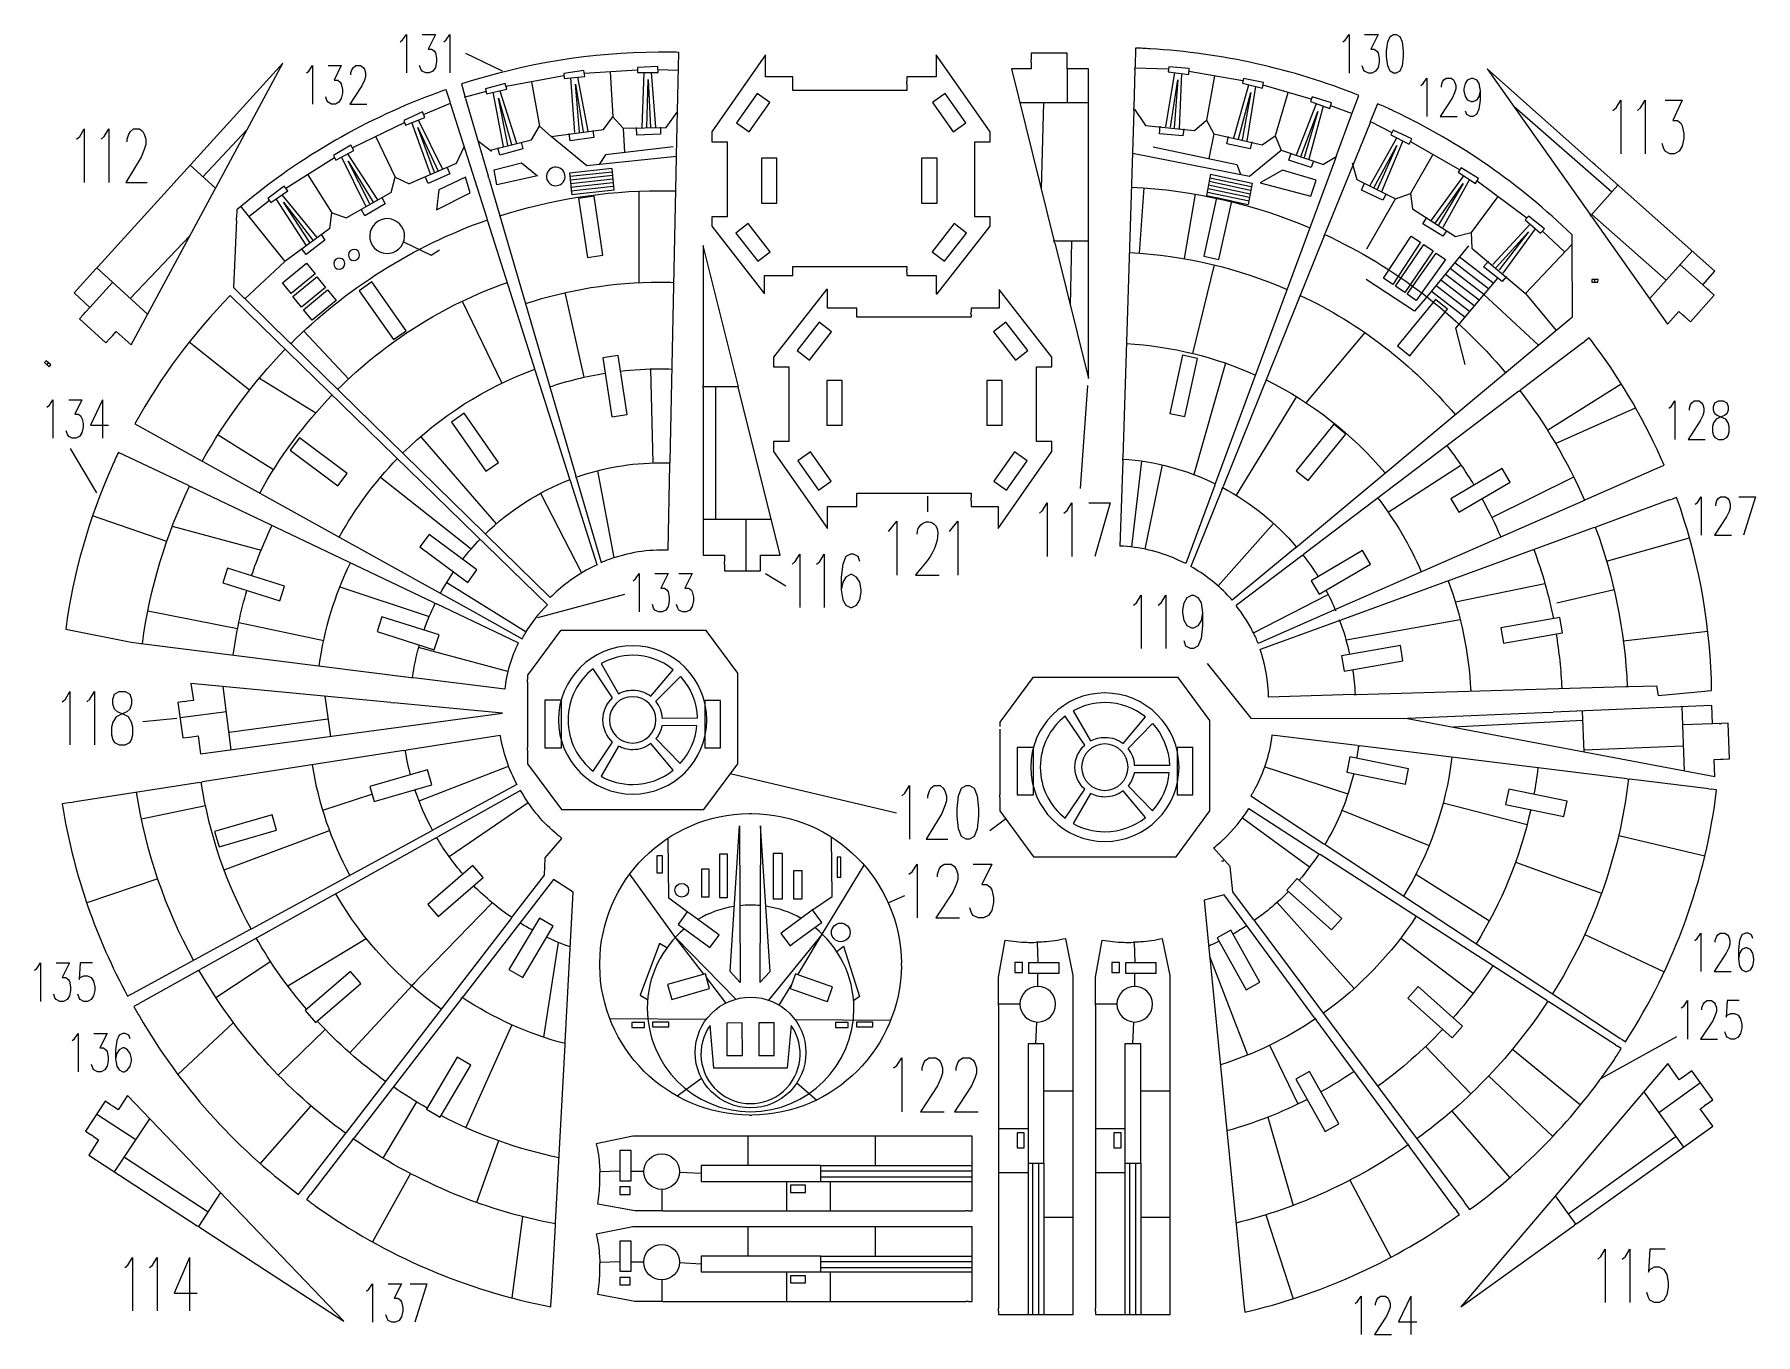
# Model space of a CAD drawing. Header units: inches. Extents: x -7.2 to 7.2, y -5.5 to 5.4.
import ezdxf

# ---------------------------------------------------------------- set-up
doc = ezdxf.new("R2010")
doc.units = ezdxf.units.IN
doc.header["$MEASUREMENT"] = 0
doc.layers.add('Layer 1', color=7, linetype='Continuous')

msp = doc.modelspace()

# ---------------------------------------------------------------- linework, layer by layer
at = {"layer": 'Layer 1', "color": 5, "lineweight": 9}
for points in [[(-0.987, -1.82), (-0.909, -1.82), (-0.909, -1.439), (-0.987, -1.439), (-0.987, -1.82)], [(-1.961, -1.601), (-1.914, -1.601), (-1.914, -1.46), (-1.961, -1.46), (-1.961, -1.601)], [(-1.586, -1.804), (-1.524, -1.804), (-1.524, -1.57), (-1.586, -1.57), (-1.586, -1.804)], [(-1.435, -1.809), (-1.368, -1.809), (-1.368, -1.445), (-1.435, -1.445), (-1.435, -1.809)], [(-0.816, -1.82), (-0.743, -1.82), (-0.743, -1.585), (-0.816, -1.585), (-0.816, -1.82)], [(-0.451, -1.637), (-0.42, -1.637), (-0.42, -1.471), (-0.451, -1.471), (-0.451, -1.637)], [(-2.172, -2.898), (-2.066, -2.898), (-2.066, -2.856), (-2.172, -2.856), (-2.172, -2.898)], [(-1.998, -2.892), (-1.86, -2.892), (-1.86, -2.853), (-1.998, -2.853), (-1.998, -2.892)], [(-0.464, -2.898), (-0.357, -2.898), (-0.357, -2.856), (-0.464, -2.856), (-0.464, -2.898)], [(-0.289, -2.892), (-0.151, -2.892), (-0.151, -2.853), (-0.289, -2.853), (-0.289, -2.892)], [(-2.271, -4.182), (-2.178, -4.182), (-2.178, -3.929), (-2.271, -3.929), (-2.271, -4.182)], [(-2.271, -4.297), (-2.185, -4.297), (-2.185, -4.234), (-2.271, -4.234), (-2.271, -4.297)], [(-0.841, -4.28), (-0.716, -4.28), (-0.716, -4.22), (-0.841, -4.22), (-0.841, -4.28)], [(-2.271, -4.941), (-2.178, -4.941), (-2.178, -4.688), (-2.271, -4.688), (-2.271, -4.941)], [(-2.271, -5.056), (-2.185, -5.056), (-2.185, -4.993), (-2.271, -4.993), (-2.271, -5.056)], [(-0.841, -5.038), (-0.716, -5.038), (-0.716, -4.979), (-0.841, -4.979), (-0.841, -5.038)]]:
    msp.add_lwpolyline(points, close=True, dxfattribs=at)
for centre, major_axis in [((-1.753, -1.747), (0, 0.0573)), ((-0.42, -2.101), (0, 0.0781))]:
    msp.add_ellipse(centre, major_axis=major_axis, ratio=1, dxfattribs=at)
at = {"layer": 'Layer 1', "color": 1, "lineweight": 9}
for centre, major_axis in [((-1.176, -3.108), (0, 0.464)), ((-1.921, -4.106), (0, 0.149)), ((-1.921, -4.865), (0, 0.149))]:
    msp.add_ellipse(centre, major_axis=major_axis, ratio=1, dxfattribs=at)
for points, knots in [([(-4.112, 5.365), (-4.112, 5.365), (-4.092, 5.38), (-4.092, 5.38), (-4.092, 5.38), (-4.092, 5.38), (-4.061, 5.426), (-4.061, 5.426), (-4.061, 5.426), (-4.061, 5.426), (-4.061, 5.104), (-4.061, 5.104)], [0, 0, 0, 0, 0.25, 0.25, 0.25, 0.25, 0.5, 0.5, 0.5, 0.5, 1, 1, 1, 1]), ([(-3.929, 5.426), (-3.929, 5.426), (-3.818, 5.426), (-3.818, 5.426), (-3.818, 5.426), (-3.818, 5.426), (-3.879, 5.304), (-3.879, 5.304), (-3.879, 5.304), (-3.879, 5.304), (-3.849, 5.304), (-3.849, 5.304), (-3.849, 5.304), (-3.849, 5.304), (-3.828, 5.288), (-3.828, 5.288), (-3.828, 5.288), (-3.828, 5.288), (-3.818, 5.273), (-3.818, 5.273), (-3.818, 5.273), (-3.818, 5.273), (-3.808, 5.227), (-3.808, 5.227), (-3.808, 5.227), (-3.808, 5.227), (-3.808, 5.196), (-3.808, 5.196), (-3.808, 5.196), (-3.808, 5.196), (-3.818, 5.15), (-3.818, 5.15), (-3.818, 5.15), (-3.818, 5.15), (-3.838, 5.119), (-3.838, 5.119), (-3.838, 5.119), (-3.838, 5.119), (-3.869, 5.104), (-3.869, 5.104), (-3.869, 5.104), (-3.869, 5.104), (-3.899, 5.104), (-3.899, 5.104), (-3.899, 5.104), (-3.899, 5.104), (-3.929, 5.119), (-3.929, 5.119), (-3.929, 5.119), (-3.929, 5.119), (-3.94, 5.135), (-3.94, 5.135), (-3.94, 5.135), (-3.94, 5.135), (-3.95, 5.166), (-3.95, 5.166)], [0, 0, 0, 0, 0.066667, 0.066667, 0.066667, 0.066667, 0.133333, 0.133333, 0.133333, 0.133333, 0.2, 0.2, 0.2, 0.2, 0.266667, 0.266667, 0.266667, 0.266667, 0.333333, 0.333333, 0.333333, 0.333333, 0.4, 0.4, 0.4, 0.4, 0.466667, 0.466667, 0.466667, 0.466667, 0.533333, 0.533333, 0.533333, 0.533333, 0.6, 0.6, 0.6, 0.6, 0.666667, 0.666667, 0.666667, 0.666667, 0.733333, 0.733333, 0.733333, 0.733333, 0.8, 0.8, 0.8, 0.8, 0.866667, 0.866667, 0.866667, 0.866667, 1, 1, 1, 1]), ([(-3.747, 5.365), (-3.747, 5.365), (-3.727, 5.38), (-3.727, 5.38), (-3.727, 5.38), (-3.727, 5.38), (-3.697, 5.426), (-3.697, 5.426), (-3.697, 5.426), (-3.697, 5.426), (-3.697, 5.104), (-3.697, 5.104)], [0, 0, 0, 0, 0.25, 0.25, 0.25, 0.25, 0.5, 0.5, 0.5, 0.5, 1, 1, 1, 1]), ([(3.789, 5.364), (3.789, 5.364), (3.809, 5.379), (3.809, 5.379), (3.809, 5.379), (3.809, 5.379), (3.84, 5.425), (3.84, 5.425), (3.84, 5.425), (3.84, 5.425), (3.84, 5.102), (3.84, 5.102)], [0, 0, 0, 0, 0.25, 0.25, 0.25, 0.25, 0.5, 0.5, 0.5, 0.5, 1, 1, 1, 1]), ([(3.971, 5.425), (3.971, 5.425), (4.083, 5.425), (4.083, 5.425), (4.083, 5.425), (4.083, 5.425), (4.022, 5.302), (4.022, 5.302), (4.022, 5.302), (4.022, 5.302), (4.052, 5.302), (4.052, 5.302), (4.052, 5.302), (4.052, 5.302), (4.073, 5.287), (4.073, 5.287), (4.073, 5.287), (4.073, 5.287), (4.083, 5.271), (4.083, 5.271), (4.083, 5.271), (4.083, 5.271), (4.093, 5.225), (4.093, 5.225), (4.093, 5.225), (4.093, 5.225), (4.093, 5.195), (4.093, 5.195), (4.093, 5.195), (4.093, 5.195), (4.083, 5.148), (4.083, 5.148), (4.083, 5.148), (4.083, 5.148), (4.063, 5.118), (4.063, 5.118), (4.063, 5.118), (4.063, 5.118), (4.032, 5.102), (4.032, 5.102), (4.032, 5.102), (4.032, 5.102), (4.002, 5.102), (4.002, 5.102), (4.002, 5.102), (4.002, 5.102), (3.971, 5.118), (3.971, 5.118), (3.971, 5.118), (3.971, 5.118), (3.961, 5.133), (3.961, 5.133), (3.961, 5.133), (3.961, 5.133), (3.951, 5.164), (3.951, 5.164)], [0, 0, 0, 0, 0.066667, 0.066667, 0.066667, 0.066667, 0.133333, 0.133333, 0.133333, 0.133333, 0.2, 0.2, 0.2, 0.2, 0.266667, 0.266667, 0.266667, 0.266667, 0.333333, 0.333333, 0.333333, 0.333333, 0.4, 0.4, 0.4, 0.4, 0.466667, 0.466667, 0.466667, 0.466667, 0.533333, 0.533333, 0.533333, 0.533333, 0.6, 0.6, 0.6, 0.6, 0.666667, 0.666667, 0.666667, 0.666667, 0.733333, 0.733333, 0.733333, 0.733333, 0.8, 0.8, 0.8, 0.8, 0.866667, 0.866667, 0.866667, 0.866667, 1, 1, 1, 1]), ([(4.214, 5.425), (4.214, 5.425), (4.184, 5.41), (4.184, 5.41), (4.184, 5.41), (4.184, 5.41), (4.164, 5.364), (4.164, 5.364), (4.164, 5.364), (4.164, 5.364), (4.154, 5.287), (4.154, 5.287), (4.154, 5.287), (4.154, 5.287), (4.154, 5.241), (4.154, 5.241), (4.154, 5.241), (4.154, 5.241), (4.164, 5.164), (4.164, 5.164), (4.164, 5.164), (4.164, 5.164), (4.184, 5.118), (4.184, 5.118), (4.184, 5.118), (4.184, 5.118), (4.214, 5.102), (4.214, 5.102), (4.214, 5.102), (4.214, 5.102), (4.235, 5.102), (4.235, 5.102), (4.235, 5.102), (4.235, 5.102), (4.265, 5.118), (4.265, 5.118), (4.265, 5.118), (4.265, 5.118), (4.285, 5.164), (4.285, 5.164), (4.285, 5.164), (4.285, 5.164), (4.295, 5.241), (4.295, 5.241), (4.295, 5.241), (4.295, 5.241), (4.295, 5.287), (4.295, 5.287), (4.295, 5.287), (4.295, 5.287), (4.285, 5.364), (4.285, 5.364), (4.285, 5.364), (4.285, 5.364), (4.265, 5.41), (4.265, 5.41), (4.265, 5.41), (4.265, 5.41), (4.235, 5.425), (4.235, 5.425), (4.235, 5.425), (4.235, 5.425), (4.214, 5.425), (4.214, 5.425)], [0, 0, 0, 0, 0.058824, 0.058824, 0.058824, 0.058824, 0.117647, 0.117647, 0.117647, 0.117647, 0.176471, 0.176471, 0.176471, 0.176471, 0.235294, 0.235294, 0.235294, 0.235294, 0.294118, 0.294118, 0.294118, 0.294118, 0.352941, 0.352941, 0.352941, 0.352941, 0.411765, 0.411765, 0.411765, 0.411765, 0.470588, 0.470588, 0.470588, 0.470588, 0.529412, 0.529412, 0.529412, 0.529412, 0.588235, 0.588235, 0.588235, 0.588235, 0.647059, 0.647059, 0.647059, 0.647059, 0.705882, 0.705882, 0.705882, 0.705882, 0.764706, 0.764706, 0.764706, 0.764706, 0.823529, 0.823529, 0.823529, 0.823529, 0.882353, 0.882353, 0.882353, 0.882353, 1, 1, 1, 1]), ([(-4.899, 5.103), (-4.899, 5.103), (-4.879, 5.119), (-4.879, 5.119), (-4.879, 5.119), (-4.879, 5.119), (-4.849, 5.165), (-4.849, 5.165), (-4.849, 5.165), (-4.849, 5.165), (-4.849, 4.842), (-4.849, 4.842)], [0, 0, 0, 0, 0.25, 0.25, 0.25, 0.25, 0.5, 0.5, 0.5, 0.5, 1, 1, 1, 1]), ([(-4.717, 5.165), (-4.717, 5.165), (-4.606, 5.165), (-4.606, 5.165), (-4.606, 5.165), (-4.606, 5.165), (-4.667, 5.042), (-4.667, 5.042), (-4.667, 5.042), (-4.667, 5.042), (-4.636, 5.042), (-4.636, 5.042), (-4.636, 5.042), (-4.636, 5.042), (-4.616, 5.026), (-4.616, 5.026), (-4.616, 5.026), (-4.616, 5.026), (-4.606, 5.011), (-4.606, 5.011), (-4.606, 5.011), (-4.606, 5.011), (-4.596, 4.965), (-4.596, 4.965), (-4.596, 4.965), (-4.596, 4.965), (-4.596, 4.934), (-4.596, 4.934), (-4.596, 4.934), (-4.596, 4.934), (-4.606, 4.888), (-4.606, 4.888), (-4.606, 4.888), (-4.606, 4.888), (-4.626, 4.858), (-4.626, 4.858), (-4.626, 4.858), (-4.626, 4.858), (-4.656, 4.842), (-4.656, 4.842), (-4.656, 4.842), (-4.656, 4.842), (-4.687, 4.842), (-4.687, 4.842), (-4.687, 4.842), (-4.687, 4.842), (-4.717, 4.858), (-4.717, 4.858), (-4.717, 4.858), (-4.717, 4.858), (-4.727, 4.873), (-4.727, 4.873), (-4.727, 4.873), (-4.727, 4.873), (-4.737, 4.904), (-4.737, 4.904)], [0, 0, 0, 0, 0.066667, 0.066667, 0.066667, 0.066667, 0.133333, 0.133333, 0.133333, 0.133333, 0.2, 0.2, 0.2, 0.2, 0.266667, 0.266667, 0.266667, 0.266667, 0.333333, 0.333333, 0.333333, 0.333333, 0.4, 0.4, 0.4, 0.4, 0.466667, 0.466667, 0.466667, 0.466667, 0.533333, 0.533333, 0.533333, 0.533333, 0.6, 0.6, 0.6, 0.6, 0.666667, 0.666667, 0.666667, 0.666667, 0.733333, 0.733333, 0.733333, 0.733333, 0.8, 0.8, 0.8, 0.8, 0.866667, 0.866667, 0.866667, 0.866667, 1, 1, 1, 1]), ([(-4.525, 5.088), (-4.525, 5.088), (-4.525, 5.103), (-4.525, 5.103), (-4.525, 5.103), (-4.525, 5.103), (-4.515, 5.134), (-4.515, 5.134), (-4.515, 5.134), (-4.515, 5.134), (-4.504, 5.149), (-4.504, 5.149), (-4.504, 5.149), (-4.504, 5.149), (-4.484, 5.165), (-4.484, 5.165), (-4.484, 5.165), (-4.484, 5.165), (-4.444, 5.165), (-4.444, 5.165), (-4.444, 5.165), (-4.444, 5.165), (-4.424, 5.149), (-4.424, 5.149), (-4.424, 5.149), (-4.424, 5.149), (-4.413, 5.134), (-4.413, 5.134), (-4.413, 5.134), (-4.413, 5.134), (-4.403, 5.103), (-4.403, 5.103), (-4.403, 5.103), (-4.403, 5.103), (-4.403, 5.072), (-4.403, 5.072), (-4.403, 5.072), (-4.403, 5.072), (-4.413, 5.042), (-4.413, 5.042), (-4.413, 5.042), (-4.413, 5.042), (-4.434, 4.996), (-4.434, 4.996), (-4.434, 4.996), (-4.434, 4.996), (-4.535, 4.842), (-4.535, 4.842), (-4.535, 4.842), (-4.535, 4.842), (-4.393, 4.842), (-4.393, 4.842)], [0, 0, 0, 0, 0.071429, 0.071429, 0.071429, 0.071429, 0.142857, 0.142857, 0.142857, 0.142857, 0.214286, 0.214286, 0.214286, 0.214286, 0.285714, 0.285714, 0.285714, 0.285714, 0.357143, 0.357143, 0.357143, 0.357143, 0.428571, 0.428571, 0.428571, 0.428571, 0.5, 0.5, 0.5, 0.5, 0.571429, 0.571429, 0.571429, 0.571429, 0.642857, 0.642857, 0.642857, 0.642857, 0.714286, 0.714286, 0.714286, 0.714286, 0.785714, 0.785714, 0.785714, 0.785714, 0.857143, 0.857143, 0.857143, 0.857143, 1, 1, 1, 1]), ([(-2.738, 5.057), (-2.738, 5.057), (-2.742, 5.098), (-2.742, 5.098), (-2.742, 5.098), (-2.742, 5.098), (-2.573, 5.124), (-2.573, 5.124), (-2.573, 5.124), (-2.573, 5.124), (-2.566, 5.075), (-2.566, 5.075), (-2.566, 5.075), (-2.566, 5.075), (-2.738, 5.057), (-2.738, 5.057)], [0, 0, 0, 0, 0.2, 0.2, 0.2, 0.2, 0.4, 0.4, 0.4, 0.4, 0.6, 0.6, 0.6, 0.6, 1, 1, 1, 1]), ([(-2.123, 5.107), (-2.123, 5.107), (-2.123, 5.149), (-2.123, 5.149), (-2.123, 5.149), (-2.123, 5.149), (-1.952, 5.157), (-1.952, 5.157), (-1.952, 5.157), (-1.952, 5.157), (-1.95, 5.107), (-1.95, 5.107), (-1.95, 5.107), (-1.95, 5.107), (-2.123, 5.107), (-2.123, 5.107)], [0, 0, 0, 0, 0.2, 0.2, 0.2, 0.2, 0.4, 0.4, 0.4, 0.4, 0.6, 0.6, 0.6, 0.6, 1, 1, 1, 1]), ([(2.324, 5.114), (2.324, 5.114), (2.33, 5.156), (2.33, 5.156), (2.33, 5.156), (2.33, 5.156), (2.501, 5.141), (2.501, 5.141), (2.501, 5.141), (2.501, 5.141), (2.496, 5.091), (2.496, 5.091), (2.496, 5.091), (2.496, 5.091), (2.324, 5.114), (2.324, 5.114)], [0, 0, 0, 0, 0.2, 0.2, 0.2, 0.2, 0.4, 0.4, 0.4, 0.4, 0.6, 0.6, 0.6, 0.6, 1, 1, 1, 1]), ([(2.946, 5.017), (2.946, 5.017), (2.956, 5.058), (2.956, 5.058), (2.956, 5.058), (2.956, 5.058), (3.124, 5.024), (3.124, 5.024), (3.124, 5.024), (3.124, 5.024), (3.114, 4.976), (3.114, 4.976), (3.114, 4.976), (3.114, 4.976), (2.946, 5.017), (2.946, 5.017)], [0, 0, 0, 0, 0.2, 0.2, 0.2, 0.2, 0.4, 0.4, 0.4, 0.4, 0.6, 0.6, 0.6, 0.6, 1, 1, 1, 1]), ([(4.442, 4.999), (4.442, 4.999), (4.462, 5.015), (4.462, 5.015), (4.462, 5.015), (4.462, 5.015), (4.492, 5.061), (4.492, 5.061), (4.492, 5.061), (4.492, 5.061), (4.492, 4.738), (4.492, 4.738)], [0, 0, 0, 0, 0.25, 0.25, 0.25, 0.25, 0.5, 0.5, 0.5, 0.5, 1, 1, 1, 1]), ([(4.614, 4.984), (4.614, 4.984), (4.614, 4.999), (4.614, 4.999), (4.614, 4.999), (4.614, 4.999), (4.624, 5.03), (4.624, 5.03), (4.624, 5.03), (4.624, 5.03), (4.634, 5.045), (4.634, 5.045), (4.634, 5.045), (4.634, 5.045), (4.655, 5.061), (4.655, 5.061), (4.655, 5.061), (4.655, 5.061), (4.695, 5.061), (4.695, 5.061), (4.695, 5.061), (4.695, 5.061), (4.715, 5.045), (4.715, 5.045), (4.715, 5.045), (4.715, 5.045), (4.725, 5.03), (4.725, 5.03), (4.725, 5.03), (4.725, 5.03), (4.735, 4.999), (4.735, 4.999), (4.735, 4.999), (4.735, 4.999), (4.735, 4.969), (4.735, 4.969), (4.735, 4.969), (4.735, 4.969), (4.725, 4.938), (4.725, 4.938), (4.725, 4.938), (4.725, 4.938), (4.705, 4.892), (4.705, 4.892), (4.705, 4.892), (4.705, 4.892), (4.604, 4.738), (4.604, 4.738), (4.604, 4.738), (4.604, 4.738), (4.746, 4.738), (4.746, 4.738)], [0, 0, 0, 0, 0.071429, 0.071429, 0.071429, 0.071429, 0.142857, 0.142857, 0.142857, 0.142857, 0.214286, 0.214286, 0.214286, 0.214286, 0.285714, 0.285714, 0.285714, 0.285714, 0.357143, 0.357143, 0.357143, 0.357143, 0.428571, 0.428571, 0.428571, 0.428571, 0.5, 0.5, 0.5, 0.5, 0.571429, 0.571429, 0.571429, 0.571429, 0.642857, 0.642857, 0.642857, 0.642857, 0.714286, 0.714286, 0.714286, 0.714286, 0.785714, 0.785714, 0.785714, 0.785714, 0.857143, 0.857143, 0.857143, 0.857143, 1, 1, 1, 1]), ([(4.938, 4.953), (4.938, 4.953), (4.928, 4.907), (4.928, 4.907), (4.928, 4.907), (4.928, 4.907), (4.908, 4.876), (4.908, 4.876), (4.908, 4.876), (4.908, 4.876), (4.877, 4.861), (4.877, 4.861), (4.877, 4.861), (4.877, 4.861), (4.867, 4.861), (4.867, 4.861), (4.867, 4.861), (4.867, 4.861), (4.837, 4.876), (4.837, 4.876), (4.837, 4.876), (4.837, 4.876), (4.817, 4.907), (4.817, 4.907), (4.817, 4.907), (4.817, 4.907), (4.806, 4.953), (4.806, 4.953), (4.806, 4.953), (4.806, 4.953), (4.806, 4.969), (4.806, 4.969), (4.806, 4.969), (4.806, 4.969), (4.817, 5.015), (4.817, 5.015), (4.817, 5.015), (4.817, 5.015), (4.837, 5.045), (4.837, 5.045), (4.837, 5.045), (4.837, 5.045), (4.867, 5.061), (4.867, 5.061), (4.867, 5.061), (4.867, 5.061), (4.877, 5.061), (4.877, 5.061), (4.877, 5.061), (4.877, 5.061), (4.908, 5.045), (4.908, 5.045), (4.908, 5.045), (4.908, 5.045), (4.928, 5.015), (4.928, 5.015), (4.928, 5.015), (4.928, 5.015), (4.938, 4.953), (4.938, 4.953), (4.938, 4.953), (4.938, 4.953), (4.938, 4.876), (4.938, 4.876), (4.938, 4.876), (4.938, 4.876), (4.928, 4.8), (4.928, 4.8), (4.928, 4.8), (4.928, 4.8), (4.908, 4.754), (4.908, 4.754), (4.908, 4.754), (4.908, 4.754), (4.877, 4.738), (4.877, 4.738), (4.877, 4.738), (4.877, 4.738), (4.857, 4.738), (4.857, 4.738), (4.857, 4.738), (4.857, 4.738), (4.827, 4.754), (4.827, 4.754), (4.827, 4.754), (4.827, 4.754), (4.817, 4.784), (4.817, 4.784)], [0, 0, 0, 0, 0.043478, 0.043478, 0.043478, 0.043478, 0.086957, 0.086957, 0.086957, 0.086957, 0.130435, 0.130435, 0.130435, 0.130435, 0.173913, 0.173913, 0.173913, 0.173913, 0.217391, 0.217391, 0.217391, 0.217391, 0.26087, 0.26087, 0.26087, 0.26087, 0.304348, 0.304348, 0.304348, 0.304348, 0.347826, 0.347826, 0.347826, 0.347826, 0.391304, 0.391304, 0.391304, 0.391304, 0.434783, 0.434783, 0.434783, 0.434783, 0.478261, 0.478261, 0.478261, 0.478261, 0.521739, 0.521739, 0.521739, 0.521739, 0.565217, 0.565217, 0.565217, 0.565217, 0.608696, 0.608696, 0.608696, 0.608696, 0.652174, 0.652174, 0.652174, 0.652174, 0.695652, 0.695652, 0.695652, 0.695652, 0.73913, 0.73913, 0.73913, 0.73913, 0.782609, 0.782609, 0.782609, 0.782609, 0.826087, 0.826087, 0.826087, 0.826087, 0.869565, 0.869565, 0.869565, 0.869565, 0.913043, 0.913043, 0.913043, 0.913043, 1, 1, 1, 1]), ([(-3.388, 4.929), (-3.388, 4.929), (-3.397, 4.97), (-3.397, 4.97), (-3.397, 4.97), (-3.397, 4.97), (-3.232, 5.015), (-3.232, 5.015), (-3.232, 5.015), (-3.232, 5.015), (-3.219, 4.967), (-3.219, 4.967), (-3.219, 4.967), (-3.219, 4.967), (-3.388, 4.929), (-3.388, 4.929)], [0, 0, 0, 0, 0.2, 0.2, 0.2, 0.2, 0.4, 0.4, 0.4, 0.4, 0.6, 0.6, 0.6, 0.6, 1, 1, 1, 1]), ([(-4.067, 4.667), (-4.067, 4.667), (-4.082, 4.706), (-4.082, 4.706), (-4.082, 4.706), (-4.082, 4.706), (-3.926, 4.777), (-3.926, 4.777), (-3.926, 4.777), (-3.926, 4.777), (-3.906, 4.731), (-3.906, 4.731), (-3.906, 4.731), (-3.906, 4.731), (-4.067, 4.667), (-4.067, 4.667)], [0, 0, 0, 0, 0.2, 0.2, 0.2, 0.2, 0.4, 0.4, 0.4, 0.4, 0.6, 0.6, 0.6, 0.6, 1, 1, 1, 1]), ([(3.516, 4.864), (3.516, 4.864), (3.53, 4.904), (3.53, 4.904), (3.53, 4.904), (3.53, 4.904), (3.694, 4.853), (3.694, 4.853), (3.694, 4.853), (3.694, 4.853), (3.679, 4.806), (3.679, 4.806), (3.679, 4.806), (3.679, 4.806), (3.516, 4.864), (3.516, 4.864)], [0, 0, 0, 0, 0.2, 0.2, 0.2, 0.2, 0.4, 0.4, 0.4, 0.4, 0.6, 0.6, 0.6, 0.6, 1, 1, 1, 1]), ([(6.052, 4.789), (6.052, 4.789), (6.078, 4.811), (6.078, 4.811), (6.078, 4.811), (6.078, 4.811), (6.117, 4.875), (6.117, 4.875), (6.117, 4.875), (6.117, 4.875), (6.117, 4.426), (6.117, 4.426)], [0, 0, 0, 0, 0.25, 0.25, 0.25, 0.25, 0.5, 0.5, 0.5, 0.5, 1, 1, 1, 1]), ([(6.258, 4.789), (6.258, 4.789), (6.284, 4.811), (6.284, 4.811), (6.284, 4.811), (6.284, 4.811), (6.323, 4.875), (6.323, 4.875), (6.323, 4.875), (6.323, 4.875), (6.323, 4.426), (6.323, 4.426)], [0, 0, 0, 0, 0.25, 0.25, 0.25, 0.25, 0.5, 0.5, 0.5, 0.5, 1, 1, 1, 1]), ([(6.49, 4.875), (6.49, 4.875), (6.632, 4.875), (6.632, 4.875), (6.632, 4.875), (6.632, 4.875), (6.555, 4.704), (6.555, 4.704), (6.555, 4.704), (6.555, 4.704), (6.594, 4.704), (6.594, 4.704), (6.594, 4.704), (6.594, 4.704), (6.62, 4.682), (6.62, 4.682), (6.62, 4.682), (6.62, 4.682), (6.632, 4.661), (6.632, 4.661), (6.632, 4.661), (6.632, 4.661), (6.645, 4.597), (6.645, 4.597), (6.645, 4.597), (6.645, 4.597), (6.645, 4.554), (6.645, 4.554), (6.645, 4.554), (6.645, 4.554), (6.632, 4.49), (6.632, 4.49), (6.632, 4.49), (6.632, 4.49), (6.606, 4.447), (6.606, 4.447), (6.606, 4.447), (6.606, 4.447), (6.568, 4.426), (6.568, 4.426), (6.568, 4.426), (6.568, 4.426), (6.529, 4.426), (6.529, 4.426), (6.529, 4.426), (6.529, 4.426), (6.49, 4.447), (6.49, 4.447), (6.49, 4.447), (6.49, 4.447), (6.478, 4.468), (6.478, 4.468), (6.478, 4.468), (6.478, 4.468), (6.465, 4.511), (6.465, 4.511)], [0, 0, 0, 0, 0.066667, 0.066667, 0.066667, 0.066667, 0.133333, 0.133333, 0.133333, 0.133333, 0.2, 0.2, 0.2, 0.2, 0.266667, 0.266667, 0.266667, 0.266667, 0.333333, 0.333333, 0.333333, 0.333333, 0.4, 0.4, 0.4, 0.4, 0.466667, 0.466667, 0.466667, 0.466667, 0.533333, 0.533333, 0.533333, 0.533333, 0.6, 0.6, 0.6, 0.6, 0.666667, 0.666667, 0.666667, 0.666667, 0.733333, 0.733333, 0.733333, 0.733333, 0.8, 0.8, 0.8, 0.8, 0.866667, 0.866667, 0.866667, 0.866667, 1, 1, 1, 1]), ([(-6.825, 4.548), (-6.825, 4.548), (-6.799, 4.57), (-6.799, 4.57), (-6.799, 4.57), (-6.799, 4.57), (-6.761, 4.634), (-6.761, 4.634), (-6.761, 4.634), (-6.761, 4.634), (-6.761, 4.185), (-6.761, 4.185)], [0, 0, 0, 0, 0.25, 0.25, 0.25, 0.25, 0.5, 0.5, 0.5, 0.5, 1, 1, 1, 1]), ([(-6.619, 4.548), (-6.619, 4.548), (-6.593, 4.57), (-6.593, 4.57), (-6.593, 4.57), (-6.593, 4.57), (-6.555, 4.634), (-6.555, 4.634), (-6.555, 4.634), (-6.555, 4.634), (-6.555, 4.185), (-6.555, 4.185)], [0, 0, 0, 0, 0.25, 0.25, 0.25, 0.25, 0.5, 0.5, 0.5, 0.5, 1, 1, 1, 1]), ([(-6.4, 4.527), (-6.4, 4.527), (-6.4, 4.548), (-6.4, 4.548), (-6.4, 4.548), (-6.4, 4.548), (-6.387, 4.591), (-6.387, 4.591), (-6.387, 4.591), (-6.387, 4.591), (-6.374, 4.612), (-6.374, 4.612), (-6.374, 4.612), (-6.374, 4.612), (-6.349, 4.634), (-6.349, 4.634), (-6.349, 4.634), (-6.349, 4.634), (-6.297, 4.634), (-6.297, 4.634), (-6.297, 4.634), (-6.297, 4.634), (-6.271, 4.612), (-6.271, 4.612), (-6.271, 4.612), (-6.271, 4.612), (-6.258, 4.591), (-6.258, 4.591), (-6.258, 4.591), (-6.258, 4.591), (-6.245, 4.548), (-6.245, 4.548), (-6.245, 4.548), (-6.245, 4.548), (-6.245, 4.505), (-6.245, 4.505), (-6.245, 4.505), (-6.245, 4.505), (-6.258, 4.462), (-6.258, 4.462), (-6.258, 4.462), (-6.258, 4.462), (-6.284, 4.398), (-6.284, 4.398), (-6.284, 4.398), (-6.284, 4.398), (-6.413, 4.185), (-6.413, 4.185), (-6.413, 4.185), (-6.413, 4.185), (-6.233, 4.185), (-6.233, 4.185)], [0, 0, 0, 0, 0.071429, 0.071429, 0.071429, 0.071429, 0.142857, 0.142857, 0.142857, 0.142857, 0.214286, 0.214286, 0.214286, 0.214286, 0.285714, 0.285714, 0.285714, 0.285714, 0.357143, 0.357143, 0.357143, 0.357143, 0.428571, 0.428571, 0.428571, 0.428571, 0.5, 0.5, 0.5, 0.5, 0.571429, 0.571429, 0.571429, 0.571429, 0.642857, 0.642857, 0.642857, 0.642857, 0.714286, 0.714286, 0.714286, 0.714286, 0.785714, 0.785714, 0.785714, 0.785714, 0.857143, 0.857143, 0.857143, 0.857143, 1, 1, 1, 1]), ([(-2.497, 4.62), (-2.497, 4.62), (-2.491, 4.562), (-2.491, 4.562), (-2.491, 4.562), (-2.491, 4.562), (-2.687, 4.533), (-2.687, 4.533), (-2.687, 4.533), (-2.687, 4.533), (-2.696, 4.596), (-2.696, 4.596)], [0, 0, 0, 0, 0.25, 0.25, 0.25, 0.25, 0.5, 0.5, 0.5, 0.5, 1, 1, 1, 1]), ([(-1.931, 4.648), (-1.931, 4.648), (-1.931, 4.589), (-1.931, 4.589), (-1.931, 4.589), (-1.931, 4.589), (-2.129, 4.582), (-2.129, 4.582), (-2.129, 4.582), (-2.129, 4.582), (-2.131, 4.645), (-2.131, 4.645)], [0, 0, 0, 0, 0.25, 0.25, 0.25, 0.25, 0.5, 0.5, 0.5, 0.5, 1, 1, 1, 1]), ([(2.456, 4.634), (2.456, 4.634), (2.448, 4.575), (2.448, 4.575), (2.448, 4.575), (2.448, 4.575), (2.251, 4.594), (2.251, 4.594), (2.251, 4.594), (2.251, 4.594), (2.257, 4.657), (2.257, 4.657)], [0, 0, 0, 0, 0.25, 0.25, 0.25, 0.25, 0.5, 0.5, 0.5, 0.5, 1, 1, 1, 1]), ([(4.19, 4.586), (4.19, 4.586), (4.21, 4.623), (4.21, 4.623), (4.21, 4.623), (4.21, 4.623), (4.365, 4.551), (4.365, 4.551), (4.365, 4.551), (4.365, 4.551), (4.344, 4.506), (4.344, 4.506), (4.344, 4.506), (4.344, 4.506), (4.19, 4.586), (4.19, 4.586)], [0, 0, 0, 0, 0.2, 0.2, 0.2, 0.2, 0.4, 0.4, 0.4, 0.4, 0.6, 0.6, 0.6, 0.6, 1, 1, 1, 1]), ([(-4.653, 4.373), (-4.653, 4.373), (-4.673, 4.41), (-4.673, 4.41), (-4.673, 4.41), (-4.673, 4.41), (-4.526, 4.497), (-4.526, 4.497), (-4.526, 4.497), (-4.526, 4.497), (-4.501, 4.454), (-4.501, 4.454), (-4.501, 4.454), (-4.501, 4.454), (-4.653, 4.373), (-4.653, 4.373)], [0, 0, 0, 0, 0.2, 0.2, 0.2, 0.2, 0.4, 0.4, 0.4, 0.4, 0.6, 0.6, 0.6, 0.6, 1, 1, 1, 1]), ([(-3.098, 4.523), (-3.098, 4.523), (-3.086, 4.466), (-3.086, 4.466), (-3.086, 4.466), (-3.086, 4.466), (-3.277, 4.415), (-3.277, 4.415), (-3.277, 4.415), (-3.277, 4.415), (-3.293, 4.476), (-3.293, 4.476)], [0, 0, 0, 0, 0.25, 0.25, 0.25, 0.25, 0.5, 0.5, 0.5, 0.5, 1, 1, 1, 1]), ([(3.024, 4.525), (3.024, 4.525), (3.01, 4.468), (3.01, 4.468), (3.01, 4.468), (3.01, 4.468), (2.816, 4.508), (2.816, 4.508), (2.816, 4.508), (2.816, 4.508), (2.829, 4.57), (2.829, 4.57)], [0, 0, 0, 0, 0.25, 0.25, 0.25, 0.25, 0.5, 0.5, 0.5, 0.5, 1, 1, 1, 1]), ([(3.543, 4.367), (3.543, 4.367), (3.523, 4.311), (3.523, 4.311), (3.523, 4.311), (3.523, 4.311), (3.335, 4.371), (3.335, 4.371), (3.335, 4.371), (3.335, 4.371), (3.354, 4.431), (3.354, 4.431)], [0, 0, 0, 0, 0.25, 0.25, 0.25, 0.25, 0.5, 0.5, 0.5, 0.5, 1, 1, 1, 1]), ([(-3.718, 4.312), (-3.718, 4.312), (-3.696, 4.257), (-3.696, 4.257), (-3.696, 4.257), (-3.696, 4.257), (-3.877, 4.177), (-3.877, 4.177), (-3.877, 4.177), (-3.877, 4.177), (-3.903, 4.235), (-3.903, 4.235)], [0, 0, 0, 0, 0.25, 0.25, 0.25, 0.25, 0.5, 0.5, 0.5, 0.5, 1, 1, 1, 1]), ([(3.282, 4.288), (3.282, 4.288), (3.565, 4.204), (3.565, 4.204), (3.565, 4.204), (3.565, 4.204), (3.521, 4.071), (3.521, 4.071), (3.521, 4.071), (3.521, 4.071), (3.094, 4.183), (3.094, 4.183), (3.094, 4.183), (3.094, 4.183), (3.282, 4.288), (3.282, 4.288)], [0, 0, 0, 0, 0.2, 0.2, 0.2, 0.2, 0.4, 0.4, 0.4, 0.4, 0.6, 0.6, 0.6, 0.6, 1, 1, 1, 1]), ([(4.756, 4.273), (4.756, 4.273), (4.78, 4.308), (4.78, 4.308), (4.78, 4.308), (4.78, 4.308), (4.926, 4.219), (4.926, 4.219), (4.926, 4.219), (4.926, 4.219), (4.899, 4.176), (4.899, 4.176), (4.899, 4.176), (4.899, 4.176), (4.756, 4.273), (4.756, 4.273)], [0, 0, 0, 0, 0.2, 0.2, 0.2, 0.2, 0.4, 0.4, 0.4, 0.4, 0.6, 0.6, 0.6, 0.6, 1, 1, 1, 1]), ([(-5.197, 4.017), (-5.197, 4.017), (-5.221, 4.051), (-5.221, 4.051), (-5.221, 4.051), (-5.221, 4.051), (-5.085, 4.155), (-5.085, 4.155), (-5.085, 4.155), (-5.085, 4.155), (-5.055, 4.115), (-5.055, 4.115), (-5.055, 4.115), (-5.055, 4.115), (-5.197, 4.017), (-5.197, 4.017)], [0, 0, 0, 0, 0.2, 0.2, 0.2, 0.2, 0.4, 0.4, 0.4, 0.4, 0.6, 0.6, 0.6, 0.6, 1, 1, 1, 1]), ([(-4.266, 4.059), (-4.266, 4.059), (-4.238, 4.007), (-4.238, 4.007), (-4.238, 4.007), (-4.238, 4.007), (-4.409, 3.907), (-4.409, 3.907), (-4.409, 3.907), (-4.409, 3.907), (-4.44, 3.962), (-4.44, 3.962)], [0, 0, 0, 0, 0.25, 0.25, 0.25, 0.25, 0.5, 0.5, 0.5, 0.5, 1, 1, 1, 1]), ([(4.15, 4.089), (4.15, 4.089), (4.123, 4.037), (4.123, 4.037), (4.123, 4.037), (4.123, 4.037), (3.944, 4.122), (3.944, 4.122), (3.944, 4.122), (3.944, 4.122), (3.971, 4.179), (3.971, 4.179)], [0, 0, 0, 0, 0.25, 0.25, 0.25, 0.25, 0.5, 0.5, 0.5, 0.5, 1, 1, 1, 1]), ([(5.315, 3.872), (5.315, 3.872), (5.343, 3.904), (5.343, 3.904), (5.343, 3.904), (5.343, 3.904), (5.477, 3.798), (5.477, 3.798), (5.477, 3.798), (5.477, 3.798), (5.446, 3.759), (5.446, 3.759), (5.446, 3.759), (5.446, 3.759), (5.315, 3.872), (5.315, 3.872)], [0, 0, 0, 0, 0.2, 0.2, 0.2, 0.2, 0.4, 0.4, 0.4, 0.4, 0.6, 0.6, 0.6, 0.6, 1, 1, 1, 1]), ([(-4.703, 3.799), (-4.703, 3.799), (-5.08, 3.523), (-5.08, 3.523), (-5.08, 3.523), (-5.08, 3.523), (-5.415, 3.211), (-5.415, 3.211)], [0, 0, 0, 0, 0.333333, 0.333333, 0.333333, 0.333333, 1, 1, 1, 1]), ([(-4.216, 3.882), (-4.135, 3.878), (-4.073, 3.81), (-4.076, 3.73), (-4.076, 3.73), (-4.08, 3.649), (-4.148, 3.587), (-4.228, 3.59), (-4.228, 3.59), (-4.309, 3.594), (-4.371, 3.662), (-4.368, 3.742), (-4.368, 3.742), (-4.364, 3.823), (-4.296, 3.885), (-4.216, 3.882)], [0, 0, 0, 0, 0.2, 0.2, 0.2, 0.2, 0.4, 0.4, 0.4, 0.4, 0.6, 0.6, 0.6, 0.6, 1, 1, 1, 1]), ([(4.66, 3.784), (4.66, 3.784), (4.627, 3.735), (4.627, 3.735), (4.627, 3.735), (4.627, 3.735), (4.459, 3.839), (4.459, 3.839), (4.459, 3.839), (4.459, 3.839), (4.492, 3.893), (4.492, 3.893)], [0, 0, 0, 0, 0.25, 0.25, 0.25, 0.25, 0.5, 0.5, 0.5, 0.5, 1, 1, 1, 1]), ([(-4.776, 3.749), (-4.776, 3.749), (-4.743, 3.701), (-4.743, 3.701), (-4.743, 3.701), (-4.743, 3.701), (-4.901, 3.582), (-4.901, 3.582), (-4.901, 3.582), (-4.901, 3.582), (-4.939, 3.633), (-4.939, 3.633)], [0, 0, 0, 0, 0.25, 0.25, 0.25, 0.25, 0.5, 0.5, 0.5, 0.5, 1, 1, 1, 1]), ([(4.842, 3.654), (4.842, 3.654), (4.477, 3.209), (4.477, 3.209), (4.477, 3.209), (4.477, 3.209), (4.389, 3.106), (4.389, 3.106), (4.389, 3.106), (4.389, 3.106), (3.985, 3.372), (3.985, 3.372)], [0, 0, 0, 0, 0.25, 0.25, 0.25, 0.25, 0.5, 0.5, 0.5, 0.5, 1, 1, 1, 1]), ([(4.438, 3.684), (4.438, 3.684), (4.36, 3.735), (4.36, 3.735), (4.36, 3.735), (4.36, 3.735), (4.129, 3.383), (4.129, 3.383), (4.129, 3.383), (4.129, 3.383), (4.207, 3.331), (4.207, 3.331), (4.207, 3.331), (4.207, 3.331), (4.438, 3.684), (4.438, 3.684)], [0, 0, 0, 0, 0.2, 0.2, 0.2, 0.2, 0.4, 0.4, 0.4, 0.4, 0.6, 0.6, 0.6, 0.6, 1, 1, 1, 1]), ([(4.545, 3.612), (4.545, 3.612), (4.467, 3.665), (4.467, 3.665), (4.467, 3.665), (4.467, 3.665), (4.229, 3.317), (4.229, 3.317), (4.229, 3.317), (4.229, 3.317), (4.307, 3.264), (4.307, 3.264), (4.307, 3.264), (4.307, 3.264), (4.545, 3.612), (4.545, 3.612)], [0, 0, 0, 0, 0.2, 0.2, 0.2, 0.2, 0.4, 0.4, 0.4, 0.4, 0.6, 0.6, 0.6, 0.6, 1, 1, 1, 1]), ([(4.868, 3.636), (4.868, 3.636), (5.318, 3.255), (5.318, 3.255), (5.318, 3.255), (5.318, 3.255), (5.576, 2.945), (5.576, 2.945)], [0, 0, 0, 0, 0.333333, 0.333333, 0.333333, 0.333333, 1, 1, 1, 1]), ([(-4.897, 3.508), (-4.897, 3.508), (-5.099, 3.343), (-5.099, 3.343), (-5.099, 3.343), (-5.099, 3.343), (-5.027, 3.254), (-5.027, 3.254), (-5.027, 3.254), (-5.027, 3.254), (-4.825, 3.419), (-4.825, 3.419), (-4.825, 3.419), (-4.825, 3.419), (-4.897, 3.508), (-4.897, 3.508)], [0, 0, 0, 0, 0.2, 0.2, 0.2, 0.2, 0.4, 0.4, 0.4, 0.4, 0.6, 0.6, 0.6, 0.6, 1, 1, 1, 1]), ([(5.161, 3.398), (5.161, 3.398), (5.123, 3.354), (5.123, 3.354), (5.123, 3.354), (5.123, 3.354), (4.968, 3.477), (4.968, 3.477), (4.968, 3.477), (4.968, 3.477), (5.008, 3.527), (5.008, 3.527)], [0, 0, 0, 0, 0.25, 0.25, 0.25, 0.25, 0.5, 0.5, 0.5, 0.5, 1, 1, 1, 1]), ([(-4.811, 3.394), (-4.811, 3.394), (-5.013, 3.23), (-5.013, 3.23), (-5.013, 3.23), (-5.013, 3.23), (-4.94, 3.141), (-4.94, 3.141), (-4.94, 3.141), (-4.94, 3.141), (-4.739, 3.306), (-4.739, 3.306), (-4.739, 3.306), (-4.739, 3.306), (-4.811, 3.394), (-4.811, 3.394)], [0, 0, 0, 0, 0.2, 0.2, 0.2, 0.2, 0.4, 0.4, 0.4, 0.4, 0.6, 0.6, 0.6, 0.6, 1, 1, 1, 1]), ([(5.085, 3.384), (5.085, 3.384), (4.732, 2.965), (4.732, 2.965), (4.732, 2.965), (4.732, 2.965), (4.81, 2.659), (4.81, 2.659)], [0, 0, 0, 0, 0.333333, 0.333333, 0.333333, 0.333333, 1, 1, 1, 1]), ([(-4.722, 3.284), (-4.722, 3.284), (-4.924, 3.119), (-4.924, 3.119), (-4.924, 3.119), (-4.924, 3.119), (-4.851, 3.03), (-4.851, 3.03), (-4.851, 3.03), (-4.851, 3.03), (-4.65, 3.195), (-4.65, 3.195), (-4.65, 3.195), (-4.65, 3.195), (-4.722, 3.284), (-4.722, 3.284)], [0, 0, 0, 0, 0.2, 0.2, 0.2, 0.2, 0.4, 0.4, 0.4, 0.4, 0.6, 0.6, 0.6, 0.6, 1, 1, 1, 1]), ([(-7.073, 2.303), (-7.073, 2.303), (-7.053, 2.318), (-7.053, 2.318), (-7.053, 2.318), (-7.053, 2.318), (-7.023, 2.364), (-7.023, 2.364), (-7.023, 2.364), (-7.023, 2.364), (-7.023, 2.042), (-7.023, 2.042)], [0, 0, 0, 0, 0.25, 0.25, 0.25, 0.25, 0.5, 0.5, 0.5, 0.5, 1, 1, 1, 1]), ([(-6.891, 2.364), (-6.891, 2.364), (-6.78, 2.364), (-6.78, 2.364), (-6.78, 2.364), (-6.78, 2.364), (-6.841, 2.242), (-6.841, 2.242), (-6.841, 2.242), (-6.841, 2.242), (-6.81, 2.242), (-6.81, 2.242), (-6.81, 2.242), (-6.81, 2.242), (-6.79, 2.226), (-6.79, 2.226), (-6.79, 2.226), (-6.79, 2.226), (-6.78, 2.211), (-6.78, 2.211), (-6.78, 2.211), (-6.78, 2.211), (-6.769, 2.165), (-6.769, 2.165), (-6.769, 2.165), (-6.769, 2.165), (-6.769, 2.134), (-6.769, 2.134), (-6.769, 2.134), (-6.769, 2.134), (-6.78, 2.088), (-6.78, 2.088), (-6.78, 2.088), (-6.78, 2.088), (-6.8, 2.057), (-6.8, 2.057), (-6.8, 2.057), (-6.8, 2.057), (-6.83, 2.042), (-6.83, 2.042), (-6.83, 2.042), (-6.83, 2.042), (-6.861, 2.042), (-6.861, 2.042), (-6.861, 2.042), (-6.861, 2.042), (-6.891, 2.057), (-6.891, 2.057), (-6.891, 2.057), (-6.891, 2.057), (-6.901, 2.073), (-6.901, 2.073), (-6.901, 2.073), (-6.901, 2.073), (-6.911, 2.104), (-6.911, 2.104)], [0, 0, 0, 0, 0.066667, 0.066667, 0.066667, 0.066667, 0.133333, 0.133333, 0.133333, 0.133333, 0.2, 0.2, 0.2, 0.2, 0.266667, 0.266667, 0.266667, 0.266667, 0.333333, 0.333333, 0.333333, 0.333333, 0.4, 0.4, 0.4, 0.4, 0.466667, 0.466667, 0.466667, 0.466667, 0.533333, 0.533333, 0.533333, 0.533333, 0.6, 0.6, 0.6, 0.6, 0.666667, 0.666667, 0.666667, 0.666667, 0.733333, 0.733333, 0.733333, 0.733333, 0.8, 0.8, 0.8, 0.8, 0.866667, 0.866667, 0.866667, 0.866667, 1, 1, 1, 1]), ([(-6.608, 2.364), (-6.608, 2.364), (-6.709, 2.15), (-6.709, 2.15), (-6.709, 2.15), (-6.709, 2.15), (-6.557, 2.15), (-6.557, 2.15)], [0, 0, 0, 0, 0.333333, 0.333333, 0.333333, 0.333333, 1, 1, 1, 1]), ([(6.521, 2.293), (6.521, 2.293), (6.541, 2.308), (6.541, 2.308), (6.541, 2.308), (6.541, 2.308), (6.572, 2.354), (6.572, 2.354), (6.572, 2.354), (6.572, 2.354), (6.572, 2.032), (6.572, 2.032)], [0, 0, 0, 0, 0.25, 0.25, 0.25, 0.25, 0.5, 0.5, 0.5, 0.5, 1, 1, 1, 1]), ([(6.693, 2.278), (6.693, 2.278), (6.693, 2.293), (6.693, 2.293), (6.693, 2.293), (6.693, 2.293), (6.703, 2.324), (6.703, 2.324), (6.703, 2.324), (6.703, 2.324), (6.713, 2.339), (6.713, 2.339), (6.713, 2.339), (6.713, 2.339), (6.734, 2.354), (6.734, 2.354), (6.734, 2.354), (6.734, 2.354), (6.774, 2.354), (6.774, 2.354), (6.774, 2.354), (6.774, 2.354), (6.794, 2.339), (6.794, 2.339), (6.794, 2.339), (6.794, 2.339), (6.804, 2.324), (6.804, 2.324), (6.804, 2.324), (6.804, 2.324), (6.814, 2.293), (6.814, 2.293), (6.814, 2.293), (6.814, 2.293), (6.814, 2.262), (6.814, 2.262), (6.814, 2.262), (6.814, 2.262), (6.804, 2.232), (6.804, 2.232), (6.804, 2.232), (6.804, 2.232), (6.784, 2.186), (6.784, 2.186), (6.784, 2.186), (6.784, 2.186), (6.683, 2.032), (6.683, 2.032), (6.683, 2.032), (6.683, 2.032), (6.825, 2.032), (6.825, 2.032)], [0, 0, 0, 0, 0.071429, 0.071429, 0.071429, 0.071429, 0.142857, 0.142857, 0.142857, 0.142857, 0.214286, 0.214286, 0.214286, 0.214286, 0.285714, 0.285714, 0.285714, 0.285714, 0.357143, 0.357143, 0.357143, 0.357143, 0.428571, 0.428571, 0.428571, 0.428571, 0.5, 0.5, 0.5, 0.5, 0.571429, 0.571429, 0.571429, 0.571429, 0.642857, 0.642857, 0.642857, 0.642857, 0.714286, 0.714286, 0.714286, 0.714286, 0.785714, 0.785714, 0.785714, 0.785714, 0.857143, 0.857143, 0.857143, 0.857143, 1, 1, 1, 1]), ([(6.936, 2.354), (6.936, 2.354), (6.906, 2.339), (6.906, 2.339), (6.906, 2.339), (6.906, 2.339), (6.896, 2.308), (6.896, 2.308), (6.896, 2.308), (6.896, 2.308), (6.896, 2.278), (6.896, 2.278), (6.896, 2.278), (6.896, 2.278), (6.906, 2.247), (6.906, 2.247), (6.906, 2.247), (6.906, 2.247), (6.926, 2.232), (6.926, 2.232), (6.926, 2.232), (6.926, 2.232), (6.966, 2.216), (6.966, 2.216), (6.966, 2.216), (6.966, 2.216), (6.997, 2.201), (6.997, 2.201), (6.997, 2.201), (6.997, 2.201), (7.017, 2.17), (7.017, 2.17), (7.017, 2.17), (7.017, 2.17), (7.027, 2.14), (7.027, 2.14), (7.027, 2.14), (7.027, 2.14), (7.027, 2.094), (7.027, 2.094), (7.027, 2.094), (7.027, 2.094), (7.017, 2.063), (7.017, 2.063), (7.017, 2.063), (7.017, 2.063), (7.007, 2.047), (7.007, 2.047), (7.007, 2.047), (7.007, 2.047), (6.977, 2.032), (6.977, 2.032), (6.977, 2.032), (6.977, 2.032), (6.936, 2.032), (6.936, 2.032), (6.936, 2.032), (6.936, 2.032), (6.906, 2.047), (6.906, 2.047), (6.906, 2.047), (6.906, 2.047), (6.896, 2.063), (6.896, 2.063), (6.896, 2.063), (6.896, 2.063), (6.886, 2.094), (6.886, 2.094), (6.886, 2.094), (6.886, 2.094), (6.886, 2.14), (6.886, 2.14), (6.886, 2.14), (6.886, 2.14), (6.896, 2.17), (6.896, 2.17), (6.896, 2.17), (6.896, 2.17), (6.916, 2.201), (6.916, 2.201), (6.916, 2.201), (6.916, 2.201), (6.946, 2.216), (6.946, 2.216), (6.946, 2.216), (6.946, 2.216), (6.987, 2.232), (6.987, 2.232), (6.987, 2.232), (6.987, 2.232), (7.007, 2.247), (7.007, 2.247), (7.007, 2.247), (7.007, 2.247), (7.017, 2.278), (7.017, 2.278), (7.017, 2.278), (7.017, 2.278), (7.017, 2.308), (7.017, 2.308), (7.017, 2.308), (7.017, 2.308), (7.007, 2.339), (7.007, 2.339), (7.007, 2.339), (7.007, 2.339), (6.977, 2.354), (6.977, 2.354), (6.977, 2.354), (6.977, 2.354), (6.936, 2.354), (6.936, 2.354)], [0, 0, 0, 0, 0.034483, 0.034483, 0.034483, 0.034483, 0.068966, 0.068966, 0.068966, 0.068966, 0.103448, 0.103448, 0.103448, 0.103448, 0.137931, 0.137931, 0.137931, 0.137931, 0.172414, 0.172414, 0.172414, 0.172414, 0.206897, 0.206897, 0.206897, 0.206897, 0.241379, 0.241379, 0.241379, 0.241379, 0.275862, 0.275862, 0.275862, 0.275862, 0.310345, 0.310345, 0.310345, 0.310345, 0.344828, 0.344828, 0.344828, 0.344828, 0.37931, 0.37931, 0.37931, 0.37931, 0.413793, 0.413793, 0.413793, 0.413793, 0.448276, 0.448276, 0.448276, 0.448276, 0.482759, 0.482759, 0.482759, 0.482759, 0.517241, 0.517241, 0.517241, 0.517241, 0.551724, 0.551724, 0.551724, 0.551724, 0.586207, 0.586207, 0.586207, 0.586207, 0.62069, 0.62069, 0.62069, 0.62069, 0.655172, 0.655172, 0.655172, 0.655172, 0.689655, 0.689655, 0.689655, 0.689655, 0.724138, 0.724138, 0.724138, 0.724138, 0.758621, 0.758621, 0.758621, 0.758621, 0.793103, 0.793103, 0.793103, 0.793103, 0.827586, 0.827586, 0.827586, 0.827586, 0.862069, 0.862069, 0.862069, 0.862069, 0.896552, 0.896552, 0.896552, 0.896552, 0.931034, 0.931034, 0.931034, 0.931034, 1, 1, 1, 1]), ([(1.245, 1.413), (1.245, 1.413), (1.271, 1.435), (1.271, 1.435), (1.271, 1.435), (1.271, 1.435), (1.31, 1.499), (1.31, 1.499), (1.31, 1.499), (1.31, 1.499), (1.31, 1.05), (1.31, 1.05)], [0, 0, 0, 0, 0.25, 0.25, 0.25, 0.25, 0.5, 0.5, 0.5, 0.5, 1, 1, 1, 1]), ([(1.451, 1.413), (1.451, 1.413), (1.477, 1.435), (1.477, 1.435), (1.477, 1.435), (1.477, 1.435), (1.516, 1.499), (1.516, 1.499), (1.516, 1.499), (1.516, 1.499), (1.516, 1.05), (1.516, 1.05)], [0, 0, 0, 0, 0.25, 0.25, 0.25, 0.25, 0.5, 0.5, 0.5, 0.5, 1, 1, 1, 1]), ([(1.658, 1.499), (1.658, 1.499), (1.838, 1.499), (1.838, 1.499), (1.838, 1.499), (1.838, 1.499), (1.709, 1.05), (1.709, 1.05)], [0, 0, 0, 0, 0.333333, 0.333333, 0.333333, 0.333333, 1, 1, 1, 1]), ([(6.741, 1.489), (6.741, 1.489), (6.761, 1.504), (6.761, 1.504), (6.761, 1.504), (6.761, 1.504), (6.792, 1.55), (6.792, 1.55), (6.792, 1.55), (6.792, 1.55), (6.792, 1.228), (6.792, 1.228)], [0, 0, 0, 0, 0.25, 0.25, 0.25, 0.25, 0.5, 0.5, 0.5, 0.5, 1, 1, 1, 1]), ([(6.913, 1.474), (6.913, 1.474), (6.913, 1.489), (6.913, 1.489), (6.913, 1.489), (6.913, 1.489), (6.924, 1.52), (6.924, 1.52), (6.924, 1.52), (6.924, 1.52), (6.934, 1.535), (6.934, 1.535), (6.934, 1.535), (6.934, 1.535), (6.954, 1.55), (6.954, 1.55), (6.954, 1.55), (6.954, 1.55), (6.994, 1.55), (6.994, 1.55), (6.994, 1.55), (6.994, 1.55), (7.015, 1.535), (7.015, 1.535), (7.015, 1.535), (7.015, 1.535), (7.025, 1.52), (7.025, 1.52), (7.025, 1.52), (7.025, 1.52), (7.035, 1.489), (7.035, 1.489), (7.035, 1.489), (7.035, 1.489), (7.035, 1.458), (7.035, 1.458), (7.035, 1.458), (7.035, 1.458), (7.025, 1.428), (7.025, 1.428), (7.025, 1.428), (7.025, 1.428), (7.004, 1.382), (7.004, 1.382), (7.004, 1.382), (7.004, 1.382), (6.903, 1.228), (6.903, 1.228), (6.903, 1.228), (6.903, 1.228), (7.045, 1.228), (7.045, 1.228)], [0, 0, 0, 0, 0.071429, 0.071429, 0.071429, 0.071429, 0.142857, 0.142857, 0.142857, 0.142857, 0.214286, 0.214286, 0.214286, 0.214286, 0.285714, 0.285714, 0.285714, 0.285714, 0.357143, 0.357143, 0.357143, 0.357143, 0.428571, 0.428571, 0.428571, 0.428571, 0.5, 0.5, 0.5, 0.5, 0.571429, 0.571429, 0.571429, 0.571429, 0.642857, 0.642857, 0.642857, 0.642857, 0.714286, 0.714286, 0.714286, 0.714286, 0.785714, 0.785714, 0.785714, 0.785714, 0.857143, 0.857143, 0.857143, 0.857143, 1, 1, 1, 1]), ([(7.106, 1.55), (7.106, 1.55), (7.247, 1.55), (7.247, 1.55), (7.247, 1.55), (7.247, 1.55), (7.146, 1.228), (7.146, 1.228)], [0, 0, 0, 0, 0.333333, 0.333333, 0.333333, 0.333333, 1, 1, 1, 1]), ([(-0.02, 1.259), (-0.02, 1.259), (0.051, 1.345), (0.051, 1.345), (0.051, 1.345), (0.051, 1.345), (0.051, 0.893), (0.051, 0.893)], [0, 0, 0, 0, 0.333333, 0.333333, 0.333333, 0.333333, 1, 1, 1, 1]), ([(0.221, 1.238), (0.221, 1.377), (0.414, 1.381), (0.392, 1.216), (0.392, 1.216), (0.369, 1.052), (0.276, 0.998), (0.207, 0.893), (0.207, 0.893), (0.207, 0.893), (0.406, 0.893), (0.406, 0.893)], [0, 0, 0, 0, 0.25, 0.25, 0.25, 0.25, 0.5, 0.5, 0.5, 0.5, 1, 1, 1, 1]), ([(0.491, 1.259), (0.491, 1.259), (0.562, 1.345), (0.562, 1.345), (0.562, 1.345), (0.562, 1.345), (0.562, 0.893), (0.562, 0.893)], [0, 0, 0, 0, 0.333333, 0.333333, 0.333333, 0.333333, 1, 1, 1, 1]), ([(-0.828, 0.985), (-0.828, 0.985), (-0.802, 1.007), (-0.802, 1.007), (-0.802, 1.007), (-0.802, 1.007), (-0.764, 1.071), (-0.764, 1.071), (-0.764, 1.071), (-0.764, 1.071), (-0.764, 0.622), (-0.764, 0.622)], [0, 0, 0, 0, 0.25, 0.25, 0.25, 0.25, 0.5, 0.5, 0.5, 0.5, 1, 1, 1, 1]), ([(-0.622, 0.985), (-0.622, 0.985), (-0.596, 1.007), (-0.596, 1.007), (-0.596, 1.007), (-0.596, 1.007), (-0.558, 1.071), (-0.558, 1.071), (-0.558, 1.071), (-0.558, 1.071), (-0.558, 0.622), (-0.558, 0.622)], [0, 0, 0, 0, 0.25, 0.25, 0.25, 0.25, 0.5, 0.5, 0.5, 0.5, 1, 1, 1, 1]), ([(-0.261, 1.007), (-0.261, 1.007), (-0.274, 1.049), (-0.274, 1.049), (-0.274, 1.049), (-0.274, 1.049), (-0.313, 1.071), (-0.313, 1.071), (-0.313, 1.071), (-0.313, 1.071), (-0.338, 1.071), (-0.338, 1.071), (-0.338, 1.071), (-0.338, 1.071), (-0.377, 1.049), (-0.377, 1.049), (-0.377, 1.049), (-0.377, 1.049), (-0.403, 0.985), (-0.403, 0.985), (-0.403, 0.985), (-0.403, 0.985), (-0.416, 0.878), (-0.416, 0.878), (-0.416, 0.878), (-0.416, 0.878), (-0.416, 0.771), (-0.416, 0.771), (-0.416, 0.771), (-0.416, 0.771), (-0.403, 0.686), (-0.403, 0.686), (-0.403, 0.686), (-0.403, 0.686), (-0.377, 0.643), (-0.377, 0.643), (-0.377, 0.643), (-0.377, 0.643), (-0.338, 0.622), (-0.338, 0.622), (-0.338, 0.622), (-0.338, 0.622), (-0.326, 0.622), (-0.326, 0.622), (-0.326, 0.622), (-0.326, 0.622), (-0.287, 0.643), (-0.287, 0.643), (-0.287, 0.643), (-0.287, 0.643), (-0.261, 0.686), (-0.261, 0.686), (-0.261, 0.686), (-0.261, 0.686), (-0.248, 0.75), (-0.248, 0.75), (-0.248, 0.75), (-0.248, 0.75), (-0.248, 0.771), (-0.248, 0.771), (-0.248, 0.771), (-0.248, 0.771), (-0.261, 0.835), (-0.261, 0.835), (-0.261, 0.835), (-0.261, 0.835), (-0.287, 0.878), (-0.287, 0.878), (-0.287, 0.878), (-0.287, 0.878), (-0.326, 0.9), (-0.326, 0.9), (-0.326, 0.9), (-0.326, 0.9), (-0.338, 0.9), (-0.338, 0.9), (-0.338, 0.9), (-0.338, 0.9), (-0.377, 0.878), (-0.377, 0.878), (-0.377, 0.878), (-0.377, 0.878), (-0.403, 0.835), (-0.403, 0.835), (-0.403, 0.835), (-0.403, 0.835), (-0.416, 0.771), (-0.416, 0.771)], [0, 0, 0, 0, 0.043478, 0.043478, 0.043478, 0.043478, 0.086957, 0.086957, 0.086957, 0.086957, 0.130435, 0.130435, 0.130435, 0.130435, 0.173913, 0.173913, 0.173913, 0.173913, 0.217391, 0.217391, 0.217391, 0.217391, 0.26087, 0.26087, 0.26087, 0.26087, 0.304348, 0.304348, 0.304348, 0.304348, 0.347826, 0.347826, 0.347826, 0.347826, 0.391304, 0.391304, 0.391304, 0.391304, 0.434783, 0.434783, 0.434783, 0.434783, 0.478261, 0.478261, 0.478261, 0.478261, 0.521739, 0.521739, 0.521739, 0.521739, 0.565217, 0.565217, 0.565217, 0.565217, 0.608696, 0.608696, 0.608696, 0.608696, 0.652174, 0.652174, 0.652174, 0.652174, 0.695652, 0.695652, 0.695652, 0.695652, 0.73913, 0.73913, 0.73913, 0.73913, 0.782609, 0.782609, 0.782609, 0.782609, 0.826087, 0.826087, 0.826087, 0.826087, 0.869565, 0.869565, 0.869565, 0.869565, 0.913043, 0.913043, 0.913043, 0.913043, 1, 1, 1, 1]), ([(-2.161, 0.847), (-2.161, 0.847), (-2.141, 0.862), (-2.141, 0.862), (-2.141, 0.862), (-2.141, 0.862), (-2.11, 0.908), (-2.11, 0.908), (-2.11, 0.908), (-2.11, 0.908), (-2.11, 0.586), (-2.11, 0.586)], [0, 0, 0, 0, 0.25, 0.25, 0.25, 0.25, 0.5, 0.5, 0.5, 0.5, 1, 1, 1, 1]), ([(-1.979, 0.908), (-1.979, 0.908), (-1.867, 0.908), (-1.867, 0.908), (-1.867, 0.908), (-1.867, 0.908), (-1.928, 0.786), (-1.928, 0.786), (-1.928, 0.786), (-1.928, 0.786), (-1.898, 0.786), (-1.898, 0.786), (-1.898, 0.786), (-1.898, 0.786), (-1.877, 0.77), (-1.877, 0.77), (-1.877, 0.77), (-1.877, 0.77), (-1.867, 0.755), (-1.867, 0.755), (-1.867, 0.755), (-1.867, 0.755), (-1.857, 0.709), (-1.857, 0.709), (-1.857, 0.709), (-1.857, 0.709), (-1.857, 0.678), (-1.857, 0.678), (-1.857, 0.678), (-1.857, 0.678), (-1.867, 0.632), (-1.867, 0.632), (-1.867, 0.632), (-1.867, 0.632), (-1.887, 0.601), (-1.887, 0.601), (-1.887, 0.601), (-1.887, 0.601), (-1.918, 0.586), (-1.918, 0.586), (-1.918, 0.586), (-1.918, 0.586), (-1.948, 0.586), (-1.948, 0.586), (-1.948, 0.586), (-1.948, 0.586), (-1.979, 0.601), (-1.979, 0.601), (-1.979, 0.601), (-1.979, 0.601), (-1.989, 0.617), (-1.989, 0.617), (-1.989, 0.617), (-1.989, 0.617), (-1.999, 0.647), (-1.999, 0.647)], [0, 0, 0, 0, 0.066667, 0.066667, 0.066667, 0.066667, 0.133333, 0.133333, 0.133333, 0.133333, 0.2, 0.2, 0.2, 0.2, 0.266667, 0.266667, 0.266667, 0.266667, 0.333333, 0.333333, 0.333333, 0.333333, 0.4, 0.4, 0.4, 0.4, 0.466667, 0.466667, 0.466667, 0.466667, 0.533333, 0.533333, 0.533333, 0.533333, 0.6, 0.6, 0.6, 0.6, 0.666667, 0.666667, 0.666667, 0.666667, 0.733333, 0.733333, 0.733333, 0.733333, 0.8, 0.8, 0.8, 0.8, 0.866667, 0.866667, 0.866667, 0.866667, 1, 1, 1, 1]), ([(-1.776, 0.908), (-1.776, 0.908), (-1.665, 0.908), (-1.665, 0.908), (-1.665, 0.908), (-1.665, 0.908), (-1.726, 0.786), (-1.726, 0.786), (-1.726, 0.786), (-1.726, 0.786), (-1.695, 0.786), (-1.695, 0.786), (-1.695, 0.786), (-1.695, 0.786), (-1.675, 0.77), (-1.675, 0.77), (-1.675, 0.77), (-1.675, 0.77), (-1.665, 0.755), (-1.665, 0.755), (-1.665, 0.755), (-1.665, 0.755), (-1.655, 0.709), (-1.655, 0.709), (-1.655, 0.709), (-1.655, 0.709), (-1.655, 0.678), (-1.655, 0.678), (-1.655, 0.678), (-1.655, 0.678), (-1.665, 0.632), (-1.665, 0.632), (-1.665, 0.632), (-1.665, 0.632), (-1.685, 0.601), (-1.685, 0.601), (-1.685, 0.601), (-1.685, 0.601), (-1.715, 0.586), (-1.715, 0.586), (-1.715, 0.586), (-1.715, 0.586), (-1.746, 0.586), (-1.746, 0.586), (-1.746, 0.586), (-1.746, 0.586), (-1.776, 0.601), (-1.776, 0.601), (-1.776, 0.601), (-1.776, 0.601), (-1.786, 0.617), (-1.786, 0.617), (-1.786, 0.617), (-1.786, 0.617), (-1.796, 0.647), (-1.796, 0.647)], [0, 0, 0, 0, 0.066667, 0.066667, 0.066667, 0.066667, 0.133333, 0.133333, 0.133333, 0.133333, 0.2, 0.2, 0.2, 0.2, 0.266667, 0.266667, 0.266667, 0.266667, 0.333333, 0.333333, 0.333333, 0.333333, 0.4, 0.4, 0.4, 0.4, 0.466667, 0.466667, 0.466667, 0.466667, 0.533333, 0.533333, 0.533333, 0.533333, 0.6, 0.6, 0.6, 0.6, 0.666667, 0.666667, 0.666667, 0.666667, 0.733333, 0.733333, 0.733333, 0.733333, 0.8, 0.8, 0.8, 0.8, 0.866667, 0.866667, 0.866667, 0.866667, 1, 1, 1, 1]), ([(2.033, 0.641), (2.033, 0.641), (2.059, 0.663), (2.059, 0.663), (2.059, 0.663), (2.059, 0.663), (2.098, 0.727), (2.098, 0.727), (2.098, 0.727), (2.098, 0.727), (2.098, 0.278), (2.098, 0.278)], [0, 0, 0, 0, 0.25, 0.25, 0.25, 0.25, 0.5, 0.5, 0.5, 0.5, 1, 1, 1, 1]), ([(2.239, 0.641), (2.239, 0.641), (2.265, 0.663), (2.265, 0.663), (2.265, 0.663), (2.265, 0.663), (2.304, 0.727), (2.304, 0.727), (2.304, 0.727), (2.304, 0.727), (2.304, 0.278), (2.304, 0.278)], [0, 0, 0, 0, 0.25, 0.25, 0.25, 0.25, 0.5, 0.5, 0.5, 0.5, 1, 1, 1, 1]), ([(2.613, 0.577), (2.613, 0.577), (2.6, 0.513), (2.6, 0.513), (2.6, 0.513), (2.6, 0.513), (2.574, 0.47), (2.574, 0.47), (2.574, 0.47), (2.574, 0.47), (2.536, 0.449), (2.536, 0.449), (2.536, 0.449), (2.536, 0.449), (2.523, 0.449), (2.523, 0.449), (2.523, 0.449), (2.523, 0.449), (2.484, 0.47), (2.484, 0.47), (2.484, 0.47), (2.484, 0.47), (2.458, 0.513), (2.458, 0.513), (2.458, 0.513), (2.458, 0.513), (2.446, 0.577), (2.446, 0.577), (2.446, 0.577), (2.446, 0.577), (2.446, 0.599), (2.446, 0.599), (2.446, 0.599), (2.446, 0.599), (2.458, 0.663), (2.458, 0.663), (2.458, 0.663), (2.458, 0.663), (2.484, 0.705), (2.484, 0.705), (2.484, 0.705), (2.484, 0.705), (2.523, 0.727), (2.523, 0.727), (2.523, 0.727), (2.523, 0.727), (2.536, 0.727), (2.536, 0.727), (2.536, 0.727), (2.536, 0.727), (2.574, 0.705), (2.574, 0.705), (2.574, 0.705), (2.574, 0.705), (2.6, 0.663), (2.6, 0.663), (2.6, 0.663), (2.6, 0.663), (2.613, 0.577), (2.613, 0.577), (2.613, 0.577), (2.613, 0.577), (2.613, 0.47), (2.613, 0.47), (2.613, 0.47), (2.613, 0.47), (2.6, 0.363), (2.6, 0.363), (2.6, 0.363), (2.6, 0.363), (2.574, 0.299), (2.574, 0.299), (2.574, 0.299), (2.574, 0.299), (2.536, 0.278), (2.536, 0.278), (2.536, 0.278), (2.536, 0.278), (2.51, 0.278), (2.51, 0.278), (2.51, 0.278), (2.51, 0.278), (2.471, 0.299), (2.471, 0.299), (2.471, 0.299), (2.471, 0.299), (2.458, 0.342), (2.458, 0.342)], [0, 0, 0, 0, 0.043478, 0.043478, 0.043478, 0.043478, 0.086957, 0.086957, 0.086957, 0.086957, 0.130435, 0.130435, 0.130435, 0.130435, 0.173913, 0.173913, 0.173913, 0.173913, 0.217391, 0.217391, 0.217391, 0.217391, 0.26087, 0.26087, 0.26087, 0.26087, 0.304348, 0.304348, 0.304348, 0.304348, 0.347826, 0.347826, 0.347826, 0.347826, 0.391304, 0.391304, 0.391304, 0.391304, 0.434783, 0.434783, 0.434783, 0.434783, 0.478261, 0.478261, 0.478261, 0.478261, 0.521739, 0.521739, 0.521739, 0.521739, 0.565217, 0.565217, 0.565217, 0.565217, 0.608696, 0.608696, 0.608696, 0.608696, 0.652174, 0.652174, 0.652174, 0.652174, 0.695652, 0.695652, 0.695652, 0.695652, 0.73913, 0.73913, 0.73913, 0.73913, 0.782609, 0.782609, 0.782609, 0.782609, 0.826087, 0.826087, 0.826087, 0.826087, 0.869565, 0.869565, 0.869565, 0.869565, 0.913043, 0.913043, 0.913043, 0.913043, 1, 1, 1, 1]), ([(-2.164, 0.302), (-1.821, 0.302), (-1.543, 0.024), (-1.543, -0.32), (-1.543, -0.32), (-1.543, -0.663), (-1.821, -0.942), (-2.164, -0.942), (-2.164, -0.942), (-2.508, -0.942), (-2.786, -0.663), (-2.786, -0.32), (-2.786, -0.32), (-2.786, 0.024), (-2.508, 0.302), (-2.164, 0.302)], [0, 0, 0, 0, 0.2, 0.2, 0.2, 0.2, 0.4, 0.4, 0.4, 0.4, 0.6, 0.6, 0.6, 0.6, 1, 1, 1, 1]), ([(-2.164, 0.222), (-2.035, 0.222), (-1.917, 0.177), (-1.824, 0.101), (-1.824, 0.101), (-1.824, 0.101), (-2.011, -0.122), (-2.011, -0.122), (-2.011, -0.122), (-2.053, -0.089), (-2.106, -0.07), (-2.164, -0.07), (-2.164, -0.07), (-2.208, -0.07), (-2.248, -0.081), (-2.284, -0.1), (-2.284, -0.1), (-2.284, -0.1), (-2.429, 0.152), (-2.429, 0.152), (-2.429, 0.152), (-2.351, 0.196), (-2.261, 0.222), (-2.164, 0.222)], [0, 0, 0, 0, 0.142857, 0.142857, 0.142857, 0.142857, 0.285714, 0.285714, 0.285714, 0.285714, 0.428571, 0.428571, 0.428571, 0.428571, 0.571429, 0.571429, 0.571429, 0.571429, 0.714286, 0.714286, 0.714286, 0.714286, 1, 1, 1, 1]), ([(2.65, 0.153), (2.65, 0.153), (3.017, -0.306), (3.017, -0.306), (3.017, -0.306), (3.017, -0.306), (4.33, -0.308), (4.33, -0.308)], [0, 0, 0, 0, 0.333333, 0.333333, 0.333333, 0.333333, 1, 1, 1, 1]), ([(-2.333, -0.505), (-2.333, -0.505), (-2.496, -0.748), (-2.496, -0.748), (-2.496, -0.748), (-2.623, -0.649), (-2.706, -0.494), (-2.706, -0.32), (-2.706, -0.32), (-2.706, -0.146), (-2.624, 0.009), (-2.496, 0.108), (-2.496, 0.108), (-2.496, 0.108), (-2.333, -0.135), (-2.333, -0.135), (-2.333, -0.135), (-2.383, -0.181), (-2.414, -0.247), (-2.414, -0.32), (-2.414, -0.32), (-2.414, -0.393), (-2.383, -0.459), (-2.333, -0.505)], [0, 0, 0, 0, 0.142857, 0.142857, 0.142857, 0.142857, 0.285714, 0.285714, 0.285714, 0.285714, 0.428571, 0.428571, 0.428571, 0.428571, 0.571429, 0.571429, 0.571429, 0.571429, 0.714286, 0.714286, 0.714286, 0.714286, 1, 1, 1, 1]), ([(-1.914, -0.307), (-1.914, -0.307), (-1.623, -0.304), (-1.623, -0.304), (-1.623, -0.304), (-1.627, -0.17), (-1.68, -0.048), (-1.764, 0.045), (-1.764, 0.045), (-1.764, 0.045), (-1.969, -0.164), (-1.969, -0.164), (-1.969, -0.164), (-1.937, -0.204), (-1.917, -0.253), (-1.914, -0.307)], [0, 0, 0, 0, 0.2, 0.2, 0.2, 0.2, 0.4, 0.4, 0.4, 0.4, 0.6, 0.6, 0.6, 0.6, 1, 1, 1, 1]), ([(-6.945, -0.167), (-6.945, -0.167), (-6.919, -0.145), (-6.919, -0.145), (-6.919, -0.145), (-6.919, -0.145), (-6.881, -0.081), (-6.881, -0.081), (-6.881, -0.081), (-6.881, -0.081), (-6.881, -0.53), (-6.881, -0.53)], [0, 0, 0, 0, 0.25, 0.25, 0.25, 0.25, 0.5, 0.5, 0.5, 0.5, 1, 1, 1, 1]), ([(-6.739, -0.167), (-6.739, -0.167), (-6.713, -0.145), (-6.713, -0.145), (-6.713, -0.145), (-6.713, -0.145), (-6.675, -0.081), (-6.675, -0.081), (-6.675, -0.081), (-6.675, -0.081), (-6.675, -0.53), (-6.675, -0.53)], [0, 0, 0, 0, 0.25, 0.25, 0.25, 0.25, 0.5, 0.5, 0.5, 0.5, 1, 1, 1, 1]), ([(-6.469, -0.081), (-6.469, -0.081), (-6.507, -0.103), (-6.507, -0.103), (-6.507, -0.103), (-6.507, -0.103), (-6.52, -0.145), (-6.52, -0.145), (-6.52, -0.145), (-6.52, -0.145), (-6.52, -0.188), (-6.52, -0.188), (-6.52, -0.188), (-6.52, -0.188), (-6.507, -0.231), (-6.507, -0.231), (-6.507, -0.231), (-6.507, -0.231), (-6.481, -0.253), (-6.481, -0.253), (-6.481, -0.253), (-6.481, -0.253), (-6.43, -0.274), (-6.43, -0.274), (-6.43, -0.274), (-6.43, -0.274), (-6.391, -0.295), (-6.391, -0.295), (-6.391, -0.295), (-6.391, -0.295), (-6.365, -0.338), (-6.365, -0.338), (-6.365, -0.338), (-6.365, -0.338), (-6.353, -0.381), (-6.353, -0.381), (-6.353, -0.381), (-6.353, -0.381), (-6.353, -0.445), (-6.353, -0.445), (-6.353, -0.445), (-6.353, -0.445), (-6.365, -0.488), (-6.365, -0.488), (-6.365, -0.488), (-6.365, -0.488), (-6.378, -0.509), (-6.378, -0.509), (-6.378, -0.509), (-6.378, -0.509), (-6.417, -0.53), (-6.417, -0.53), (-6.417, -0.53), (-6.417, -0.53), (-6.469, -0.53), (-6.469, -0.53), (-6.469, -0.53), (-6.469, -0.53), (-6.507, -0.509), (-6.507, -0.509), (-6.507, -0.509), (-6.507, -0.509), (-6.52, -0.488), (-6.52, -0.488), (-6.52, -0.488), (-6.52, -0.488), (-6.533, -0.445), (-6.533, -0.445), (-6.533, -0.445), (-6.533, -0.445), (-6.533, -0.381), (-6.533, -0.381), (-6.533, -0.381), (-6.533, -0.381), (-6.52, -0.338), (-6.52, -0.338), (-6.52, -0.338), (-6.52, -0.338), (-6.494, -0.295), (-6.494, -0.295), (-6.494, -0.295), (-6.494, -0.295), (-6.455, -0.274), (-6.455, -0.274), (-6.455, -0.274), (-6.455, -0.274), (-6.404, -0.253), (-6.404, -0.253), (-6.404, -0.253), (-6.404, -0.253), (-6.378, -0.231), (-6.378, -0.231), (-6.378, -0.231), (-6.378, -0.231), (-6.365, -0.188), (-6.365, -0.188), (-6.365, -0.188), (-6.365, -0.188), (-6.365, -0.145), (-6.365, -0.145), (-6.365, -0.145), (-6.365, -0.145), (-6.378, -0.103), (-6.378, -0.103), (-6.378, -0.103), (-6.378, -0.103), (-6.417, -0.081), (-6.417, -0.081), (-6.417, -0.081), (-6.417, -0.081), (-6.469, -0.081), (-6.469, -0.081)], [0, 0, 0, 0, 0.034483, 0.034483, 0.034483, 0.034483, 0.068966, 0.068966, 0.068966, 0.068966, 0.103448, 0.103448, 0.103448, 0.103448, 0.137931, 0.137931, 0.137931, 0.137931, 0.172414, 0.172414, 0.172414, 0.172414, 0.206897, 0.206897, 0.206897, 0.206897, 0.241379, 0.241379, 0.241379, 0.241379, 0.275862, 0.275862, 0.275862, 0.275862, 0.310345, 0.310345, 0.310345, 0.310345, 0.344828, 0.344828, 0.344828, 0.344828, 0.37931, 0.37931, 0.37931, 0.37931, 0.413793, 0.413793, 0.413793, 0.413793, 0.448276, 0.448276, 0.448276, 0.448276, 0.482759, 0.482759, 0.482759, 0.482759, 0.517241, 0.517241, 0.517241, 0.517241, 0.551724, 0.551724, 0.551724, 0.551724, 0.586207, 0.586207, 0.586207, 0.586207, 0.62069, 0.62069, 0.62069, 0.62069, 0.655172, 0.655172, 0.655172, 0.655172, 0.689655, 0.689655, 0.689655, 0.689655, 0.724138, 0.724138, 0.724138, 0.724138, 0.758621, 0.758621, 0.758621, 0.758621, 0.793103, 0.793103, 0.793103, 0.793103, 0.827586, 0.827586, 0.827586, 0.827586, 0.862069, 0.862069, 0.862069, 0.862069, 0.896552, 0.896552, 0.896552, 0.896552, 0.931034, 0.931034, 0.931034, 0.931034, 1, 1, 1, 1]), ([(-2.164, -0.125), (-2.057, -0.125), (-1.97, -0.212), (-1.97, -0.32), (-1.97, -0.32), (-1.97, -0.427), (-2.057, -0.514), (-2.164, -0.514), (-2.164, -0.514), (-2.272, -0.514), (-2.359, -0.427), (-2.359, -0.32), (-2.359, -0.32), (-2.359, -0.212), (-2.272, -0.125), (-2.164, -0.125)], [0, 0, 0, 0, 0.2, 0.2, 0.2, 0.2, 0.4, 0.4, 0.4, 0.4, 0.6, 0.6, 0.6, 0.6, 1, 1, 1, 1]), ([(1.793, -0.094), (2.137, -0.094), (2.415, -0.373), (2.415, -0.716), (2.415, -0.716), (2.415, -1.059), (2.137, -1.338), (1.793, -1.338), (1.793, -1.338), (1.45, -1.338), (1.172, -1.059), (1.172, -0.716), (1.172, -0.716), (1.172, -0.373), (1.45, -0.094), (1.793, -0.094)], [0, 0, 0, 0, 0.2, 0.2, 0.2, 0.2, 0.4, 0.4, 0.4, 0.4, 0.6, 0.6, 0.6, 0.6, 1, 1, 1, 1]), ([(1.625, -0.901), (1.625, -0.901), (1.462, -1.144), (1.462, -1.144), (1.462, -1.144), (1.334, -1.045), (1.252, -0.89), (1.252, -0.716), (1.252, -0.716), (1.252, -0.542), (1.334, -0.387), (1.461, -0.288), (1.461, -0.288), (1.461, -0.288), (1.625, -0.531), (1.625, -0.531), (1.625, -0.531), (1.575, -0.577), (1.543, -0.643), (1.543, -0.716), (1.543, -0.716), (1.543, -0.789), (1.575, -0.855), (1.625, -0.901)], [0, 0, 0, 0, 0.142857, 0.142857, 0.142857, 0.142857, 0.285714, 0.285714, 0.285714, 0.285714, 0.428571, 0.428571, 0.428571, 0.428571, 0.571429, 0.571429, 0.571429, 0.571429, 0.714286, 0.714286, 0.714286, 0.714286, 1, 1, 1, 1]), ([(1.793, -0.175), (1.923, -0.175), (2.041, -0.22), (2.134, -0.295), (2.134, -0.295), (2.134, -0.295), (1.947, -0.518), (1.947, -0.518), (1.947, -0.518), (1.905, -0.485), (1.851, -0.466), (1.793, -0.466), (1.793, -0.466), (1.75, -0.466), (1.709, -0.477), (1.674, -0.496), (1.674, -0.496), (1.674, -0.496), (1.528, -0.244), (1.528, -0.244), (1.528, -0.244), (1.607, -0.2), (1.697, -0.175), (1.793, -0.175)], [0, 0, 0, 0, 0.142857, 0.142857, 0.142857, 0.142857, 0.285714, 0.285714, 0.285714, 0.285714, 0.428571, 0.428571, 0.428571, 0.428571, 0.571429, 0.571429, 0.571429, 0.571429, 0.714286, 0.714286, 0.714286, 0.714286, 1, 1, 1, 1]), ([(-1.765, -0.685), (-1.765, -0.685), (-1.969, -0.476), (-1.969, -0.476), (-1.969, -0.476), (-1.944, -0.445), (-1.926, -0.408), (-1.918, -0.367), (-1.918, -0.367), (-1.918, -0.367), (-1.625, -0.368), (-1.625, -0.368), (-1.625, -0.368), (-1.636, -0.49), (-1.687, -0.6), (-1.765, -0.685)], [0, 0, 0, 0, 0.2, 0.2, 0.2, 0.2, 0.4, 0.4, 0.4, 0.4, 0.6, 0.6, 0.6, 0.6, 1, 1, 1, 1]), ([(2.043, -0.703), (2.043, -0.703), (2.335, -0.701), (2.335, -0.701), (2.335, -0.701), (2.331, -0.566), (2.278, -0.444), (2.194, -0.351), (2.194, -0.351), (2.194, -0.351), (1.989, -0.56), (1.989, -0.56), (1.989, -0.56), (2.021, -0.6), (2.041, -0.649), (2.043, -0.703)], [0, 0, 0, 0, 0.2, 0.2, 0.2, 0.2, 0.4, 0.4, 0.4, 0.4, 0.6, 0.6, 0.6, 0.6, 1, 1, 1, 1]), ([(-2.012, -0.518), (-2.012, -0.518), (-1.824, -0.741), (-1.824, -0.741), (-1.824, -0.741), (-1.917, -0.816), (-2.036, -0.861), (-2.164, -0.861), (-2.164, -0.861), (-2.26, -0.861), (-2.351, -0.836), (-2.429, -0.792), (-2.429, -0.792), (-2.429, -0.792), (-2.283, -0.54), (-2.283, -0.54), (-2.283, -0.54), (-2.248, -0.559), (-2.207, -0.57), (-2.164, -0.57), (-2.164, -0.57), (-2.107, -0.57), (-2.054, -0.551), (-2.012, -0.518)], [0, 0, 0, 0, 0.142857, 0.142857, 0.142857, 0.142857, 0.285714, 0.285714, 0.285714, 0.285714, 0.428571, 0.428571, 0.428571, 0.428571, 0.571429, 0.571429, 0.571429, 0.571429, 0.714286, 0.714286, 0.714286, 0.714286, 1, 1, 1, 1]), ([(1.793, -0.521), (1.901, -0.521), (1.988, -0.609), (1.988, -0.716), (1.988, -0.716), (1.988, -0.824), (1.901, -0.911), (1.793, -0.911), (1.793, -0.911), (1.686, -0.911), (1.599, -0.824), (1.599, -0.716), (1.599, -0.716), (1.599, -0.609), (1.686, -0.521), (1.793, -0.521)], [0, 0, 0, 0, 0.2, 0.2, 0.2, 0.2, 0.4, 0.4, 0.4, 0.4, 0.6, 0.6, 0.6, 0.6, 1, 1, 1, 1]), ([(2.193, -1.082), (2.193, -1.082), (1.989, -0.873), (1.989, -0.873), (1.989, -0.873), (2.014, -0.841), (2.031, -0.804), (2.039, -0.763), (2.039, -0.763), (2.039, -0.763), (2.333, -0.764), (2.333, -0.764), (2.333, -0.764), (2.322, -0.886), (2.271, -0.996), (2.193, -1.082)], [0, 0, 0, 0, 0.2, 0.2, 0.2, 0.2, 0.4, 0.4, 0.4, 0.4, 0.6, 0.6, 0.6, 0.6, 1, 1, 1, 1]), ([(0.091, -0.956), (0.091, -0.956), (0.117, -0.934), (0.117, -0.934), (0.117, -0.934), (0.117, -0.934), (0.155, -0.87), (0.155, -0.87), (0.155, -0.87), (0.155, -0.87), (0.155, -1.319), (0.155, -1.319)], [0, 0, 0, 0, 0.25, 0.25, 0.25, 0.25, 0.5, 0.5, 0.5, 0.5, 1, 1, 1, 1]), ([(0.31, -0.977), (0.31, -0.977), (0.31, -0.956), (0.31, -0.956), (0.31, -0.956), (0.31, -0.956), (0.323, -0.913), (0.323, -0.913), (0.323, -0.913), (0.323, -0.913), (0.336, -0.892), (0.336, -0.892), (0.336, -0.892), (0.336, -0.892), (0.362, -0.87), (0.362, -0.87), (0.362, -0.87), (0.362, -0.87), (0.413, -0.87), (0.413, -0.87), (0.413, -0.87), (0.413, -0.87), (0.439, -0.892), (0.439, -0.892), (0.439, -0.892), (0.439, -0.892), (0.452, -0.913), (0.452, -0.913), (0.452, -0.913), (0.452, -0.913), (0.465, -0.956), (0.465, -0.956), (0.465, -0.956), (0.465, -0.956), (0.465, -0.998), (0.465, -0.998), (0.465, -0.998), (0.465, -0.998), (0.452, -1.041), (0.452, -1.041), (0.452, -1.041), (0.452, -1.041), (0.426, -1.105), (0.426, -1.105), (0.426, -1.105), (0.426, -1.105), (0.297, -1.319), (0.297, -1.319), (0.297, -1.319), (0.297, -1.319), (0.477, -1.319), (0.477, -1.319)], [0, 0, 0, 0, 0.071429, 0.071429, 0.071429, 0.071429, 0.142857, 0.142857, 0.142857, 0.142857, 0.214286, 0.214286, 0.214286, 0.214286, 0.285714, 0.285714, 0.285714, 0.285714, 0.357143, 0.357143, 0.357143, 0.357143, 0.428571, 0.428571, 0.428571, 0.428571, 0.5, 0.5, 0.5, 0.5, 0.571429, 0.571429, 0.571429, 0.571429, 0.642857, 0.642857, 0.642857, 0.642857, 0.714286, 0.714286, 0.714286, 0.714286, 0.785714, 0.785714, 0.785714, 0.785714, 0.857143, 0.857143, 0.857143, 0.857143, 1, 1, 1, 1]), ([(0.632, -0.87), (0.632, -0.87), (0.593, -0.892), (0.593, -0.892), (0.593, -0.892), (0.593, -0.892), (0.568, -0.956), (0.568, -0.956), (0.568, -0.956), (0.568, -0.956), (0.555, -1.062), (0.555, -1.062), (0.555, -1.062), (0.555, -1.062), (0.555, -1.126), (0.555, -1.126), (0.555, -1.126), (0.555, -1.126), (0.568, -1.233), (0.568, -1.233), (0.568, -1.233), (0.568, -1.233), (0.593, -1.297), (0.593, -1.297), (0.593, -1.297), (0.593, -1.297), (0.632, -1.319), (0.632, -1.319), (0.632, -1.319), (0.632, -1.319), (0.658, -1.319), (0.658, -1.319), (0.658, -1.319), (0.658, -1.319), (0.697, -1.297), (0.697, -1.297), (0.697, -1.297), (0.697, -1.297), (0.722, -1.233), (0.722, -1.233), (0.722, -1.233), (0.722, -1.233), (0.735, -1.126), (0.735, -1.126), (0.735, -1.126), (0.735, -1.126), (0.735, -1.062), (0.735, -1.062), (0.735, -1.062), (0.735, -1.062), (0.722, -0.956), (0.722, -0.956), (0.722, -0.956), (0.722, -0.956), (0.697, -0.892), (0.697, -0.892), (0.697, -0.892), (0.697, -0.892), (0.658, -0.87), (0.658, -0.87), (0.658, -0.87), (0.658, -0.87), (0.632, -0.87), (0.632, -0.87)], [0, 0, 0, 0, 0.058824, 0.058824, 0.058824, 0.058824, 0.117647, 0.117647, 0.117647, 0.117647, 0.176471, 0.176471, 0.176471, 0.176471, 0.235294, 0.235294, 0.235294, 0.235294, 0.294118, 0.294118, 0.294118, 0.294118, 0.352941, 0.352941, 0.352941, 0.352941, 0.411765, 0.411765, 0.411765, 0.411765, 0.470588, 0.470588, 0.470588, 0.470588, 0.529412, 0.529412, 0.529412, 0.529412, 0.588235, 0.588235, 0.588235, 0.588235, 0.647059, 0.647059, 0.647059, 0.647059, 0.705882, 0.705882, 0.705882, 0.705882, 0.764706, 0.764706, 0.764706, 0.764706, 0.823529, 0.823529, 0.823529, 0.823529, 0.882353, 0.882353, 0.882353, 0.882353, 1, 1, 1, 1]), ([(1.946, -0.914), (1.946, -0.914), (2.133, -1.138), (2.133, -1.138), (2.133, -1.138), (2.04, -1.213), (1.922, -1.257), (1.793, -1.257), (1.793, -1.257), (1.697, -1.257), (1.607, -1.232), (1.529, -1.189), (1.529, -1.189), (1.529, -1.189), (1.674, -0.936), (1.674, -0.936), (1.674, -0.936), (1.71, -0.955), (1.75, -0.966), (1.793, -0.966), (1.793, -0.966), (1.851, -0.966), (1.904, -0.947), (1.946, -0.914)], [0, 0, 0, 0, 0.142857, 0.142857, 0.142857, 0.142857, 0.285714, 0.285714, 0.285714, 0.285714, 0.428571, 0.428571, 0.428571, 0.428571, 0.571429, 0.571429, 0.571429, 0.571429, 0.714286, 0.714286, 0.714286, 0.714286, 1, 1, 1, 1]), ([(-1.348, -2.428), (-1.348, -2.428), (-1.262, -2.522), (-1.262, -2.522), (-1.262, -2.522), (-1.262, -2.522), (-1.268, -1.209), (-1.268, -1.209), (-1.268, -1.209), (-1.268, -1.209), (-1.348, -2.428), (-1.348, -2.428)], [0, 0, 0, 0, 0.25, 0.25, 0.25, 0.25, 0.5, 0.5, 0.5, 0.5, 1, 1, 1, 1]), ([(-1.012, -2.428), (-1.012, -2.428), (-1.098, -2.522), (-1.098, -2.522), (-1.098, -2.522), (-1.098, -2.522), (-1.092, -1.209), (-1.092, -1.209), (-1.092, -1.209), (-1.092, -1.209), (-1.012, -2.428), (-1.012, -2.428)], [0, 0, 0, 0, 0.25, 0.25, 0.25, 0.25, 0.5, 0.5, 0.5, 0.5, 1, 1, 1, 1]), ([(0.15, -1.614), (0.15, -1.614), (0.178, -1.592), (0.178, -1.592), (0.178, -1.592), (0.178, -1.592), (0.221, -1.528), (0.221, -1.528), (0.221, -1.528), (0.221, -1.528), (0.221, -1.98), (0.221, -1.98)], [0, 0, 0, 0, 0.25, 0.25, 0.25, 0.25, 0.5, 0.5, 0.5, 0.5, 1, 1, 1, 1]), ([(0.391, -1.635), (0.391, -1.635), (0.391, -1.614), (0.391, -1.614), (0.391, -1.614), (0.391, -1.614), (0.406, -1.57), (0.406, -1.57), (0.406, -1.57), (0.406, -1.57), (0.42, -1.549), (0.42, -1.549), (0.42, -1.549), (0.42, -1.549), (0.448, -1.528), (0.448, -1.528), (0.448, -1.528), (0.448, -1.528), (0.505, -1.528), (0.505, -1.528), (0.505, -1.528), (0.505, -1.528), (0.534, -1.549), (0.534, -1.549), (0.534, -1.549), (0.534, -1.549), (0.548, -1.57), (0.548, -1.57), (0.548, -1.57), (0.548, -1.57), (0.562, -1.614), (0.562, -1.614), (0.562, -1.614), (0.562, -1.614), (0.562, -1.657), (0.562, -1.657), (0.562, -1.657), (0.562, -1.657), (0.548, -1.7), (0.548, -1.7), (0.548, -1.7), (0.548, -1.7), (0.519, -1.764), (0.519, -1.764), (0.519, -1.764), (0.519, -1.764), (0.377, -1.98), (0.377, -1.98), (0.377, -1.98), (0.377, -1.98), (0.576, -1.98), (0.576, -1.98)], [0, 0, 0, 0, 0.071429, 0.071429, 0.071429, 0.071429, 0.142857, 0.142857, 0.142857, 0.142857, 0.214286, 0.214286, 0.214286, 0.214286, 0.285714, 0.285714, 0.285714, 0.285714, 0.357143, 0.357143, 0.357143, 0.357143, 0.428571, 0.428571, 0.428571, 0.428571, 0.5, 0.5, 0.5, 0.5, 0.571429, 0.571429, 0.571429, 0.571429, 0.642857, 0.642857, 0.642857, 0.642857, 0.714286, 0.714286, 0.714286, 0.714286, 0.785714, 0.785714, 0.785714, 0.785714, 0.857143, 0.857143, 0.857143, 0.857143, 1, 1, 1, 1]), ([(0.69, -1.528), (0.69, -1.528), (0.846, -1.528), (0.846, -1.528), (0.846, -1.528), (0.846, -1.528), (0.761, -1.7), (0.761, -1.7), (0.761, -1.7), (0.761, -1.7), (0.803, -1.7), (0.803, -1.7), (0.803, -1.7), (0.803, -1.7), (0.832, -1.722), (0.832, -1.722), (0.832, -1.722), (0.832, -1.722), (0.846, -1.743), (0.846, -1.743), (0.846, -1.743), (0.846, -1.743), (0.86, -1.808), (0.86, -1.808), (0.86, -1.808), (0.86, -1.808), (0.86, -1.851), (0.86, -1.851), (0.86, -1.851), (0.86, -1.851), (0.846, -1.916), (0.846, -1.916), (0.846, -1.916), (0.846, -1.916), (0.817, -1.958), (0.817, -1.958), (0.817, -1.958), (0.817, -1.958), (0.775, -1.98), (0.775, -1.98), (0.775, -1.98), (0.775, -1.98), (0.732, -1.98), (0.732, -1.98), (0.732, -1.98), (0.732, -1.98), (0.69, -1.958), (0.69, -1.958), (0.69, -1.958), (0.69, -1.958), (0.676, -1.937), (0.676, -1.937), (0.676, -1.937), (0.676, -1.937), (0.662, -1.894), (0.662, -1.894)], [0, 0, 0, 0, 0.066667, 0.066667, 0.066667, 0.066667, 0.133333, 0.133333, 0.133333, 0.133333, 0.2, 0.2, 0.2, 0.2, 0.266667, 0.266667, 0.266667, 0.266667, 0.333333, 0.333333, 0.333333, 0.333333, 0.4, 0.4, 0.4, 0.4, 0.466667, 0.466667, 0.466667, 0.466667, 0.533333, 0.533333, 0.533333, 0.533333, 0.6, 0.6, 0.6, 0.6, 0.666667, 0.666667, 0.666667, 0.666667, 0.733333, 0.733333, 0.733333, 0.733333, 0.8, 0.8, 0.8, 0.8, 0.866667, 0.866667, 0.866667, 0.866667, 1, 1, 1, 1]), ([(-1.095, -1.876), (-1.122, -1.873), (-1.149, -1.872), (-1.176, -1.872), (-1.176, -1.872), (-1.206, -1.872), (-1.236, -1.874), (-1.265, -1.877)], [0, 0, 0, 0, 0.333333, 0.333333, 0.333333, 0.333333, 1, 1, 1, 1]), ([(-1.73, -2.072), (-1.921, -2.231), (-2.042, -2.47), (-2.042, -2.738), (-2.042, -2.738), (-2.042, -3.216), (-1.654, -3.604), (-1.176, -3.604), (-1.176, -3.604), (-0.698, -3.604), (-0.31, -3.216), (-0.31, -2.738), (-0.31, -2.738), (-0.31, -2.463), (-0.438, -2.219), (-0.638, -2.06)], [0, 0, 0, 0, 0.2, 0.2, 0.2, 0.2, 0.4, 0.4, 0.4, 0.4, 0.6, 0.6, 0.6, 0.6, 1, 1, 1, 1]), ([(6.738, -2.168), (6.738, -2.168), (6.758, -2.153), (6.758, -2.153), (6.758, -2.153), (6.758, -2.153), (6.789, -2.107), (6.789, -2.107), (6.789, -2.107), (6.789, -2.107), (6.789, -2.43), (6.789, -2.43)], [0, 0, 0, 0, 0.25, 0.25, 0.25, 0.25, 0.5, 0.5, 0.5, 0.5, 1, 1, 1, 1]), ([(6.91, -2.183), (6.91, -2.183), (6.91, -2.168), (6.91, -2.168), (6.91, -2.168), (6.91, -2.168), (6.921, -2.137), (6.921, -2.137), (6.921, -2.137), (6.921, -2.137), (6.931, -2.122), (6.931, -2.122), (6.931, -2.122), (6.931, -2.122), (6.951, -2.107), (6.951, -2.107), (6.951, -2.107), (6.951, -2.107), (6.991, -2.107), (6.991, -2.107), (6.991, -2.107), (6.991, -2.107), (7.012, -2.122), (7.012, -2.122), (7.012, -2.122), (7.012, -2.122), (7.022, -2.137), (7.022, -2.137), (7.022, -2.137), (7.022, -2.137), (7.032, -2.168), (7.032, -2.168), (7.032, -2.168), (7.032, -2.168), (7.032, -2.199), (7.032, -2.199), (7.032, -2.199), (7.032, -2.199), (7.022, -2.23), (7.022, -2.23), (7.022, -2.23), (7.022, -2.23), (7.001, -2.276), (7.001, -2.276), (7.001, -2.276), (7.001, -2.276), (6.9, -2.43), (6.9, -2.43), (6.9, -2.43), (6.9, -2.43), (7.042, -2.43), (7.042, -2.43)], [0, 0, 0, 0, 0.071429, 0.071429, 0.071429, 0.071429, 0.142857, 0.142857, 0.142857, 0.142857, 0.214286, 0.214286, 0.214286, 0.214286, 0.285714, 0.285714, 0.285714, 0.285714, 0.357143, 0.357143, 0.357143, 0.357143, 0.428571, 0.428571, 0.428571, 0.428571, 0.5, 0.5, 0.5, 0.5, 0.571429, 0.571429, 0.571429, 0.571429, 0.642857, 0.642857, 0.642857, 0.642857, 0.714286, 0.714286, 0.714286, 0.714286, 0.785714, 0.785714, 0.785714, 0.785714, 0.857143, 0.857143, 0.857143, 0.857143, 1, 1, 1, 1]), ([(7.224, -2.153), (7.224, -2.153), (7.214, -2.122), (7.214, -2.122), (7.214, -2.122), (7.214, -2.122), (7.184, -2.107), (7.184, -2.107), (7.184, -2.107), (7.184, -2.107), (7.164, -2.107), (7.164, -2.107), (7.164, -2.107), (7.164, -2.107), (7.133, -2.122), (7.133, -2.122), (7.133, -2.122), (7.133, -2.122), (7.113, -2.168), (7.113, -2.168), (7.113, -2.168), (7.113, -2.168), (7.103, -2.245), (7.103, -2.245), (7.103, -2.245), (7.103, -2.245), (7.103, -2.322), (7.103, -2.322), (7.103, -2.322), (7.103, -2.322), (7.113, -2.383), (7.113, -2.383), (7.113, -2.383), (7.113, -2.383), (7.133, -2.414), (7.133, -2.414), (7.133, -2.414), (7.133, -2.414), (7.164, -2.43), (7.164, -2.43), (7.164, -2.43), (7.164, -2.43), (7.174, -2.43), (7.174, -2.43), (7.174, -2.43), (7.174, -2.43), (7.204, -2.414), (7.204, -2.414), (7.204, -2.414), (7.204, -2.414), (7.224, -2.383), (7.224, -2.383), (7.224, -2.383), (7.224, -2.383), (7.234, -2.337), (7.234, -2.337), (7.234, -2.337), (7.234, -2.337), (7.234, -2.322), (7.234, -2.322), (7.234, -2.322), (7.234, -2.322), (7.224, -2.276), (7.224, -2.276), (7.224, -2.276), (7.224, -2.276), (7.204, -2.245), (7.204, -2.245), (7.204, -2.245), (7.204, -2.245), (7.174, -2.23), (7.174, -2.23), (7.174, -2.23), (7.174, -2.23), (7.164, -2.23), (7.164, -2.23), (7.164, -2.23), (7.164, -2.23), (7.133, -2.245), (7.133, -2.245), (7.133, -2.245), (7.133, -2.245), (7.113, -2.276), (7.113, -2.276), (7.113, -2.276), (7.113, -2.276), (7.103, -2.322), (7.103, -2.322)], [0, 0, 0, 0, 0.043478, 0.043478, 0.043478, 0.043478, 0.086957, 0.086957, 0.086957, 0.086957, 0.130435, 0.130435, 0.130435, 0.130435, 0.173913, 0.173913, 0.173913, 0.173913, 0.217391, 0.217391, 0.217391, 0.217391, 0.26087, 0.26087, 0.26087, 0.26087, 0.304348, 0.304348, 0.304348, 0.304348, 0.347826, 0.347826, 0.347826, 0.347826, 0.391304, 0.391304, 0.391304, 0.391304, 0.434783, 0.434783, 0.434783, 0.434783, 0.478261, 0.478261, 0.478261, 0.478261, 0.521739, 0.521739, 0.521739, 0.521739, 0.565217, 0.565217, 0.565217, 0.565217, 0.608696, 0.608696, 0.608696, 0.608696, 0.652174, 0.652174, 0.652174, 0.652174, 0.695652, 0.695652, 0.695652, 0.695652, 0.73913, 0.73913, 0.73913, 0.73913, 0.782609, 0.782609, 0.782609, 0.782609, 0.826087, 0.826087, 0.826087, 0.826087, 0.869565, 0.869565, 0.869565, 0.869565, 0.913043, 0.913043, 0.913043, 0.913043, 1, 1, 1, 1]), ([(-7.178, -2.418), (-7.178, -2.418), (-7.158, -2.403), (-7.158, -2.403), (-7.158, -2.403), (-7.158, -2.403), (-7.128, -2.357), (-7.128, -2.357), (-7.128, -2.357), (-7.128, -2.357), (-7.128, -2.68), (-7.128, -2.68)], [0, 0, 0, 0, 0.25, 0.25, 0.25, 0.25, 0.5, 0.5, 0.5, 0.5, 1, 1, 1, 1]), ([(-6.996, -2.357), (-6.996, -2.357), (-6.885, -2.357), (-6.885, -2.357), (-6.885, -2.357), (-6.885, -2.357), (-6.946, -2.48), (-6.946, -2.48), (-6.946, -2.48), (-6.946, -2.48), (-6.915, -2.48), (-6.915, -2.48), (-6.915, -2.48), (-6.915, -2.48), (-6.895, -2.495), (-6.895, -2.495), (-6.895, -2.495), (-6.895, -2.495), (-6.885, -2.51), (-6.885, -2.51), (-6.885, -2.51), (-6.885, -2.51), (-6.875, -2.557), (-6.875, -2.557), (-6.875, -2.557), (-6.875, -2.557), (-6.875, -2.587), (-6.875, -2.587), (-6.875, -2.587), (-6.875, -2.587), (-6.885, -2.633), (-6.885, -2.633), (-6.885, -2.633), (-6.885, -2.633), (-6.905, -2.664), (-6.905, -2.664), (-6.905, -2.664), (-6.905, -2.664), (-6.935, -2.68), (-6.935, -2.68), (-6.935, -2.68), (-6.935, -2.68), (-6.966, -2.68), (-6.966, -2.68), (-6.966, -2.68), (-6.966, -2.68), (-6.996, -2.664), (-6.996, -2.664), (-6.996, -2.664), (-6.996, -2.664), (-7.006, -2.649), (-7.006, -2.649), (-7.006, -2.649), (-7.006, -2.649), (-7.016, -2.618), (-7.016, -2.618)], [0, 0, 0, 0, 0.066667, 0.066667, 0.066667, 0.066667, 0.133333, 0.133333, 0.133333, 0.133333, 0.2, 0.2, 0.2, 0.2, 0.266667, 0.266667, 0.266667, 0.266667, 0.333333, 0.333333, 0.333333, 0.333333, 0.4, 0.4, 0.4, 0.4, 0.466667, 0.466667, 0.466667, 0.466667, 0.533333, 0.533333, 0.533333, 0.533333, 0.6, 0.6, 0.6, 0.6, 0.666667, 0.666667, 0.666667, 0.666667, 0.733333, 0.733333, 0.733333, 0.733333, 0.8, 0.8, 0.8, 0.8, 0.866667, 0.866667, 0.866667, 0.866667, 1, 1, 1, 1]), ([(-6.692, -2.357), (-6.692, -2.357), (-6.794, -2.357), (-6.794, -2.357), (-6.794, -2.357), (-6.794, -2.357), (-6.804, -2.495), (-6.804, -2.495), (-6.804, -2.495), (-6.804, -2.495), (-6.794, -2.48), (-6.794, -2.48), (-6.794, -2.48), (-6.794, -2.48), (-6.763, -2.464), (-6.763, -2.464), (-6.763, -2.464), (-6.763, -2.464), (-6.733, -2.464), (-6.733, -2.464), (-6.733, -2.464), (-6.733, -2.464), (-6.703, -2.48), (-6.703, -2.48), (-6.703, -2.48), (-6.703, -2.48), (-6.682, -2.51), (-6.682, -2.51), (-6.682, -2.51), (-6.682, -2.51), (-6.672, -2.557), (-6.672, -2.557), (-6.672, -2.557), (-6.672, -2.557), (-6.672, -2.587), (-6.672, -2.587), (-6.672, -2.587), (-6.672, -2.587), (-6.682, -2.633), (-6.682, -2.633), (-6.682, -2.633), (-6.682, -2.633), (-6.703, -2.664), (-6.703, -2.664), (-6.703, -2.664), (-6.703, -2.664), (-6.733, -2.68), (-6.733, -2.68), (-6.733, -2.68), (-6.733, -2.68), (-6.763, -2.68), (-6.763, -2.68), (-6.763, -2.68), (-6.763, -2.68), (-6.794, -2.664), (-6.794, -2.664), (-6.794, -2.664), (-6.794, -2.664), (-6.804, -2.649), (-6.804, -2.649), (-6.804, -2.649), (-6.804, -2.649), (-6.814, -2.618), (-6.814, -2.618)], [0, 0, 0, 0, 0.058824, 0.058824, 0.058824, 0.058824, 0.117647, 0.117647, 0.117647, 0.117647, 0.176471, 0.176471, 0.176471, 0.176471, 0.235294, 0.235294, 0.235294, 0.235294, 0.294118, 0.294118, 0.294118, 0.294118, 0.352941, 0.352941, 0.352941, 0.352941, 0.411765, 0.411765, 0.411765, 0.411765, 0.470588, 0.470588, 0.470588, 0.470588, 0.529412, 0.529412, 0.529412, 0.529412, 0.588235, 0.588235, 0.588235, 0.588235, 0.647059, 0.647059, 0.647059, 0.647059, 0.705882, 0.705882, 0.705882, 0.705882, 0.764706, 0.764706, 0.764706, 0.764706, 0.823529, 0.823529, 0.823529, 0.823529, 0.882353, 0.882353, 0.882353, 0.882353, 1, 1, 1, 1]), ([(1.381, -2.702), (1.381, -2.785), (1.314, -2.852), (1.231, -2.852), (1.231, -2.852), (1.149, -2.852), (1.082, -2.785), (1.082, -2.702), (1.082, -2.702), (1.082, -2.62), (1.149, -2.553), (1.231, -2.553), (1.231, -2.553), (1.314, -2.553), (1.381, -2.62), (1.381, -2.702)], [0, 0, 0, 0, 0.2, 0.2, 0.2, 0.2, 0.4, 0.4, 0.4, 0.4, 0.6, 0.6, 0.6, 0.6, 1, 1, 1, 1]), ([(2.193, -2.702), (2.193, -2.785), (2.126, -2.852), (2.044, -2.852), (2.044, -2.852), (1.962, -2.852), (1.895, -2.785), (1.895, -2.702), (1.895, -2.702), (1.895, -2.62), (1.962, -2.553), (2.044, -2.553), (2.044, -2.553), (2.126, -2.553), (2.193, -2.62), (2.193, -2.702)], [0, 0, 0, 0, 0.2, 0.2, 0.2, 0.2, 0.4, 0.4, 0.4, 0.4, 0.6, 0.6, 0.6, 0.6, 1, 1, 1, 1]), ([(6.625, -2.734), (6.625, -2.734), (6.645, -2.719), (6.645, -2.719), (6.645, -2.719), (6.645, -2.719), (6.676, -2.673), (6.676, -2.673), (6.676, -2.673), (6.676, -2.673), (6.676, -2.995), (6.676, -2.995)], [0, 0, 0, 0, 0.25, 0.25, 0.25, 0.25, 0.5, 0.5, 0.5, 0.5, 1, 1, 1, 1]), ([(6.797, -2.749), (6.797, -2.749), (6.797, -2.734), (6.797, -2.734), (6.797, -2.734), (6.797, -2.734), (6.808, -2.703), (6.808, -2.703), (6.808, -2.703), (6.808, -2.703), (6.818, -2.688), (6.818, -2.688), (6.818, -2.688), (6.818, -2.688), (6.838, -2.673), (6.838, -2.673), (6.838, -2.673), (6.838, -2.673), (6.878, -2.673), (6.878, -2.673), (6.878, -2.673), (6.878, -2.673), (6.899, -2.688), (6.899, -2.688), (6.899, -2.688), (6.899, -2.688), (6.909, -2.703), (6.909, -2.703), (6.909, -2.703), (6.909, -2.703), (6.919, -2.734), (6.919, -2.734), (6.919, -2.734), (6.919, -2.734), (6.919, -2.765), (6.919, -2.765), (6.919, -2.765), (6.919, -2.765), (6.909, -2.795), (6.909, -2.795), (6.909, -2.795), (6.909, -2.795), (6.888, -2.841), (6.888, -2.841), (6.888, -2.841), (6.888, -2.841), (6.787, -2.995), (6.787, -2.995), (6.787, -2.995), (6.787, -2.995), (6.929, -2.995), (6.929, -2.995)], [0, 0, 0, 0, 0.071429, 0.071429, 0.071429, 0.071429, 0.142857, 0.142857, 0.142857, 0.142857, 0.214286, 0.214286, 0.214286, 0.214286, 0.285714, 0.285714, 0.285714, 0.285714, 0.357143, 0.357143, 0.357143, 0.357143, 0.428571, 0.428571, 0.428571, 0.428571, 0.5, 0.5, 0.5, 0.5, 0.571429, 0.571429, 0.571429, 0.571429, 0.642857, 0.642857, 0.642857, 0.642857, 0.714286, 0.714286, 0.714286, 0.714286, 0.785714, 0.785714, 0.785714, 0.785714, 0.857143, 0.857143, 0.857143, 0.857143, 1, 1, 1, 1]), ([(7.111, -2.673), (7.111, -2.673), (7.01, -2.673), (7.01, -2.673), (7.01, -2.673), (7.01, -2.673), (7, -2.811), (7, -2.811), (7, -2.811), (7, -2.811), (7.01, -2.795), (7.01, -2.795), (7.01, -2.795), (7.01, -2.795), (7.04, -2.78), (7.04, -2.78), (7.04, -2.78), (7.04, -2.78), (7.071, -2.78), (7.071, -2.78), (7.071, -2.78), (7.071, -2.78), (7.101, -2.795), (7.101, -2.795), (7.101, -2.795), (7.101, -2.795), (7.121, -2.826), (7.121, -2.826), (7.121, -2.826), (7.121, -2.826), (7.131, -2.872), (7.131, -2.872), (7.131, -2.872), (7.131, -2.872), (7.131, -2.903), (7.131, -2.903), (7.131, -2.903), (7.131, -2.903), (7.121, -2.949), (7.121, -2.949), (7.121, -2.949), (7.121, -2.949), (7.101, -2.98), (7.101, -2.98), (7.101, -2.98), (7.101, -2.98), (7.071, -2.995), (7.071, -2.995), (7.071, -2.995), (7.071, -2.995), (7.04, -2.995), (7.04, -2.995), (7.04, -2.995), (7.04, -2.995), (7.01, -2.98), (7.01, -2.98), (7.01, -2.98), (7.01, -2.98), (7, -2.964), (7, -2.964), (7, -2.964), (7, -2.964), (6.99, -2.933), (6.99, -2.933)], [0, 0, 0, 0, 0.058824, 0.058824, 0.058824, 0.058824, 0.117647, 0.117647, 0.117647, 0.117647, 0.176471, 0.176471, 0.176471, 0.176471, 0.235294, 0.235294, 0.235294, 0.235294, 0.294118, 0.294118, 0.294118, 0.294118, 0.352941, 0.352941, 0.352941, 0.352941, 0.411765, 0.411765, 0.411765, 0.411765, 0.470588, 0.470588, 0.470588, 0.470588, 0.529412, 0.529412, 0.529412, 0.529412, 0.588235, 0.588235, 0.588235, 0.588235, 0.647059, 0.647059, 0.647059, 0.647059, 0.705882, 0.705882, 0.705882, 0.705882, 0.764706, 0.764706, 0.764706, 0.764706, 0.823529, 0.823529, 0.823529, 0.823529, 0.882353, 0.882353, 0.882353, 0.882353, 1, 1, 1, 1]), ([(-6.862, -3.008), (-6.862, -3.008), (-6.842, -2.993), (-6.842, -2.993), (-6.842, -2.993), (-6.842, -2.993), (-6.812, -2.947), (-6.812, -2.947), (-6.812, -2.947), (-6.812, -2.947), (-6.812, -3.269), (-6.812, -3.269)], [0, 0, 0, 0, 0.25, 0.25, 0.25, 0.25, 0.5, 0.5, 0.5, 0.5, 1, 1, 1, 1]), ([(-6.68, -2.947), (-6.68, -2.947), (-6.569, -2.947), (-6.569, -2.947), (-6.569, -2.947), (-6.569, -2.947), (-6.63, -3.069), (-6.63, -3.069), (-6.63, -3.069), (-6.63, -3.069), (-6.599, -3.069), (-6.599, -3.069), (-6.599, -3.069), (-6.599, -3.069), (-6.579, -3.085), (-6.579, -3.085), (-6.579, -3.085), (-6.579, -3.085), (-6.569, -3.1), (-6.569, -3.1), (-6.569, -3.1), (-6.569, -3.1), (-6.559, -3.146), (-6.559, -3.146), (-6.559, -3.146), (-6.559, -3.146), (-6.559, -3.177), (-6.559, -3.177), (-6.559, -3.177), (-6.559, -3.177), (-6.569, -3.223), (-6.569, -3.223), (-6.569, -3.223), (-6.569, -3.223), (-6.589, -3.254), (-6.589, -3.254), (-6.589, -3.254), (-6.589, -3.254), (-6.619, -3.269), (-6.619, -3.269), (-6.619, -3.269), (-6.619, -3.269), (-6.65, -3.269), (-6.65, -3.269), (-6.65, -3.269), (-6.65, -3.269), (-6.68, -3.254), (-6.68, -3.254), (-6.68, -3.254), (-6.68, -3.254), (-6.69, -3.238), (-6.69, -3.238), (-6.69, -3.238), (-6.69, -3.238), (-6.7, -3.207), (-6.7, -3.207)], [0, 0, 0, 0, 0.066667, 0.066667, 0.066667, 0.066667, 0.133333, 0.133333, 0.133333, 0.133333, 0.2, 0.2, 0.2, 0.2, 0.266667, 0.266667, 0.266667, 0.266667, 0.333333, 0.333333, 0.333333, 0.333333, 0.4, 0.4, 0.4, 0.4, 0.466667, 0.466667, 0.466667, 0.466667, 0.533333, 0.533333, 0.533333, 0.533333, 0.6, 0.6, 0.6, 0.6, 0.666667, 0.666667, 0.666667, 0.666667, 0.733333, 0.733333, 0.733333, 0.733333, 0.8, 0.8, 0.8, 0.8, 0.866667, 0.866667, 0.866667, 0.866667, 1, 1, 1, 1]), ([(-6.376, -2.993), (-6.376, -2.993), (-6.387, -2.962), (-6.387, -2.962), (-6.387, -2.962), (-6.387, -2.962), (-6.417, -2.947), (-6.417, -2.947), (-6.417, -2.947), (-6.417, -2.947), (-6.437, -2.947), (-6.437, -2.947), (-6.437, -2.947), (-6.437, -2.947), (-6.467, -2.962), (-6.467, -2.962), (-6.467, -2.962), (-6.467, -2.962), (-6.488, -3.008), (-6.488, -3.008), (-6.488, -3.008), (-6.488, -3.008), (-6.498, -3.085), (-6.498, -3.085), (-6.498, -3.085), (-6.498, -3.085), (-6.498, -3.161), (-6.498, -3.161), (-6.498, -3.161), (-6.498, -3.161), (-6.488, -3.223), (-6.488, -3.223), (-6.488, -3.223), (-6.488, -3.223), (-6.467, -3.254), (-6.467, -3.254), (-6.467, -3.254), (-6.467, -3.254), (-6.437, -3.269), (-6.437, -3.269), (-6.437, -3.269), (-6.437, -3.269), (-6.427, -3.269), (-6.427, -3.269), (-6.427, -3.269), (-6.427, -3.269), (-6.397, -3.254), (-6.397, -3.254), (-6.397, -3.254), (-6.397, -3.254), (-6.376, -3.223), (-6.376, -3.223), (-6.376, -3.223), (-6.376, -3.223), (-6.366, -3.177), (-6.366, -3.177), (-6.366, -3.177), (-6.366, -3.177), (-6.366, -3.161), (-6.366, -3.161), (-6.366, -3.161), (-6.366, -3.161), (-6.376, -3.115), (-6.376, -3.115), (-6.376, -3.115), (-6.376, -3.115), (-6.397, -3.085), (-6.397, -3.085), (-6.397, -3.085), (-6.397, -3.085), (-6.427, -3.069), (-6.427, -3.069), (-6.427, -3.069), (-6.427, -3.069), (-6.437, -3.069), (-6.437, -3.069), (-6.437, -3.069), (-6.437, -3.069), (-6.467, -3.085), (-6.467, -3.085), (-6.467, -3.085), (-6.467, -3.085), (-6.488, -3.115), (-6.488, -3.115), (-6.488, -3.115), (-6.488, -3.115), (-6.498, -3.161), (-6.498, -3.161)], [0, 0, 0, 0, 0.043478, 0.043478, 0.043478, 0.043478, 0.086957, 0.086957, 0.086957, 0.086957, 0.130435, 0.130435, 0.130435, 0.130435, 0.173913, 0.173913, 0.173913, 0.173913, 0.217391, 0.217391, 0.217391, 0.217391, 0.26087, 0.26087, 0.26087, 0.26087, 0.304348, 0.304348, 0.304348, 0.304348, 0.347826, 0.347826, 0.347826, 0.347826, 0.391304, 0.391304, 0.391304, 0.391304, 0.434783, 0.434783, 0.434783, 0.434783, 0.478261, 0.478261, 0.478261, 0.478261, 0.521739, 0.521739, 0.521739, 0.521739, 0.565217, 0.565217, 0.565217, 0.565217, 0.608696, 0.608696, 0.608696, 0.608696, 0.652174, 0.652174, 0.652174, 0.652174, 0.695652, 0.695652, 0.695652, 0.695652, 0.73913, 0.73913, 0.73913, 0.73913, 0.782609, 0.782609, 0.782609, 0.782609, 0.826087, 0.826087, 0.826087, 0.826087, 0.869565, 0.869565, 0.869565, 0.869565, 0.913043, 0.913043, 0.913043, 0.913043, 1, 1, 1, 1]), ([(0.022, -3.237), (0.022, -3.237), (0.05, -3.216), (0.05, -3.216), (0.05, -3.216), (0.05, -3.216), (0.092, -3.152), (0.092, -3.152), (0.092, -3.152), (0.092, -3.152), (0.092, -3.604), (0.092, -3.604)], [0, 0, 0, 0, 0.25, 0.25, 0.25, 0.25, 0.5, 0.5, 0.5, 0.5, 1, 1, 1, 1]), ([(0.263, -3.259), (0.263, -3.259), (0.263, -3.237), (0.263, -3.237), (0.263, -3.237), (0.263, -3.237), (0.277, -3.194), (0.277, -3.194), (0.277, -3.194), (0.277, -3.194), (0.291, -3.173), (0.291, -3.173), (0.291, -3.173), (0.291, -3.173), (0.32, -3.152), (0.32, -3.152), (0.32, -3.152), (0.32, -3.152), (0.377, -3.152), (0.377, -3.152), (0.377, -3.152), (0.377, -3.152), (0.405, -3.173), (0.405, -3.173), (0.405, -3.173), (0.405, -3.173), (0.419, -3.194), (0.419, -3.194), (0.419, -3.194), (0.419, -3.194), (0.433, -3.237), (0.433, -3.237), (0.433, -3.237), (0.433, -3.237), (0.433, -3.281), (0.433, -3.281), (0.433, -3.281), (0.433, -3.281), (0.419, -3.323), (0.419, -3.323), (0.419, -3.323), (0.419, -3.323), (0.391, -3.388), (0.391, -3.388), (0.391, -3.388), (0.391, -3.388), (0.249, -3.604), (0.249, -3.604), (0.249, -3.604), (0.249, -3.604), (0.448, -3.604), (0.448, -3.604)], [0, 0, 0, 0, 0.071429, 0.071429, 0.071429, 0.071429, 0.142857, 0.142857, 0.142857, 0.142857, 0.214286, 0.214286, 0.214286, 0.214286, 0.285714, 0.285714, 0.285714, 0.285714, 0.357143, 0.357143, 0.357143, 0.357143, 0.428571, 0.428571, 0.428571, 0.428571, 0.5, 0.5, 0.5, 0.5, 0.571429, 0.571429, 0.571429, 0.571429, 0.642857, 0.642857, 0.642857, 0.642857, 0.714286, 0.714286, 0.714286, 0.714286, 0.785714, 0.785714, 0.785714, 0.785714, 0.857143, 0.857143, 0.857143, 0.857143, 1, 1, 1, 1]), ([(0.547, -3.259), (0.547, -3.259), (0.547, -3.237), (0.547, -3.237), (0.547, -3.237), (0.547, -3.237), (0.561, -3.194), (0.561, -3.194), (0.561, -3.194), (0.561, -3.194), (0.575, -3.173), (0.575, -3.173), (0.575, -3.173), (0.575, -3.173), (0.604, -3.152), (0.604, -3.152), (0.604, -3.152), (0.604, -3.152), (0.661, -3.152), (0.661, -3.152), (0.661, -3.152), (0.661, -3.152), (0.689, -3.173), (0.689, -3.173), (0.689, -3.173), (0.689, -3.173), (0.703, -3.194), (0.703, -3.194), (0.703, -3.194), (0.703, -3.194), (0.717, -3.237), (0.717, -3.237), (0.717, -3.237), (0.717, -3.237), (0.717, -3.281), (0.717, -3.281), (0.717, -3.281), (0.717, -3.281), (0.703, -3.323), (0.703, -3.323), (0.703, -3.323), (0.703, -3.323), (0.675, -3.388), (0.675, -3.388), (0.675, -3.388), (0.675, -3.388), (0.533, -3.604), (0.533, -3.604), (0.533, -3.604), (0.533, -3.604), (0.731, -3.604), (0.731, -3.604)], [0, 0, 0, 0, 0.071429, 0.071429, 0.071429, 0.071429, 0.142857, 0.142857, 0.142857, 0.142857, 0.214286, 0.214286, 0.214286, 0.214286, 0.285714, 0.285714, 0.285714, 0.285714, 0.357143, 0.357143, 0.357143, 0.357143, 0.428571, 0.428571, 0.428571, 0.428571, 0.5, 0.5, 0.5, 0.5, 0.571429, 0.571429, 0.571429, 0.571429, 0.642857, 0.642857, 0.642857, 0.642857, 0.714286, 0.714286, 0.714286, 0.714286, 0.785714, 0.785714, 0.785714, 0.785714, 0.857143, 0.857143, 0.857143, 0.857143, 1, 1, 1, 1]), ([(5.924, -4.841), (5.924, -4.841), (5.95, -4.819), (5.95, -4.819), (5.95, -4.819), (5.95, -4.819), (5.988, -4.755), (5.988, -4.755), (5.988, -4.755), (5.988, -4.755), (5.988, -5.204), (5.988, -5.204)], [0, 0, 0, 0, 0.25, 0.25, 0.25, 0.25, 0.5, 0.5, 0.5, 0.5, 1, 1, 1, 1]), ([(6.13, -4.841), (6.13, -4.841), (6.156, -4.819), (6.156, -4.819), (6.156, -4.819), (6.156, -4.819), (6.194, -4.755), (6.194, -4.755), (6.194, -4.755), (6.194, -4.755), (6.194, -5.204), (6.194, -5.204)], [0, 0, 0, 0, 0.25, 0.25, 0.25, 0.25, 0.5, 0.5, 0.5, 0.5, 1, 1, 1, 1]), ([(6.491, -4.755), (6.491, -4.755), (6.362, -4.755), (6.362, -4.755), (6.362, -4.755), (6.362, -4.755), (6.349, -4.948), (6.349, -4.948), (6.349, -4.948), (6.349, -4.948), (6.362, -4.926), (6.362, -4.926), (6.362, -4.926), (6.362, -4.926), (6.4, -4.905), (6.4, -4.905), (6.4, -4.905), (6.4, -4.905), (6.439, -4.905), (6.439, -4.905), (6.439, -4.905), (6.439, -4.905), (6.478, -4.926), (6.478, -4.926), (6.478, -4.926), (6.478, -4.926), (6.504, -4.969), (6.504, -4.969), (6.504, -4.969), (6.504, -4.969), (6.516, -5.034), (6.516, -5.034), (6.516, -5.034), (6.516, -5.034), (6.516, -5.076), (6.516, -5.076), (6.516, -5.076), (6.516, -5.076), (6.504, -5.14), (6.504, -5.14), (6.504, -5.14), (6.504, -5.14), (6.478, -5.183), (6.478, -5.183), (6.478, -5.183), (6.478, -5.183), (6.439, -5.204), (6.439, -5.204), (6.439, -5.204), (6.439, -5.204), (6.4, -5.204), (6.4, -5.204), (6.4, -5.204), (6.4, -5.204), (6.362, -5.183), (6.362, -5.183), (6.362, -5.183), (6.362, -5.183), (6.349, -5.162), (6.349, -5.162), (6.349, -5.162), (6.349, -5.162), (6.336, -5.119), (6.336, -5.119)], [0, 0, 0, 0, 0.058824, 0.058824, 0.058824, 0.058824, 0.117647, 0.117647, 0.117647, 0.117647, 0.176471, 0.176471, 0.176471, 0.176471, 0.235294, 0.235294, 0.235294, 0.235294, 0.294118, 0.294118, 0.294118, 0.294118, 0.352941, 0.352941, 0.352941, 0.352941, 0.411765, 0.411765, 0.411765, 0.411765, 0.470588, 0.470588, 0.470588, 0.470588, 0.529412, 0.529412, 0.529412, 0.529412, 0.588235, 0.588235, 0.588235, 0.588235, 0.647059, 0.647059, 0.647059, 0.647059, 0.705882, 0.705882, 0.705882, 0.705882, 0.764706, 0.764706, 0.764706, 0.764706, 0.823529, 0.823529, 0.823529, 0.823529, 0.882353, 0.882353, 0.882353, 0.882353, 1, 1, 1, 1]), ([(-6.421, -4.911), (-6.421, -4.911), (-6.395, -4.889), (-6.395, -4.889), (-6.395, -4.889), (-6.395, -4.889), (-6.356, -4.825), (-6.356, -4.825), (-6.356, -4.825), (-6.356, -4.825), (-6.356, -5.274), (-6.356, -5.274)], [0, 0, 0, 0, 0.25, 0.25, 0.25, 0.25, 0.5, 0.5, 0.5, 0.5, 1, 1, 1, 1]), ([(-6.214, -4.911), (-6.214, -4.911), (-6.189, -4.889), (-6.189, -4.889), (-6.189, -4.889), (-6.189, -4.889), (-6.15, -4.825), (-6.15, -4.825), (-6.15, -4.825), (-6.15, -4.825), (-6.15, -5.274), (-6.15, -5.274)], [0, 0, 0, 0, 0.25, 0.25, 0.25, 0.25, 0.5, 0.5, 0.5, 0.5, 1, 1, 1, 1]), ([(-5.879, -4.825), (-5.879, -4.825), (-6.008, -5.124), (-6.008, -5.124), (-6.008, -5.124), (-6.008, -5.124), (-5.815, -5.124), (-5.815, -5.124)], [0, 0, 0, 0, 0.333333, 0.333333, 0.333333, 0.333333, 1, 1, 1, 1]), ([(-4.395, -5.107), (-4.395, -5.107), (-4.375, -5.092), (-4.375, -5.092), (-4.375, -5.092), (-4.375, -5.092), (-4.344, -5.046), (-4.344, -5.046), (-4.344, -5.046), (-4.344, -5.046), (-4.344, -5.368), (-4.344, -5.368)], [0, 0, 0, 0, 0.25, 0.25, 0.25, 0.25, 0.5, 0.5, 0.5, 0.5, 1, 1, 1, 1]), ([(-4.213, -5.046), (-4.213, -5.046), (-4.101, -5.046), (-4.101, -5.046), (-4.101, -5.046), (-4.101, -5.046), (-4.162, -5.168), (-4.162, -5.168), (-4.162, -5.168), (-4.162, -5.168), (-4.132, -5.168), (-4.132, -5.168), (-4.132, -5.168), (-4.132, -5.168), (-4.111, -5.184), (-4.111, -5.184), (-4.111, -5.184), (-4.111, -5.184), (-4.101, -5.199), (-4.101, -5.199), (-4.101, -5.199), (-4.101, -5.199), (-4.091, -5.245), (-4.091, -5.245), (-4.091, -5.245), (-4.091, -5.245), (-4.091, -5.276), (-4.091, -5.276), (-4.091, -5.276), (-4.091, -5.276), (-4.101, -5.322), (-4.101, -5.322), (-4.101, -5.322), (-4.101, -5.322), (-4.121, -5.353), (-4.121, -5.353), (-4.121, -5.353), (-4.121, -5.353), (-4.152, -5.368), (-4.152, -5.368), (-4.152, -5.368), (-4.152, -5.368), (-4.182, -5.368), (-4.182, -5.368), (-4.182, -5.368), (-4.182, -5.368), (-4.213, -5.353), (-4.213, -5.353), (-4.213, -5.353), (-4.213, -5.353), (-4.223, -5.337), (-4.223, -5.337), (-4.223, -5.337), (-4.223, -5.337), (-4.233, -5.306), (-4.233, -5.306)], [0, 0, 0, 0, 0.066667, 0.066667, 0.066667, 0.066667, 0.133333, 0.133333, 0.133333, 0.133333, 0.2, 0.2, 0.2, 0.2, 0.266667, 0.266667, 0.266667, 0.266667, 0.333333, 0.333333, 0.333333, 0.333333, 0.4, 0.4, 0.4, 0.4, 0.466667, 0.466667, 0.466667, 0.466667, 0.533333, 0.533333, 0.533333, 0.533333, 0.6, 0.6, 0.6, 0.6, 0.666667, 0.666667, 0.666667, 0.666667, 0.733333, 0.733333, 0.733333, 0.733333, 0.8, 0.8, 0.8, 0.8, 0.866667, 0.866667, 0.866667, 0.866667, 1, 1, 1, 1]), ([(-4.03, -5.046), (-4.03, -5.046), (-3.889, -5.046), (-3.889, -5.046), (-3.889, -5.046), (-3.889, -5.046), (-3.99, -5.368), (-3.99, -5.368)], [0, 0, 0, 0, 0.333333, 0.333333, 0.333333, 0.333333, 1, 1, 1, 1]), ([(3.891, -5.211), (3.891, -5.211), (3.911, -5.196), (3.911, -5.196), (3.911, -5.196), (3.911, -5.196), (3.942, -5.15), (3.942, -5.15), (3.942, -5.15), (3.942, -5.15), (3.942, -5.472), (3.942, -5.472)], [0, 0, 0, 0, 0.25, 0.25, 0.25, 0.25, 0.5, 0.5, 0.5, 0.5, 1, 1, 1, 1]), ([(4.063, -5.226), (4.063, -5.226), (4.063, -5.211), (4.063, -5.211), (4.063, -5.211), (4.063, -5.211), (4.074, -5.18), (4.074, -5.18), (4.074, -5.18), (4.074, -5.18), (4.084, -5.165), (4.084, -5.165), (4.084, -5.165), (4.084, -5.165), (4.104, -5.15), (4.104, -5.15), (4.104, -5.15), (4.104, -5.15), (4.144, -5.15), (4.144, -5.15), (4.144, -5.15), (4.144, -5.15), (4.165, -5.165), (4.165, -5.165), (4.165, -5.165), (4.165, -5.165), (4.175, -5.18), (4.175, -5.18), (4.175, -5.18), (4.175, -5.18), (4.185, -5.211), (4.185, -5.211), (4.185, -5.211), (4.185, -5.211), (4.185, -5.242), (4.185, -5.242), (4.185, -5.242), (4.185, -5.242), (4.175, -5.272), (4.175, -5.272), (4.175, -5.272), (4.175, -5.272), (4.154, -5.318), (4.154, -5.318), (4.154, -5.318), (4.154, -5.318), (4.053, -5.472), (4.053, -5.472), (4.053, -5.472), (4.053, -5.472), (4.195, -5.472), (4.195, -5.472)], [0, 0, 0, 0, 0.071429, 0.071429, 0.071429, 0.071429, 0.142857, 0.142857, 0.142857, 0.142857, 0.214286, 0.214286, 0.214286, 0.214286, 0.285714, 0.285714, 0.285714, 0.285714, 0.357143, 0.357143, 0.357143, 0.357143, 0.428571, 0.428571, 0.428571, 0.428571, 0.5, 0.5, 0.5, 0.5, 0.571429, 0.571429, 0.571429, 0.571429, 0.642857, 0.642857, 0.642857, 0.642857, 0.714286, 0.714286, 0.714286, 0.714286, 0.785714, 0.785714, 0.785714, 0.785714, 0.857143, 0.857143, 0.857143, 0.857143, 1, 1, 1, 1]), ([(4.357, -5.15), (4.357, -5.15), (4.256, -5.364), (4.256, -5.364), (4.256, -5.364), (4.256, -5.364), (4.408, -5.364), (4.408, -5.364)], [0, 0, 0, 0, 0.333333, 0.333333, 0.333333, 0.333333, 1, 1, 1, 1])]:
    msp.add_open_spline(points, degree=3, knots=knots, dxfattribs=at)
at = {"layer": 'Layer 1', "lineweight": 9}
for points, knots in [([(-1.797, 4.413), (-1.797, 4.413), (-1.778, 5.276), (-1.778, 5.276), (-1.778, 5.276), (-1.831, 5.277), (-1.894, 5.278), (-1.947, 5.277), (-1.947, 5.277), (-2.508, 5.274), (-3.065, 5.184), (-3.6, 5.011), (-3.6, 5.011), (-3.6, 5.011), (-3.57, 4.909), (-3.57, 4.909)], [0, 0, 0, 0, 0.2, 0.2, 0.2, 0.2, 0.4, 0.4, 0.4, 0.4, 0.6, 0.6, 0.6, 0.6, 1, 1, 1, 1]), ([(-0.823, 5.035), (-0.823, 5.035), (-0.823, 5.07), (-0.823, 5.07), (-0.823, 5.07), (-0.823, 5.07), (-1.05, 5.07), (-1.05, 5.07), (-1.05, 5.07), (-1.05, 5.07), (-1.05, 5.254), (-1.05, 5.254), (-1.05, 5.254), (-1.05, 5.254), (-1.5, 4.609), (-1.5, 4.609), (-1.5, 4.609), (-1.5, 4.609), (-1.5, 4.525), (-1.5, 4.525), (-1.5, 4.525), (-1.5, 4.525), (-1.371, 4.525), (-1.371, 4.525), (-1.371, 4.525), (-1.371, 4.525), (-1.371, 3.898), (-1.371, 3.898), (-1.371, 3.898), (-1.371, 3.898), (-1.5, 3.898), (-1.5, 3.898), (-1.5, 3.898), (-1.5, 3.898), (-1.5, 3.818), (-1.5, 3.818), (-1.5, 3.818), (-1.5, 3.818), (-1.059, 3.251), (-1.059, 3.251), (-1.059, 3.251), (-1.059, 3.251), (-1.059, 3.406), (-1.059, 3.406), (-1.059, 3.406), (-1.059, 3.406), (-0.823, 3.406), (-0.823, 3.406), (-0.823, 3.406), (-0.823, 3.406), (-0.823, 3.433), (-0.823, 3.433)], [0, 0, 0, 0, 0.071429, 0.071429, 0.071429, 0.071429, 0.142857, 0.142857, 0.142857, 0.142857, 0.214286, 0.214286, 0.214286, 0.214286, 0.285714, 0.285714, 0.285714, 0.285714, 0.357143, 0.357143, 0.357143, 0.357143, 0.428571, 0.428571, 0.428571, 0.428571, 0.5, 0.5, 0.5, 0.5, 0.571429, 0.571429, 0.571429, 0.571429, 0.642857, 0.642857, 0.642857, 0.642857, 0.714286, 0.714286, 0.714286, 0.714286, 0.785714, 0.785714, 0.785714, 0.785714, 0.857143, 0.857143, 0.857143, 0.857143, 1, 1, 1, 1]), ([(0.134, 3.433), (0.134, 3.433), (0.134, 3.406), (0.134, 3.406), (0.134, 3.406), (0.134, 3.406), (0.379, 3.406), (0.379, 3.406), (0.379, 3.406), (0.379, 3.406), (0.379, 3.251), (0.379, 3.251), (0.379, 3.251), (0.379, 3.251), (0.388, 3.251), (0.388, 3.251), (0.388, 3.251), (0.388, 3.251), (0.832, 3.818), (0.832, 3.818), (0.832, 3.818), (0.832, 3.818), (0.832, 3.898), (0.832, 3.898), (0.832, 3.898), (0.832, 3.898), (0.703, 3.898), (0.703, 3.898), (0.703, 3.898), (0.703, 3.898), (0.703, 4.525), (0.703, 4.525), (0.703, 4.525), (0.703, 4.525), (0.832, 4.525), (0.832, 4.525), (0.832, 4.525), (0.832, 4.525), (0.832, 4.609), (0.832, 4.609), (0.832, 4.609), (0.832, 4.609), (0.379, 5.254), (0.379, 5.254), (0.379, 5.254), (0.379, 5.254), (0.379, 5.07), (0.379, 5.07), (0.379, 5.07), (0.379, 5.07), (0.134, 5.07), (0.134, 5.07), (0.134, 5.07), (0.134, 5.07), (0.134, 5.035), (0.134, 5.035)], [0, 0, 0, 0, 0.066667, 0.066667, 0.066667, 0.066667, 0.133333, 0.133333, 0.133333, 0.133333, 0.2, 0.2, 0.2, 0.2, 0.266667, 0.266667, 0.266667, 0.266667, 0.333333, 0.333333, 0.333333, 0.333333, 0.4, 0.4, 0.4, 0.4, 0.466667, 0.466667, 0.466667, 0.466667, 0.533333, 0.533333, 0.533333, 0.533333, 0.6, 0.6, 0.6, 0.6, 0.666667, 0.666667, 0.666667, 0.666667, 0.733333, 0.733333, 0.733333, 0.733333, 0.8, 0.8, 0.8, 0.8, 0.866667, 0.866667, 0.866667, 0.866667, 1, 1, 1, 1]), ([(1.477, 5.215), (1.477, 5.215), (1.477, 5.269), (1.477, 5.269), (1.477, 5.269), (1.477, 5.269), (1.177, 5.269), (1.177, 5.269), (1.177, 5.269), (1.177, 5.269), (1.177, 5.215), (1.177, 5.215)], [0, 0, 0, 0, 0.25, 0.25, 0.25, 0.25, 0.5, 0.5, 0.5, 0.5, 1, 1, 1, 1]), ([(3.87, 4.774), (3.87, 4.774), (3.922, 4.915), (3.922, 4.915), (3.922, 4.915), (3.364, 5.14), (2.774, 5.269), (2.173, 5.306), (2.173, 5.306), (2.133, 5.308), (2.092, 5.31), (2.051, 5.312), (2.051, 5.312), (2.051, 5.312), (2.047, 5.155), (2.047, 5.155)], [0, 0, 0, 0, 0.2, 0.2, 0.2, 0.2, 0.4, 0.4, 0.4, 0.4, 0.6, 0.6, 0.6, 0.6, 1, 1, 1, 1]), ([(-5.656, 4.147), (-5.656, 4.147), (-5.096, 5.184), (-5.096, 5.184), (-5.096, 5.184), (-5.096, 5.184), (-6.645, 3.48), (-6.645, 3.48)], [0, 0, 0, 0, 0.333333, 0.333333, 0.333333, 0.333333, 1, 1, 1, 1]), ([(1.177, 5.193), (1.177, 5.193), (1.177, 5.139), (1.177, 5.139), (1.177, 5.139), (1.177, 5.139), (1.01, 5.139), (1.01, 5.139), (1.01, 5.139), (1.01, 5.139), (1.367, 3.702), (1.367, 3.702)], [0, 0, 0, 0, 0.25, 0.25, 0.25, 0.25, 0.5, 0.5, 0.5, 0.5, 1, 1, 1, 1]), ([(1.656, 3.892), (1.656, 3.892), (1.656, 5.139), (1.656, 5.139), (1.656, 5.139), (1.656, 5.139), (1.477, 5.139), (1.477, 5.139), (1.477, 5.139), (1.477, 5.139), (1.477, 5.193), (1.477, 5.193)], [0, 0, 0, 0, 0.25, 0.25, 0.25, 0.25, 0.5, 0.5, 0.5, 0.5, 1, 1, 1, 1]), ([(5.887, 4.347), (5.887, 4.347), (4.998, 5.138), (4.998, 5.138), (4.998, 5.138), (4.998, 5.138), (5.86, 3.917), (5.86, 3.917)], [0, 0, 0, 0, 0.333333, 0.333333, 0.333333, 0.333333, 1, 1, 1, 1]), ([(-3.695, 4.861), (-3.695, 4.861), (-3.728, 4.963), (-3.728, 4.963), (-3.728, 4.963), (-3.767, 4.949), (-3.806, 4.935), (-3.845, 4.921), (-3.845, 4.921), (-4.442, 4.697), (-4.996, 4.37), (-5.481, 3.956), (-5.481, 3.956), (-5.481, 3.956), (-5.484, 3.888), (-5.484, 3.888)], [0, 0, 0, 0, 0.2, 0.2, 0.2, 0.2, 0.4, 0.4, 0.4, 0.4, 0.6, 0.6, 0.6, 0.6, 1, 1, 1, 1]), ([(-1.294, 4.686), (-1.294, 4.686), (-1.122, 4.932), (-1.122, 4.932), (-1.122, 4.932), (-1.122, 4.932), (-1.015, 4.857), (-1.015, 4.857), (-1.015, 4.857), (-1.015, 4.857), (-1.188, 4.611), (-1.188, 4.611), (-1.188, 4.611), (-1.188, 4.611), (-1.294, 4.686), (-1.294, 4.686)], [0, 0, 0, 0, 0.2, 0.2, 0.2, 0.2, 0.4, 0.4, 0.4, 0.4, 0.6, 0.6, 0.6, 0.6, 1, 1, 1, 1]), ([(0.134, 5.013), (0.134, 5.013), (0.134, 4.956), (0.134, 4.956), (0.134, 4.956), (0.134, 4.956), (-0.823, 4.956), (-0.823, 4.956), (-0.823, 4.956), (-0.823, 4.956), (-0.823, 5.013), (-0.823, 5.013)], [0, 0, 0, 0, 0.25, 0.25, 0.25, 0.25, 0.5, 0.5, 0.5, 0.5, 1, 1, 1, 1]), ([(0.628, 4.686), (0.628, 4.686), (0.522, 4.611), (0.522, 4.611), (0.522, 4.611), (0.522, 4.611), (0.35, 4.857), (0.35, 4.857), (0.35, 4.857), (0.35, 4.857), (0.456, 4.932), (0.456, 4.932), (0.456, 4.932), (0.456, 4.932), (0.628, 4.686), (0.628, 4.686)], [0, 0, 0, 0, 0.2, 0.2, 0.2, 0.2, 0.4, 0.4, 0.4, 0.4, 0.6, 0.6, 0.6, 0.6, 1, 1, 1, 1]), ([(5.709, 3.68), (5.709, 3.68), (5.709, 3.745), (5.709, 3.745), (5.709, 3.745), (5.272, 4.172), (4.767, 4.523), (4.215, 4.784), (4.215, 4.784), (4.202, 4.79), (4.189, 4.796), (4.176, 4.802), (4.176, 4.802), (4.144, 4.817), (4.112, 4.831), (4.08, 4.845), (4.08, 4.845), (4.08, 4.845), (4.024, 4.707), (4.024, 4.707)], [0, 0, 0, 0, 0.166667, 0.166667, 0.166667, 0.166667, 0.333333, 0.333333, 0.333333, 0.333333, 0.5, 0.5, 0.5, 0.5, 0.666667, 0.666667, 0.666667, 0.666667, 1, 1, 1, 1]), ([(-1.085, 4.013), (-1.085, 4.013), (-1.085, 4.389), (-1.085, 4.389), (-1.085, 4.389), (-1.085, 4.389), (-0.955, 4.389), (-0.955, 4.389), (-0.955, 4.389), (-0.955, 4.389), (-0.955, 4.013), (-0.955, 4.013), (-0.955, 4.013), (-0.955, 4.013), (-1.085, 4.013), (-1.085, 4.013)], [0, 0, 0, 0, 0.2, 0.2, 0.2, 0.2, 0.4, 0.4, 0.4, 0.4, 0.6, 0.6, 0.6, 0.6, 1, 1, 1, 1]), ([(0.257, 4.013), (0.257, 4.013), (0.257, 4.389), (0.257, 4.389), (0.257, 4.389), (0.257, 4.389), (0.387, 4.389), (0.387, 4.389), (0.387, 4.389), (0.387, 4.389), (0.387, 4.013), (0.387, 4.013), (0.387, 4.013), (0.387, 4.013), (0.257, 4.013), (0.257, 4.013)], [0, 0, 0, 0, 0.2, 0.2, 0.2, 0.2, 0.4, 0.4, 0.4, 0.4, 0.6, 0.6, 0.6, 0.6, 1, 1, 1, 1]), ([(6.844, 3.292), (6.844, 3.292), (6.804, 3.328), (6.804, 3.328), (6.804, 3.328), (6.804, 3.328), (6.905, 3.442), (6.905, 3.442), (6.905, 3.442), (6.905, 3.442), (5.904, 4.333), (5.904, 4.333)], [0, 0, 0, 0, 0.25, 0.25, 0.25, 0.25, 0.5, 0.5, 0.5, 0.5, 1, 1, 1, 1]), ([(-6.525, 2.9), (-6.525, 2.9), (-6.492, 2.937), (-6.492, 2.937), (-6.492, 2.937), (-6.492, 2.937), (-6.368, 2.824), (-6.368, 2.824), (-6.368, 2.824), (-6.368, 2.824), (-5.666, 4.127), (-5.666, 4.127)], [0, 0, 0, 0, 0.25, 0.25, 0.25, 0.25, 0.5, 0.5, 0.5, 0.5, 1, 1, 1, 1]), ([(-2.413, 3.575), (-2.413, 3.575), (-2.542, 3.556), (-2.542, 3.556), (-2.542, 3.556), (-2.542, 3.556), (-2.617, 4.052), (-2.617, 4.052), (-2.617, 4.052), (-2.617, 4.052), (-2.488, 4.071), (-2.488, 4.071), (-2.488, 4.071), (-2.488, 4.071), (-2.413, 3.575), (-2.413, 3.575)], [0, 0, 0, 0, 0.2, 0.2, 0.2, 0.2, 0.4, 0.4, 0.4, 0.4, 0.6, 0.6, 0.6, 0.6, 1, 1, 1, 1]), ([(2.75, 3.54), (2.75, 3.54), (2.623, 3.567), (2.623, 3.567), (2.623, 3.567), (2.623, 3.567), (2.73, 4.057), (2.73, 4.057), (2.73, 4.057), (2.73, 4.057), (2.857, 4.029), (2.857, 4.029), (2.857, 4.029), (2.857, 4.029), (2.75, 3.54), (2.75, 3.54)], [0, 0, 0, 0, 0.2, 0.2, 0.2, 0.2, 0.4, 0.4, 0.4, 0.4, 0.6, 0.6, 0.6, 0.6, 1, 1, 1, 1]), ([(5.873, 3.899), (5.873, 3.899), (6.509, 2.997), (6.509, 2.997), (6.509, 2.997), (6.509, 2.997), (6.604, 3.103), (6.604, 3.103), (6.604, 3.103), (6.604, 3.103), (6.638, 3.074), (6.638, 3.074)], [0, 0, 0, 0, 0.25, 0.25, 0.25, 0.25, 0.5, 0.5, 0.5, 0.5, 1, 1, 1, 1]), ([(-5.485, 3.866), (-5.485, 3.866), (-5.511, 3.305), (-5.511, 3.305), (-5.511, 3.305), (-5.511, 3.305), (-5.423, 3.219), (-5.423, 3.219)], [0, 0, 0, 0, 0.333333, 0.333333, 0.333333, 0.333333, 1, 1, 1, 1]), ([(-1.197, 3.841), (-1.197, 3.841), (-1.012, 3.605), (-1.012, 3.605), (-1.012, 3.605), (-1.012, 3.605), (-1.114, 3.525), (-1.114, 3.525), (-1.114, 3.525), (-1.114, 3.525), (-1.299, 3.761), (-1.299, 3.761), (-1.299, 3.761), (-1.299, 3.761), (-1.197, 3.841), (-1.197, 3.841)], [0, 0, 0, 0, 0.2, 0.2, 0.2, 0.2, 0.4, 0.4, 0.4, 0.4, 0.6, 0.6, 0.6, 0.6, 1, 1, 1, 1]), ([(0.449, 3.525), (0.449, 3.525), (0.346, 3.605), (0.346, 3.605), (0.346, 3.605), (0.346, 3.605), (0.531, 3.841), (0.531, 3.841), (0.531, 3.841), (0.531, 3.841), (0.633, 3.761), (0.633, 3.761), (0.633, 3.761), (0.633, 3.761), (0.449, 3.525), (0.449, 3.525)], [0, 0, 0, 0, 0.2, 0.2, 0.2, 0.2, 0.4, 0.4, 0.4, 0.4, 0.6, 0.6, 0.6, 0.6, 1, 1, 1, 1]), ([(1.373, 3.68), (1.373, 3.68), (1.656, 2.542), (1.656, 2.542), (1.656, 2.542), (1.656, 2.542), (1.656, 3.869), (1.656, 3.869)], [0, 0, 0, 0, 0.333333, 0.333333, 0.333333, 0.333333, 1, 1, 1, 1]), ([(-1.281, 2.484), (-1.281, 2.484), (-1.573, 3.658), (-1.573, 3.658), (-1.573, 3.658), (-1.573, 3.658), (-1.573, 2.484), (-1.573, 2.484)], [0, 0, 0, 0, 0.333333, 0.333333, 0.333333, 0.333333, 1, 1, 1, 1]), ([(5.686, 3.037), (5.686, 3.037), (5.714, 3.06), (5.714, 3.06), (5.714, 3.06), (5.714, 3.06), (5.71, 3.658), (5.71, 3.658)], [0, 0, 0, 0, 0.333333, 0.333333, 0.333333, 0.333333, 1, 1, 1, 1]), ([(-0.823, 3.455), (-0.823, 3.455), (-0.823, 3.482), (-0.823, 3.482), (-0.823, 3.482), (-0.823, 3.482), (0.134, 3.482), (0.134, 3.482), (0.134, 3.482), (0.134, 3.482), (0.134, 3.455), (0.134, 3.455)], [0, 0, 0, 0, 0.25, 0.25, 0.25, 0.25, 0.5, 0.5, 0.5, 0.5, 1, 1, 1, 1]), ([(-6.663, 3.46), (-6.663, 3.46), (-6.846, 3.259), (-6.846, 3.259), (-6.846, 3.259), (-6.846, 3.259), (-6.714, 3.138), (-6.714, 3.138), (-6.714, 3.138), (-6.714, 3.138), (-6.75, 3.099), (-6.75, 3.099)], [0, 0, 0, 0, 0.25, 0.25, 0.25, 0.25, 0.5, 0.5, 0.5, 0.5, 1, 1, 1, 1]), ([(-4.062, 2.943), (-4.062, 2.943), (-4.17, 2.868), (-4.17, 2.868), (-4.17, 2.868), (-4.17, 2.868), (-4.457, 3.278), (-4.457, 3.278), (-4.457, 3.278), (-4.457, 3.278), (-4.35, 3.353), (-4.35, 3.353), (-4.35, 3.353), (-4.35, 3.353), (-4.062, 2.943), (-4.062, 2.943)], [0, 0, 0, 0, 0.2, 0.2, 0.2, 0.2, 0.4, 0.4, 0.4, 0.4, 0.6, 0.6, 0.6, 0.6, 1, 1, 1, 1]), ([(-5.402, 3.105), (-5.402, 3.105), (-5.537, 3.237), (-5.537, 3.237), (-5.537, 3.237), (-5.852, 2.916), (-6.119, 2.556), (-6.337, 2.162), (-6.337, 2.162), (-6.337, 2.162), (-6.251, 2.114), (-6.251, 2.114)], [0, 0, 0, 0, 0.25, 0.25, 0.25, 0.25, 0.5, 0.5, 0.5, 0.5, 1, 1, 1, 1]), ([(-0.285, 3.102), (-0.285, 3.102), (-0.285, 3.133), (-0.285, 3.133), (-0.285, 3.133), (-0.285, 3.133), (-0.53, 3.133), (-0.53, 3.133), (-0.53, 3.133), (-0.53, 3.133), (-0.53, 3.287), (-0.53, 3.287), (-0.53, 3.287), (-0.53, 3.287), (-0.539, 3.287), (-0.539, 3.287), (-0.539, 3.287), (-0.539, 3.287), (-0.984, 2.72), (-0.984, 2.72), (-0.984, 2.72), (-0.984, 2.72), (-0.984, 2.64), (-0.984, 2.64), (-0.984, 2.64), (-0.984, 2.64), (-0.854, 2.64), (-0.854, 2.64), (-0.854, 2.64), (-0.854, 2.64), (-0.854, 2.403), (-0.854, 2.403), (-0.854, 2.403), (-0.854, 2.403), (-0.854, 2.013), (-0.854, 2.013), (-0.854, 2.013), (-0.854, 2.013), (-0.984, 2.013), (-0.984, 2.013), (-0.984, 2.013), (-0.984, 2.013), (-0.984, 1.93), (-0.984, 1.93), (-0.984, 1.93), (-0.984, 1.93), (-0.53, 1.285), (-0.53, 1.285), (-0.53, 1.285), (-0.53, 1.285), (-0.53, 1.469), (-0.53, 1.469), (-0.53, 1.469), (-0.53, 1.469), (-0.285, 1.469), (-0.285, 1.469), (-0.285, 1.469), (-0.285, 1.469), (-0.285, 1.518), (-0.285, 1.518)], [0, 0, 0, 0, 0.0625, 0.0625, 0.0625, 0.0625, 0.125, 0.125, 0.125, 0.125, 0.1875, 0.1875, 0.1875, 0.1875, 0.25, 0.25, 0.25, 0.25, 0.3125, 0.3125, 0.3125, 0.3125, 0.375, 0.375, 0.375, 0.375, 0.4375, 0.4375, 0.4375, 0.4375, 0.5, 0.5, 0.5, 0.5, 0.5625, 0.5625, 0.5625, 0.5625, 0.625, 0.625, 0.625, 0.625, 0.6875, 0.6875, 0.6875, 0.6875, 0.75, 0.75, 0.75, 0.75, 0.8125, 0.8125, 0.8125, 0.8125, 0.875, 0.875, 0.875, 0.875, 1, 1, 1, 1]), ([(0.672, 1.518), (0.672, 1.518), (0.672, 1.469), (0.672, 1.469), (0.672, 1.469), (0.672, 1.469), (0.899, 1.469), (0.899, 1.469), (0.899, 1.469), (0.899, 1.469), (0.899, 1.285), (0.899, 1.285), (0.899, 1.285), (0.899, 1.285), (1.348, 1.93), (1.348, 1.93), (1.348, 1.93), (1.348, 1.93), (1.348, 2.013), (1.348, 2.013), (1.348, 2.013), (1.348, 2.013), (1.22, 2.013), (1.22, 2.013), (1.22, 2.013), (1.22, 2.013), (1.22, 2.264), (1.22, 2.264), (1.22, 2.264), (1.22, 2.264), (1.22, 2.64), (1.22, 2.64), (1.22, 2.64), (1.22, 2.64), (1.348, 2.64), (1.348, 2.64), (1.348, 2.64), (1.348, 2.64), (1.348, 2.72), (1.348, 2.72), (1.348, 2.72), (1.348, 2.72), (0.908, 3.287), (0.908, 3.287), (0.908, 3.287), (0.908, 3.287), (0.908, 3.133), (0.908, 3.133), (0.908, 3.133), (0.908, 3.133), (0.672, 3.133), (0.672, 3.133), (0.672, 3.133), (0.672, 3.133), (0.672, 3.102), (0.672, 3.102)], [0, 0, 0, 0, 0.066667, 0.066667, 0.066667, 0.066667, 0.133333, 0.133333, 0.133333, 0.133333, 0.2, 0.2, 0.2, 0.2, 0.266667, 0.266667, 0.266667, 0.266667, 0.333333, 0.333333, 0.333333, 0.333333, 0.4, 0.4, 0.4, 0.4, 0.466667, 0.466667, 0.466667, 0.466667, 0.533333, 0.533333, 0.533333, 0.533333, 0.6, 0.6, 0.6, 0.6, 0.666667, 0.666667, 0.666667, 0.666667, 0.733333, 0.733333, 0.733333, 0.733333, 0.8, 0.8, 0.8, 0.8, 0.866667, 0.866667, 0.866667, 0.866667, 1, 1, 1, 1]), ([(4.349, 2.733), (4.349, 2.733), (4.247, 2.816), (4.247, 2.816), (4.247, 2.816), (4.247, 2.816), (4.564, 3.205), (4.564, 3.205), (4.564, 3.205), (4.564, 3.205), (4.665, 3.122), (4.665, 3.122), (4.665, 3.122), (4.665, 3.122), (4.349, 2.733), (4.349, 2.733)], [0, 0, 0, 0, 0.2, 0.2, 0.2, 0.2, 0.4, 0.4, 0.4, 0.4, 0.6, 0.6, 0.6, 0.6, 1, 1, 1, 1]), ([(6.654, 3.059), (6.654, 3.059), (6.701, 3.017), (6.701, 3.017), (6.701, 3.017), (6.701, 3.017), (6.901, 3.241), (6.901, 3.241), (6.901, 3.241), (6.901, 3.241), (6.861, 3.277), (6.861, 3.277)], [0, 0, 0, 0, 0.25, 0.25, 0.25, 0.25, 0.5, 0.5, 0.5, 0.5, 1, 1, 1, 1]), ([(-6.769, 3.077), (-6.769, 3.077), (-6.801, 3.042), (-6.801, 3.042), (-6.801, 3.042), (-6.801, 3.042), (-6.579, 2.84), (-6.579, 2.84), (-6.579, 2.84), (-6.579, 2.84), (-6.543, 2.88), (-6.543, 2.88)], [0, 0, 0, 0, 0.25, 0.25, 0.25, 0.25, 0.5, 0.5, 0.5, 0.5, 1, 1, 1, 1]), ([(0.672, 3.08), (0.672, 3.08), (0.672, 3.057), (0.672, 3.057), (0.672, 3.057), (0.672, 3.057), (-0.285, 3.057), (-0.285, 3.057), (-0.285, 3.057), (-0.285, 3.057), (-0.285, 3.08), (-0.285, 3.08)], [0, 0, 0, 0, 0.25, 0.25, 0.25, 0.25, 0.5, 0.5, 0.5, 0.5, 1, 1, 1, 1]), ([(-0.6, 3.013), (-0.6, 3.013), (-0.498, 2.933), (-0.498, 2.933), (-0.498, 2.933), (-0.498, 2.933), (-0.682, 2.697), (-0.682, 2.697), (-0.682, 2.697), (-0.682, 2.697), (-0.785, 2.777), (-0.785, 2.777), (-0.785, 2.777), (-0.785, 2.777), (-0.6, 3.013), (-0.6, 3.013)], [0, 0, 0, 0, 0.2, 0.2, 0.2, 0.2, 0.4, 0.4, 0.4, 0.4, 0.6, 0.6, 0.6, 0.6, 1, 1, 1, 1]), ([(1.045, 2.697), (1.045, 2.697), (0.861, 2.933), (0.861, 2.933), (0.861, 2.933), (0.861, 2.933), (0.963, 3.013), (0.963, 3.013), (0.963, 3.013), (0.963, 3.013), (1.148, 2.777), (1.148, 2.777), (1.148, 2.777), (1.148, 2.777), (1.045, 2.697), (1.045, 2.697)], [0, 0, 0, 0, 0.2, 0.2, 0.2, 0.2, 0.4, 0.4, 0.4, 0.4, 0.6, 0.6, 0.6, 0.6, 1, 1, 1, 1]), ([(6.424, 1.79), (6.424, 1.79), (6.481, 1.815), (6.481, 1.815), (6.481, 1.815), (6.327, 2.172), (6.133, 2.509), (5.901, 2.82), (5.901, 2.82), (5.885, 2.841), (5.87, 2.862), (5.854, 2.883), (5.854, 2.883), (5.854, 2.883), (5.817, 2.856), (5.817, 2.856)], [0, 0, 0, 0, 0.2, 0.2, 0.2, 0.2, 0.4, 0.4, 0.4, 0.4, 0.6, 0.6, 0.6, 0.6, 1, 1, 1, 1]), ([(-2.211, 2.241), (-2.211, 2.241), (-2.34, 2.222), (-2.34, 2.222), (-2.34, 2.222), (-2.34, 2.222), (-2.415, 2.716), (-2.415, 2.716), (-2.415, 2.716), (-2.415, 2.716), (-2.286, 2.736), (-2.286, 2.736), (-2.286, 2.736), (-2.286, 2.736), (-2.211, 2.241), (-2.211, 2.241)], [0, 0, 0, 0, 0.2, 0.2, 0.2, 0.2, 0.4, 0.4, 0.4, 0.4, 0.6, 0.6, 0.6, 0.6, 1, 1, 1, 1]), ([(2.465, 2.223), (2.465, 2.223), (2.338, 2.25), (2.338, 2.25), (2.338, 2.25), (2.338, 2.25), (2.444, 2.738), (2.444, 2.738), (2.444, 2.738), (2.444, 2.738), (2.571, 2.711), (2.571, 2.711), (2.571, 2.711), (2.571, 2.711), (2.465, 2.223), (2.465, 2.223)], [0, 0, 0, 0, 0.2, 0.2, 0.2, 0.2, 0.4, 0.4, 0.4, 0.4, 0.6, 0.6, 0.6, 0.6, 1, 1, 1, 1]), ([(-1.573, 2.462), (-1.573, 2.462), (-1.573, 1.061), (-1.573, 1.061), (-1.573, 1.061), (-1.573, 1.061), (-1.394, 1.061), (-1.394, 1.061), (-1.394, 1.061), (-1.394, 1.061), (-1.394, 1.007), (-1.394, 1.007)], [0, 0, 0, 0, 0.25, 0.25, 0.25, 0.25, 0.5, 0.5, 0.5, 0.5, 1, 1, 1, 1]), ([(-1.094, 1.007), (-1.094, 1.007), (-1.094, 1.061), (-1.094, 1.061), (-1.094, 1.061), (-1.094, 1.061), (-0.927, 1.061), (-0.927, 1.061), (-0.927, 1.061), (-0.927, 1.061), (-1.276, 2.462), (-1.276, 2.462)], [0, 0, 0, 0, 0.25, 0.25, 0.25, 0.25, 0.5, 0.5, 0.5, 0.5, 1, 1, 1, 1]), ([(-0.408, 2.526), (-0.408, 2.526), (-0.408, 2.15), (-0.408, 2.15), (-0.408, 2.15), (-0.408, 2.15), (-0.538, 2.15), (-0.538, 2.15), (-0.538, 2.15), (-0.538, 2.15), (-0.538, 2.526), (-0.538, 2.526), (-0.538, 2.526), (-0.538, 2.526), (-0.408, 2.526), (-0.408, 2.526)], [0, 0, 0, 0, 0.2, 0.2, 0.2, 0.2, 0.4, 0.4, 0.4, 0.4, 0.6, 0.6, 0.6, 0.6, 1, 1, 1, 1]), ([(0.934, 2.526), (0.934, 2.526), (0.934, 2.15), (0.934, 2.15), (0.934, 2.15), (0.934, 2.15), (0.804, 2.15), (0.804, 2.15), (0.804, 2.15), (0.804, 2.15), (0.804, 2.526), (0.804, 2.526), (0.804, 2.526), (0.804, 2.526), (0.934, 2.526), (0.934, 2.526)], [0, 0, 0, 0, 0.2, 0.2, 0.2, 0.2, 0.4, 0.4, 0.4, 0.4, 0.6, 0.6, 0.6, 0.6, 1, 1, 1, 1]), ([(-3.288, 1.839), (-3.288, 1.839), (-3.395, 1.764), (-3.395, 1.764), (-3.395, 1.764), (-3.395, 1.764), (-3.684, 2.176), (-3.684, 2.176), (-3.684, 2.176), (-3.684, 2.176), (-3.577, 2.251), (-3.577, 2.251), (-3.577, 2.251), (-3.577, 2.251), (-3.288, 1.839), (-3.288, 1.839)], [0, 0, 0, 0, 0.2, 0.2, 0.2, 0.2, 0.4, 0.4, 0.4, 0.4, 0.6, 0.6, 0.6, 0.6, 1, 1, 1, 1]), ([(-4.634, 1.642), (-4.634, 1.642), (-5.035, 1.941), (-5.035, 1.941), (-5.035, 1.941), (-5.035, 1.941), (-4.957, 2.045), (-4.957, 2.045), (-4.957, 2.045), (-4.957, 2.045), (-4.556, 1.746), (-4.556, 1.746), (-4.556, 1.746), (-4.556, 1.746), (-4.634, 1.642), (-4.634, 1.642)], [0, 0, 0, 0, 0.2, 0.2, 0.2, 0.2, 0.4, 0.4, 0.4, 0.4, 0.6, 0.6, 0.6, 0.6, 1, 1, 1, 1]), ([(3.497, 1.686), (3.497, 1.686), (3.396, 1.769), (3.396, 1.769), (3.396, 1.769), (3.396, 1.769), (3.713, 2.158), (3.713, 2.158), (3.713, 2.158), (3.713, 2.158), (3.814, 2.075), (3.814, 2.075), (3.814, 2.075), (3.814, 2.075), (3.497, 1.686), (3.497, 1.686)], [0, 0, 0, 0, 0.2, 0.2, 0.2, 0.2, 0.4, 0.4, 0.4, 0.4, 0.6, 0.6, 0.6, 0.6, 1, 1, 1, 1]), ([(-5.888, 1.644), (-5.888, 1.644), (-6.475, 1.923), (-6.475, 1.923), (-6.475, 1.923), (-6.493, 1.884), (-6.511, 1.846), (-6.528, 1.806), (-6.528, 1.806), (-6.722, 1.372), (-6.852, 0.913), (-6.916, 0.441), (-6.916, 0.441), (-6.916, 0.441), (-6.368, 0.331), (-6.368, 0.331), (-6.368, 0.331), (-6.368, 0.331), (-6.284, 0.321), (-6.284, 0.321)], [0, 0, 0, 0, 0.166667, 0.166667, 0.166667, 0.166667, 0.333333, 0.333333, 0.333333, 0.333333, 0.5, 0.5, 0.5, 0.5, 0.666667, 0.666667, 0.666667, 0.666667, 1, 1, 1, 1]), ([(-0.78, 1.852), (-0.78, 1.852), (-0.673, 1.927), (-0.673, 1.927), (-0.673, 1.927), (-0.673, 1.927), (-0.501, 1.681), (-0.501, 1.681), (-0.501, 1.681), (-0.501, 1.681), (-0.607, 1.607), (-0.607, 1.607), (-0.607, 1.607), (-0.607, 1.607), (-0.78, 1.852), (-0.78, 1.852)], [0, 0, 0, 0, 0.2, 0.2, 0.2, 0.2, 0.4, 0.4, 0.4, 0.4, 0.6, 0.6, 0.6, 0.6, 1, 1, 1, 1]), ([(1.143, 1.852), (1.143, 1.852), (0.97, 1.607), (0.97, 1.607), (0.97, 1.607), (0.97, 1.607), (0.864, 1.681), (0.864, 1.681), (0.864, 1.681), (0.864, 1.681), (1.036, 1.927), (1.036, 1.927), (1.036, 1.927), (1.036, 1.927), (1.143, 1.852), (1.143, 1.852)], [0, 0, 0, 0, 0.2, 0.2, 0.2, 0.2, 0.4, 0.4, 0.4, 0.4, 0.6, 0.6, 0.6, 0.6, 1, 1, 1, 1]), ([(-2.634, 1.704), (-2.634, 1.704), (-2.429, 1), (-2.429, 1), (-2.429, 1), (-2.407, 1.01), (-2.382, 1.02), (-2.359, 1.028), (-2.359, 1.028), (-2.202, 1.085), (-2.035, 1.112), (-1.867, 1.106), (-1.867, 1.106), (-1.867, 1.106), (-1.852, 1.822), (-1.852, 1.822)], [0, 0, 0, 0, 0.2, 0.2, 0.2, 0.2, 0.4, 0.4, 0.4, 0.4, 0.6, 0.6, 0.6, 0.6, 1, 1, 1, 1]), ([(5.19, 1.674), (5.19, 1.674), (4.759, 1.421), (4.759, 1.421), (4.759, 1.421), (4.759, 1.421), (4.693, 1.533), (4.693, 1.533), (4.693, 1.533), (4.693, 1.533), (5.124, 1.787), (5.124, 1.787), (5.124, 1.787), (5.124, 1.787), (5.19, 1.674), (5.19, 1.674)], [0, 0, 0, 0, 0.2, 0.2, 0.2, 0.2, 0.4, 0.4, 0.4, 0.4, 0.6, 0.6, 0.6, 0.6, 1, 1, 1, 1]), ([(2.715, 1.649), (2.715, 1.649), (2.471, 0.99), (2.471, 0.99), (2.471, 0.99), (2.446, 1.002), (2.421, 1.015), (2.396, 1.026), (2.396, 1.026), (2.246, 1.093), (2.085, 1.13), (1.92, 1.138)], [0, 0, 0, 0, 0.25, 0.25, 0.25, 0.25, 0.5, 0.5, 0.5, 0.5, 1, 1, 1, 1]), ([(-0.285, 1.541), (-0.285, 1.541), (-0.285, 1.582), (-0.285, 1.582), (-0.285, 1.582), (-0.285, 1.582), (0.672, 1.582), (0.672, 1.582), (0.672, 1.582), (0.672, 1.582), (0.672, 1.541), (0.672, 1.541)], [0, 0, 0, 0, 0.25, 0.25, 0.25, 0.25, 0.5, 0.5, 0.5, 0.5, 1, 1, 1, 1]), ([(6.844, -0.076), (6.844, -0.076), (6.879, -0.073), (6.879, -0.073), (6.879, -0.073), (6.872, 0.447), (6.783, 0.962), (6.617, 1.454), (6.617, 1.454), (6.606, 1.487), (6.596, 1.513), (6.585, 1.545), (6.585, 1.545), (6.585, 1.545), (6.548, 1.532), (6.548, 1.532)], [0, 0, 0, 0, 0.2, 0.2, 0.2, 0.2, 0.4, 0.4, 0.4, 0.4, 0.6, 0.6, 0.6, 0.6, 1, 1, 1, 1]), ([(-3.546, 0.833), (-3.546, 0.833), (-3.947, 1.131), (-3.947, 1.131), (-3.947, 1.131), (-3.947, 1.131), (-3.869, 1.235), (-3.869, 1.235), (-3.869, 1.235), (-3.869, 1.235), (-3.469, 0.937), (-3.469, 0.937), (-3.469, 0.937), (-3.469, 0.937), (-3.546, 0.833), (-3.546, 0.833)], [0, 0, 0, 0, 0.2, 0.2, 0.2, 0.2, 0.4, 0.4, 0.4, 0.4, 0.6, 0.6, 0.6, 0.6, 1, 1, 1, 1]), ([(-2.462, 0.981), (-2.588, 0.923), (-2.703, 0.847), (-2.804, 0.754), (-2.804, 0.754), (-2.822, 0.738), (-2.838, 0.722), (-2.855, 0.705), (-2.855, 0.705), (-2.855, 0.705), (-3.391, 1.231), (-3.391, 1.231)], [0, 0, 0, 0, 0.25, 0.25, 0.25, 0.25, 0.5, 0.5, 0.5, 0.5, 1, 1, 1, 1]), ([(3.39, 1.124), (3.39, 1.124), (2.861, 0.683), (2.861, 0.683), (2.861, 0.683), (2.848, 0.697), (2.834, 0.713), (2.821, 0.727), (2.821, 0.727), (2.731, 0.821), (2.627, 0.902), (2.513, 0.966)], [0, 0, 0, 0, 0.25, 0.25, 0.25, 0.25, 0.5, 0.5, 0.5, 0.5, 1, 1, 1, 1]), ([(3.589, 0.734), (3.589, 0.734), (3.523, 0.846), (3.523, 0.846), (3.523, 0.846), (3.523, 0.846), (3.954, 1.099), (3.954, 1.099), (3.954, 1.099), (3.954, 1.099), (4.02, 0.987), (4.02, 0.987), (4.02, 0.987), (4.02, 0.987), (3.589, 0.734), (3.589, 0.734)], [0, 0, 0, 0, 0.2, 0.2, 0.2, 0.2, 0.4, 0.4, 0.4, 0.4, 0.6, 0.6, 0.6, 0.6, 1, 1, 1, 1]), ([(-5.082, 0.802), (-5.082, 0.802), (-5.121, 0.678), (-5.121, 0.678), (-5.121, 0.678), (-5.121, 0.678), (-5.598, 0.829), (-5.598, 0.829), (-5.598, 0.829), (-5.598, 0.829), (-5.559, 0.953), (-5.559, 0.953), (-5.559, 0.953), (-5.559, 0.953), (-5.082, 0.802), (-5.082, 0.802)], [0, 0, 0, 0, 0.2, 0.2, 0.2, 0.2, 0.4, 0.4, 0.4, 0.4, 0.6, 0.6, 0.6, 0.6, 1, 1, 1, 1]), ([(-3.46, 0.567), (-3.46, 0.567), (-3.09, 0.361), (-3.09, 0.361), (-3.09, 0.361), (-3.082, 0.376), (-3.074, 0.39), (-3.065, 0.405), (-3.065, 0.405), (-3.013, 0.492), (-2.95, 0.573), (-2.879, 0.646), (-2.879, 0.646), (-2.879, 0.646), (-3.179, 0.938), (-3.179, 0.938)], [0, 0, 0, 0, 0.2, 0.2, 0.2, 0.2, 0.4, 0.4, 0.4, 0.4, 0.6, 0.6, 0.6, 0.6, 1, 1, 1, 1]), ([(-1.394, 0.985), (-1.394, 0.985), (-1.394, 0.931), (-1.394, 0.931), (-1.394, 0.931), (-1.394, 0.931), (-1.094, 0.931), (-1.094, 0.931), (-1.094, 0.931), (-1.094, 0.931), (-1.094, 0.985), (-1.094, 0.985)], [0, 0, 0, 0, 0.25, 0.25, 0.25, 0.25, 0.5, 0.5, 0.5, 0.5, 1, 1, 1, 1]), ([(3.714, 0.601), (3.714, 0.601), (3.079, 0.322), (3.079, 0.322), (3.079, 0.322), (3.072, 0.338), (3.065, 0.355), (3.058, 0.371), (3.058, 0.371), (3.052, 0.385), (3.045, 0.398), (3.039, 0.411)], [0, 0, 0, 0, 0.25, 0.25, 0.25, 0.25, 0.5, 0.5, 0.5, 0.5, 1, 1, 1, 1]), ([(-3.787, 0.393), (-3.787, 0.393), (-3.827, 0.268), (-3.827, 0.268), (-3.827, 0.268), (-3.827, 0.268), (-4.305, 0.42), (-4.305, 0.42), (-4.305, 0.42), (-4.305, 0.42), (-4.266, 0.544), (-4.266, 0.544), (-4.266, 0.544), (-4.266, 0.544), (-3.787, 0.393), (-3.787, 0.393)], [0, 0, 0, 0, 0.2, 0.2, 0.2, 0.2, 0.4, 0.4, 0.4, 0.4, 0.6, 0.6, 0.6, 0.6, 1, 1, 1, 1]), ([(5.135, 0.323), (5.135, 0.323), (5.113, 0.452), (5.113, 0.452), (5.113, 0.452), (5.113, 0.452), (5.606, 0.538), (5.606, 0.538), (5.606, 0.538), (5.606, 0.538), (5.628, 0.409), (5.628, 0.409), (5.628, 0.409), (5.628, 0.409), (5.135, 0.323), (5.135, 0.323)], [0, 0, 0, 0, 0.2, 0.2, 0.2, 0.2, 0.4, 0.4, 0.4, 0.4, 0.6, 0.6, 0.6, 0.6, 1, 1, 1, 1]), ([(-3.123, 0.327), (-3.177, 0.213), (-3.227, 0.064), (-3.236, -0.063), (-3.236, -0.063), (-3.236, -0.063), (-3.998, 0.033), (-3.998, 0.033)], [0, 0, 0, 0, 0.333333, 0.333333, 0.333333, 0.333333, 1, 1, 1, 1]), ([(-1.284, 0.02), (-1.284, 0.02), (-1.284, 0.073), (-1.284, 0.073), (-1.284, 0.073), (-1.284, 0.073), (-1.548, 0.431), (-1.548, 0.431), (-1.548, 0.431), (-1.548, 0.431), (-2.768, 0.431), (-2.768, 0.431), (-2.768, 0.431), (-2.768, 0.431), (-3.045, 0.056), (-3.045, 0.056), (-3.045, 0.056), (-3.045, 0.056), (-3.045, 0.02), (-3.045, 0.02)], [0, 0, 0, 0, 0.166667, 0.166667, 0.166667, 0.166667, 0.333333, 0.333333, 0.333333, 0.333333, 0.5, 0.5, 0.5, 0.5, 0.666667, 0.666667, 0.666667, 0.666667, 1, 1, 1, 1]), ([(3.799, 0.089), (3.799, 0.089), (3.776, 0.218), (3.776, 0.218), (3.776, 0.218), (3.776, 0.218), (4.27, 0.304), (4.27, 0.304), (4.27, 0.304), (4.27, 0.304), (4.292, 0.176), (4.292, 0.176), (4.292, 0.176), (4.292, 0.176), (3.799, 0.089), (3.799, 0.089)], [0, 0, 0, 0, 0.2, 0.2, 0.2, 0.2, 0.4, 0.4, 0.4, 0.4, 0.6, 0.6, 0.6, 0.6, 1, 1, 1, 1]), ([(3.88, -0.107), (3.88, -0.107), (3.165, -0.128), (3.165, -0.128), (3.165, -0.128), (3.165, -0.107), (3.164, -0.087), (3.163, -0.066), (3.163, -0.066), (3.155, 0.048), (3.132, 0.161), (3.096, 0.27)], [0, 0, 0, 0, 0.25, 0.25, 0.25, 0.25, 0.5, 0.5, 0.5, 0.5, 1, 1, 1, 1]), ([(2.674, -0.376), (2.674, -0.376), (2.674, -0.324), (2.674, -0.324), (2.674, -0.324), (2.674, -0.324), (2.409, 0.035), (2.409, 0.035), (2.409, 0.035), (2.409, 0.035), (1.19, 0.035), (1.19, 0.035), (1.19, 0.035), (1.19, 0.035), (0.913, -0.34), (0.913, -0.34), (0.913, -0.34), (0.913, -0.34), (0.913, -0.376), (0.913, -0.376)], [0, 0, 0, 0, 0.166667, 0.166667, 0.166667, 0.166667, 0.333333, 0.333333, 0.333333, 0.333333, 0.5, 0.5, 0.5, 0.5, 0.666667, 0.666667, 0.666667, 0.666667, 1, 1, 1, 1]), ([(-4.19, -0.174), (-4.19, -0.174), (-5.866, -0.014), (-5.866, -0.014), (-5.866, -0.014), (-5.866, -0.014), (-5.846, -0.156), (-5.846, -0.156), (-5.846, -0.156), (-5.846, -0.156), (-5.9, -0.163), (-5.9, -0.163)], [0, 0, 0, 0, 0.25, 0.25, 0.25, 0.25, 0.5, 0.5, 0.5, 0.5, 1, 1, 1, 1]), ([(-3.045, -0.002), (-3.045, -0.002), (-3.045, -0.423), (-3.045, -0.423), (-3.045, -0.423), (-3.045, -0.423), (-3.045, -0.551), (-3.045, -0.551)], [0, 0, 0, 0, 0.333333, 0.333333, 0.333333, 0.333333, 1, 1, 1, 1]), ([(-1.284, -0.551), (-1.284, -0.551), (-1.284, -0.437), (-1.284, -0.437), (-1.284, -0.437), (-1.284, -0.437), (-1.284, -0.002), (-1.284, -0.002)], [0, 0, 0, 0, 0.333333, 0.333333, 0.333333, 0.333333, 1, 1, 1, 1]), ([(6.183, -0.039), (6.183, -0.039), (6.418, -0.033), (6.418, -0.033), (6.418, -0.033), (6.418, -0.033), (6.432, -0.114), (6.432, -0.114), (6.432, -0.114), (6.432, -0.114), (6.822, -0.078), (6.822, -0.078)], [0, 0, 0, 0, 0.25, 0.25, 0.25, 0.25, 0.5, 0.5, 0.5, 0.5, 1, 1, 1, 1]), ([(-5.922, -0.166), (-5.922, -0.166), (-5.975, -0.174), (-5.975, -0.174), (-5.975, -0.174), (-5.975, -0.174), (-5.935, -0.471), (-5.935, -0.471), (-5.935, -0.471), (-5.935, -0.471), (-5.882, -0.464), (-5.882, -0.464)], [0, 0, 0, 0, 0.25, 0.25, 0.25, 0.25, 0.5, 0.5, 0.5, 0.5, 1, 1, 1, 1]), ([(-5.86, -0.461), (-5.86, -0.461), (-5.806, -0.454), (-5.806, -0.454), (-5.806, -0.454), (-5.806, -0.454), (-5.786, -0.605), (-5.786, -0.605), (-5.786, -0.605), (-5.786, -0.605), (-3.256, -0.263), (-3.256, -0.263), (-3.256, -0.263), (-3.256, -0.263), (-4.168, -0.176), (-4.168, -0.176)], [0, 0, 0, 0, 0.2, 0.2, 0.2, 0.2, 0.4, 0.4, 0.4, 0.4, 0.6, 0.6, 0.6, 0.6, 1, 1, 1, 1]), ([(-2.9, -0.553), (-2.9, -0.553), (-2.9, -0.155), (-2.9, -0.155), (-2.9, -0.155), (-2.9, -0.155), (-2.762, -0.155), (-2.762, -0.155), (-2.762, -0.155), (-2.762, -0.155), (-2.762, -0.553), (-2.762, -0.553), (-2.762, -0.553), (-2.762, -0.553), (-2.9, -0.553), (-2.9, -0.553)], [0, 0, 0, 0, 0.2, 0.2, 0.2, 0.2, 0.4, 0.4, 0.4, 0.4, 0.6, 0.6, 0.6, 0.6, 1, 1, 1, 1]), ([(-1.428, -0.553), (-1.428, -0.553), (-1.558, -0.553), (-1.558, -0.553), (-1.558, -0.553), (-1.558, -0.553), (-1.558, -0.156), (-1.558, -0.156), (-1.558, -0.156), (-1.558, -0.156), (-1.428, -0.156), (-1.428, -0.156), (-1.428, -0.156), (-1.428, -0.156), (-1.428, -0.553), (-1.428, -0.553)], [0, 0, 0, 0, 0.2, 0.2, 0.2, 0.2, 0.4, 0.4, 0.4, 0.4, 0.6, 0.6, 0.6, 0.6, 1, 1, 1, 1]), ([(5.529, -0.257), (5.529, -0.257), (4.33, -0.308), (4.33, -0.308), (4.33, -0.308), (4.33, -0.308), (6.906, -0.795), (6.906, -0.795), (6.906, -0.795), (6.906, -0.795), (6.9, -0.652), (6.9, -0.652), (6.9, -0.652), (6.9, -0.652), (6.954, -0.65), (6.954, -0.65)], [0, 0, 0, 0, 0.2, 0.2, 0.2, 0.2, 0.4, 0.4, 0.4, 0.4, 0.6, 0.6, 0.6, 0.6, 1, 1, 1, 1]), ([(6.941, -0.35), (6.941, -0.35), (6.887, -0.352), (6.887, -0.352), (6.887, -0.352), (6.887, -0.352), (6.881, -0.2), (6.881, -0.2), (6.881, -0.2), (6.881, -0.2), (5.551, -0.256), (5.551, -0.256)], [0, 0, 0, 0, 0.25, 0.25, 0.25, 0.25, 0.5, 0.5, 0.5, 0.5, 1, 1, 1, 1]), ([(0.913, -0.398), (0.913, -0.398), (0.913, -0.819), (0.913, -0.819), (0.913, -0.819), (0.913, -0.819), (0.913, -0.947), (0.913, -0.947)], [0, 0, 0, 0, 0.333333, 0.333333, 0.333333, 0.333333, 1, 1, 1, 1]), ([(2.674, -0.947), (2.674, -0.947), (2.674, -0.833), (2.674, -0.833), (2.674, -0.833), (2.674, -0.833), (2.674, -0.398), (2.674, -0.398)], [0, 0, 0, 0, 0.333333, 0.333333, 0.333333, 0.333333, 1, 1, 1, 1]), ([(6.976, -0.649), (6.976, -0.649), (7.03, -0.647), (7.03, -0.647), (7.03, -0.647), (7.03, -0.647), (7.017, -0.347), (7.017, -0.347), (7.017, -0.347), (7.017, -0.347), (6.963, -0.349), (6.963, -0.349)], [0, 0, 0, 0, 0.25, 0.25, 0.25, 0.25, 0.5, 0.5, 0.5, 0.5, 1, 1, 1, 1]), ([(-3.276, -0.45), (-3.252, -0.593), (-3.204, -0.732), (-3.135, -0.86), (-3.135, -0.86), (-3.135, -0.86), (-3.832, -1.239), (-3.832, -1.239)], [0, 0, 0, 0, 0.333333, 0.333333, 0.333333, 0.333333, 1, 1, 1, 1]), ([(-3.045, -0.573), (-3.045, -0.573), (-3.045, -0.687), (-3.045, -0.687), (-3.045, -0.687), (-3.045, -0.687), (-2.762, -1.071), (-2.762, -1.071), (-2.762, -1.071), (-2.762, -1.071), (-1.567, -1.071), (-1.567, -1.071), (-1.567, -1.071), (-1.567, -1.071), (-1.284, -0.687), (-1.284, -0.687), (-1.284, -0.687), (-1.284, -0.687), (-1.284, -0.573), (-1.284, -0.573)], [0, 0, 0, 0, 0.166667, 0.166667, 0.166667, 0.166667, 0.333333, 0.333333, 0.333333, 0.333333, 0.5, 0.5, 0.5, 0.5, 0.666667, 0.666667, 0.666667, 0.666667, 1, 1, 1, 1]), ([(1.058, -0.949), (1.058, -0.949), (1.058, -0.551), (1.058, -0.551), (1.058, -0.551), (1.058, -0.551), (1.196, -0.551), (1.196, -0.551), (1.196, -0.551), (1.196, -0.551), (1.196, -0.949), (1.196, -0.949), (1.196, -0.949), (1.196, -0.949), (1.058, -0.949), (1.058, -0.949)], [0, 0, 0, 0, 0.2, 0.2, 0.2, 0.2, 0.4, 0.4, 0.4, 0.4, 0.6, 0.6, 0.6, 0.6, 1, 1, 1, 1]), ([(2.53, -0.949), (2.53, -0.949), (2.4, -0.949), (2.4, -0.949), (2.4, -0.949), (2.4, -0.949), (2.4, -0.552), (2.4, -0.552), (2.4, -0.552), (2.4, -0.552), (2.53, -0.552), (2.53, -0.552), (2.53, -0.552), (2.53, -0.552), (2.53, -0.949), (2.53, -0.949)], [0, 0, 0, 0, 0.2, 0.2, 0.2, 0.2, 0.4, 0.4, 0.4, 0.4, 0.6, 0.6, 0.6, 0.6, 1, 1, 1, 1]), ([(3.908, -0.535), (3.908, -0.535), (3.193, -0.447), (3.193, -0.447), (3.193, -0.447), (3.176, -0.595), (3.133, -0.737), (3.066, -0.869), (3.066, -0.869), (3.05, -0.9), (3.035, -0.928), (3.017, -0.957), (3.017, -0.957), (3.017, -0.957), (3.628, -1.358), (3.628, -1.358)], [0, 0, 0, 0, 0.2, 0.2, 0.2, 0.2, 0.4, 0.4, 0.4, 0.4, 0.6, 0.6, 0.6, 0.6, 1, 1, 1, 1]), ([(4.338, -0.73), (4.338, -0.73), (4.312, -0.858), (4.312, -0.858), (4.312, -0.858), (4.312, -0.858), (3.822, -0.758), (3.822, -0.758), (3.822, -0.758), (3.822, -0.758), (3.848, -0.63), (3.848, -0.63), (3.848, -0.63), (3.848, -0.63), (4.338, -0.73), (4.338, -0.73)], [0, 0, 0, 0, 0.2, 0.2, 0.2, 0.2, 0.4, 0.4, 0.4, 0.4, 0.6, 0.6, 0.6, 0.6, 1, 1, 1, 1]), ([(-3.885, -0.738), (-3.885, -0.738), (-3.848, -0.865), (-3.848, -0.865), (-3.848, -0.865), (-3.848, -0.865), (-4.331, -1.005), (-4.331, -1.005), (-4.331, -1.005), (-4.331, -1.005), (-4.368, -0.878), (-4.368, -0.878), (-4.368, -0.878), (-4.368, -0.878), (-3.885, -0.738), (-3.885, -0.738)], [0, 0, 0, 0, 0.2, 0.2, 0.2, 0.2, 0.4, 0.4, 0.4, 0.4, 0.6, 0.6, 0.6, 0.6, 1, 1, 1, 1]), ([(-3.17, -1.969), (-3.17, -1.969), (-2.902, -1.622), (-2.902, -1.622), (-2.902, -1.622), (-2.902, -1.622), (-2.897, -1.475), (-2.897, -1.475), (-2.897, -1.475), (-2.897, -1.475), (-2.757, -1.313), (-2.757, -1.313), (-2.757, -1.313), (-2.777, -1.297), (-2.798, -1.28), (-2.817, -1.263), (-2.817, -1.263), (-2.932, -1.164), (-3.029, -1.045), (-3.103, -0.912)], [0, 0, 0, 0, 0.166667, 0.166667, 0.166667, 0.166667, 0.333333, 0.333333, 0.333333, 0.333333, 0.5, 0.5, 0.5, 0.5, 0.666667, 0.666667, 0.666667, 0.666667, 1, 1, 1, 1]), ([(0.913, -0.969), (0.913, -0.969), (0.913, -1.083), (0.913, -1.083), (0.913, -1.083), (0.913, -1.083), (1.196, -1.467), (1.196, -1.467), (1.196, -1.467), (1.196, -1.467), (2.391, -1.467), (2.391, -1.467), (2.391, -1.467), (2.391, -1.467), (2.674, -1.083), (2.674, -1.083), (2.674, -1.083), (2.674, -1.083), (2.674, -0.969), (2.674, -0.969)], [0, 0, 0, 0, 0.166667, 0.166667, 0.166667, 0.166667, 0.333333, 0.333333, 0.333333, 0.333333, 0.5, 0.5, 0.5, 0.5, 0.666667, 0.666667, 0.666667, 0.666667, 1, 1, 1, 1]), ([(5.667, -1.001), (5.667, -1.001), (5.641, -1.129), (5.641, -1.129), (5.641, -1.129), (5.641, -1.129), (5.152, -1.029), (5.152, -1.029), (5.152, -1.029), (5.152, -1.029), (5.178, -0.901), (5.178, -0.901), (5.178, -0.901), (5.178, -0.901), (5.667, -1.001), (5.667, -1.001)], [0, 0, 0, 0, 0.2, 0.2, 0.2, 0.2, 0.4, 0.4, 0.4, 0.4, 0.6, 0.6, 0.6, 0.6, 1, 1, 1, 1]), ([(6.129, -2.999), (6.129, -2.999), (6.157, -3.018), (6.157, -3.018), (6.157, -3.018), (6.566, -2.384), (6.832, -1.655), (6.921, -0.905), (6.921, -0.905), (6.921, -0.905), (6.878, -0.9), (6.878, -0.9)], [0, 0, 0, 0, 0.25, 0.25, 0.25, 0.25, 0.5, 0.5, 0.5, 0.5, 1, 1, 1, 1]), ([(-6.876, -1.012), (-6.876, -1.012), (-6.946, -1.023), (-6.946, -1.023), (-6.946, -1.023), (-6.943, -1.045), (-6.939, -1.066), (-6.935, -1.087), (-6.935, -1.087), (-6.842, -1.627), (-6.66, -2.153), (-6.397, -2.635), (-6.397, -2.635), (-6.397, -2.635), (-6.372, -2.621), (-6.372, -2.621)], [0, 0, 0, 0, 0.2, 0.2, 0.2, 0.2, 0.4, 0.4, 0.4, 0.4, 0.6, 0.6, 0.6, 0.6, 1, 1, 1, 1]), ([(-5.186, -1.116), (-5.186, -1.116), (-5.149, -1.243), (-5.149, -1.243), (-5.149, -1.243), (-5.149, -1.243), (-5.631, -1.383), (-5.631, -1.383), (-5.631, -1.383), (-5.631, -1.383), (-5.668, -1.256), (-5.668, -1.256), (-5.668, -1.256), (-5.668, -1.256), (-5.186, -1.116), (-5.186, -1.116)], [0, 0, 0, 0, 0.2, 0.2, 0.2, 0.2, 0.4, 0.4, 0.4, 0.4, 0.6, 0.6, 0.6, 0.6, 1, 1, 1, 1]), ([(3.04, -1.993), (3.04, -1.993), (2.867, -1.762), (2.867, -1.762), (2.867, -1.762), (2.867, -1.762), (2.843, -1.549), (2.843, -1.549), (2.843, -1.549), (2.843, -1.549), (2.705, -1.392), (2.705, -1.392), (2.705, -1.392), (2.726, -1.376), (2.745, -1.359), (2.765, -1.342), (2.765, -1.342), (2.772, -1.335), (2.78, -1.328), (2.787, -1.321), (2.787, -1.321), (2.869, -1.244), (2.94, -1.157), (3, -1.063), (3, -1.063), (3, -1.063), (3.579, -1.436), (3.579, -1.436)], [0, 0, 0, 0, 0.125, 0.125, 0.125, 0.125, 0.25, 0.25, 0.25, 0.25, 0.375, 0.375, 0.375, 0.375, 0.5, 0.5, 0.5, 0.5, 0.625, 0.625, 0.625, 0.625, 0.75, 0.75, 0.75, 0.75, 1, 1, 1, 1]), ([(-3.503, -1.541), (-3.503, -1.541), (-3.416, -1.642), (-3.416, -1.642), (-3.416, -1.642), (-3.416, -1.642), (-3.795, -1.969), (-3.795, -1.969), (-3.795, -1.969), (-3.795, -1.969), (-3.881, -1.868), (-3.881, -1.868), (-3.881, -1.868), (-3.881, -1.868), (-3.503, -1.541), (-3.503, -1.541)], [0, 0, 0, 0, 0.2, 0.2, 0.2, 0.2, 0.4, 0.4, 0.4, 0.4, 0.6, 0.6, 0.6, 0.6, 1, 1, 1, 1]), ([(-2.73, -3.022), (-2.73, -3.022), (-2.663, -1.763), (-2.663, -1.763), (-2.663, -1.763), (-2.663, -1.763), (-2.828, -1.657), (-2.828, -1.657), (-2.828, -1.657), (-2.828, -1.657), (-3.585, -2.639), (-3.585, -2.639)], [0, 0, 0, 0, 0.25, 0.25, 0.25, 0.25, 0.5, 0.5, 0.5, 0.5, 1, 1, 1, 1]), ([(3.319, -1.747), (3.319, -1.747), (3.406, -1.65), (3.406, -1.65), (3.406, -1.65), (3.406, -1.65), (3.78, -1.983), (3.78, -1.983), (3.78, -1.983), (3.78, -1.983), (3.693, -2.08), (3.693, -2.08), (3.693, -2.08), (3.693, -2.08), (3.319, -1.747), (3.319, -1.747)], [0, 0, 0, 0, 0.2, 0.2, 0.2, 0.2, 0.4, 0.4, 0.4, 0.4, 0.6, 0.6, 0.6, 0.6, 1, 1, 1, 1]), ([(3.551, -2.817), (3.551, -2.817), (2.794, -1.787), (2.794, -1.787), (2.794, -1.787), (2.794, -1.787), (2.626, -1.83), (2.626, -1.83), (2.626, -1.83), (2.626, -1.83), (2.671, -2.293), (2.671, -2.293)], [0, 0, 0, 0, 0.25, 0.25, 0.25, 0.25, 0.5, 0.5, 0.5, 0.5, 1, 1, 1, 1]), ([(-2.946, -1.981), (-2.946, -1.981), (-2.831, -2.048), (-2.831, -2.048), (-2.831, -2.048), (-2.831, -2.048), (-3.086, -2.48), (-3.086, -2.48), (-3.086, -2.48), (-3.086, -2.48), (-3.201, -2.412), (-3.201, -2.412), (-3.201, -2.412), (-3.201, -2.412), (-2.946, -1.981), (-2.946, -1.981)], [0, 0, 0, 0, 0.2, 0.2, 0.2, 0.2, 0.4, 0.4, 0.4, 0.4, 0.6, 0.6, 0.6, 0.6, 1, 1, 1, 1]), ([(-1.517, -2.228), (-1.517, -2.228), (-1.541, -2.21), (-1.541, -2.21), (-1.541, -2.21), (-1.541, -2.21), (-1.759, -2.051), (-1.759, -2.051), (-1.759, -2.051), (-1.759, -2.051), (-1.783, -2.034), (-1.783, -2.034), (-1.783, -2.034), (-1.783, -2.034), (-1.707, -1.928), (-1.707, -1.928), (-1.707, -1.928), (-1.707, -1.928), (-1.682, -1.946), (-1.682, -1.946), (-1.682, -1.946), (-1.682, -1.946), (-1.464, -2.105), (-1.464, -2.105), (-1.464, -2.105), (-1.464, -2.105), (-1.44, -2.123), (-1.44, -2.123), (-1.44, -2.123), (-1.44, -2.123), (-1.517, -2.228), (-1.517, -2.228)], [0, 0, 0, 0, 0.111111, 0.111111, 0.111111, 0.111111, 0.222222, 0.222222, 0.222222, 0.222222, 0.333333, 0.333333, 0.333333, 0.333333, 0.444444, 0.444444, 0.444444, 0.444444, 0.555556, 0.555556, 0.555556, 0.555556, 0.666667, 0.666667, 0.666667, 0.666667, 0.777778, 0.777778, 0.777778, 0.777778, 1, 1, 1, 1]), ([(-0.604, -2.035), (-0.604, -2.035), (-0.821, -2.195), (-0.821, -2.195), (-0.821, -2.195), (-0.821, -2.195), (-0.845, -2.213), (-0.845, -2.213), (-0.845, -2.213), (-0.845, -2.213), (-0.922, -2.109), (-0.922, -2.109), (-0.922, -2.109), (-0.922, -2.109), (-0.898, -2.091), (-0.898, -2.091), (-0.898, -2.091), (-0.898, -2.091), (-0.681, -1.931), (-0.681, -1.931), (-0.681, -1.931), (-0.681, -1.931), (-0.657, -1.913), (-0.657, -1.913), (-0.657, -1.913), (-0.657, -1.913), (-0.58, -2.017), (-0.58, -2.017), (-0.58, -2.017), (-0.58, -2.017), (-0.604, -2.035), (-0.604, -2.035)], [0, 0, 0, 0, 0.111111, 0.111111, 0.111111, 0.111111, 0.222222, 0.222222, 0.222222, 0.222222, 0.333333, 0.333333, 0.333333, 0.333333, 0.444444, 0.444444, 0.444444, 0.444444, 0.555556, 0.555556, 0.555556, 0.555556, 0.666667, 0.666667, 0.666667, 0.666667, 0.777778, 0.777778, 0.777778, 0.777778, 1, 1, 1, 1]), ([(1.528, -3.417), (1.528, -3.417), (1.528, -2.461), (1.528, -2.461), (1.528, -2.461), (1.528, -2.461), (1.465, -2.154), (1.465, -2.154), (1.465, -2.154), (1.404, -2.168), (1.343, -2.177), (1.281, -2.181), (1.281, -2.181), (1.261, -2.183), (1.241, -2.184), (1.221, -2.184)], [0, 0, 0, 0, 0.2, 0.2, 0.2, 0.2, 0.4, 0.4, 0.4, 0.4, 0.6, 0.6, 0.6, 0.6, 1, 1, 1, 1]), ([(2.34, -3.417), (2.34, -3.417), (2.34, -2.461), (2.34, -2.461), (2.34, -2.461), (2.34, -2.461), (2.277, -2.154), (2.277, -2.154), (2.277, -2.154), (2.217, -2.168), (2.155, -2.177), (2.093, -2.181), (2.093, -2.181), (2.073, -2.183), (2.053, -2.184), (2.033, -2.184)], [0, 0, 0, 0, 0.2, 0.2, 0.2, 0.2, 0.4, 0.4, 0.4, 0.4, 0.6, 0.6, 0.6, 0.6, 1, 1, 1, 1]), ([(2.734, -2.146), (2.734, -2.146), (2.848, -2.082), (2.848, -2.082), (2.848, -2.082), (2.848, -2.082), (3.093, -2.519), (3.093, -2.519), (3.093, -2.519), (3.093, -2.519), (2.978, -2.583), (2.978, -2.583), (2.978, -2.583), (2.978, -2.583), (2.734, -2.146), (2.734, -2.146)], [0, 0, 0, 0, 0.2, 0.2, 0.2, 0.2, 0.4, 0.4, 0.4, 0.4, 0.6, 0.6, 0.6, 0.6, 1, 1, 1, 1]), ([(0.902, -2.691), (0.902, -2.691), (0.902, -2.477), (0.902, -2.477), (0.902, -2.477), (0.902, -2.477), (0.959, -2.166), (0.959, -2.166), (0.959, -2.166), (1.019, -2.176), (1.079, -2.182), (1.139, -2.184), (1.139, -2.184), (1.159, -2.185), (1.179, -2.185), (1.199, -2.185)], [0, 0, 0, 0, 0.2, 0.2, 0.2, 0.2, 0.4, 0.4, 0.4, 0.4, 0.6, 0.6, 0.6, 0.6, 1, 1, 1, 1]), ([(1.714, -2.691), (1.714, -2.691), (1.714, -2.477), (1.714, -2.477), (1.714, -2.477), (1.714, -2.477), (1.772, -2.166), (1.772, -2.166), (1.772, -2.166), (1.831, -2.176), (1.891, -2.182), (1.951, -2.184), (1.951, -2.184), (1.971, -2.185), (1.991, -2.185), (2.011, -2.185)], [0, 0, 0, 0, 0.2, 0.2, 0.2, 0.2, 0.4, 0.4, 0.4, 0.4, 0.6, 0.6, 0.6, 0.6, 1, 1, 1, 1]), ([(-4.53, -2.428), (-4.53, -2.428), (-4.443, -2.529), (-4.443, -2.529), (-4.443, -2.529), (-4.443, -2.529), (-4.823, -2.857), (-4.823, -2.857), (-4.823, -2.857), (-4.823, -2.857), (-4.91, -2.756), (-4.91, -2.756), (-4.91, -2.756), (-4.91, -2.756), (-4.53, -2.428), (-4.53, -2.428)], [0, 0, 0, 0, 0.2, 0.2, 0.2, 0.2, 0.4, 0.4, 0.4, 0.4, 0.6, 0.6, 0.6, 0.6, 1, 1, 1, 1]), ([(-1.52, -2.572), (-1.52, -2.572), (-1.837, -2.662), (-1.837, -2.662), (-1.837, -2.662), (-1.837, -2.662), (-1.873, -2.537), (-1.873, -2.537), (-1.873, -2.537), (-1.873, -2.537), (-1.555, -2.447), (-1.555, -2.447), (-1.555, -2.447), (-1.555, -2.447), (-1.52, -2.572), (-1.52, -2.572)], [0, 0, 0, 0, 0.2, 0.2, 0.2, 0.2, 0.4, 0.4, 0.4, 0.4, 0.6, 0.6, 0.6, 0.6, 1, 1, 1, 1]), ([(-0.488, -2.558), (-0.488, -2.558), (-0.531, -2.681), (-0.531, -2.681), (-0.531, -2.681), (-0.531, -2.681), (-0.559, -2.671), (-0.559, -2.671), (-0.559, -2.671), (-0.559, -2.671), (-0.814, -2.582), (-0.814, -2.582), (-0.814, -2.582), (-0.814, -2.582), (-0.843, -2.572), (-0.843, -2.572), (-0.843, -2.572), (-0.843, -2.572), (-0.8, -2.449), (-0.8, -2.449), (-0.8, -2.449), (-0.8, -2.449), (-0.772, -2.459), (-0.772, -2.459), (-0.772, -2.459), (-0.772, -2.459), (-0.517, -2.548), (-0.517, -2.548), (-0.517, -2.548), (-0.517, -2.548), (-0.488, -2.558), (-0.488, -2.558)], [0, 0, 0, 0, 0.111111, 0.111111, 0.111111, 0.111111, 0.222222, 0.222222, 0.222222, 0.222222, 0.333333, 0.333333, 0.333333, 0.333333, 0.444444, 0.444444, 0.444444, 0.444444, 0.555556, 0.555556, 0.555556, 0.555556, 0.666667, 0.666667, 0.666667, 0.666667, 0.777778, 0.777778, 0.777778, 0.777778, 1, 1, 1, 1]), ([(4.332, -2.652), (4.332, -2.652), (4.419, -2.554), (4.419, -2.554), (4.419, -2.554), (4.419, -2.554), (4.792, -2.888), (4.792, -2.888), (4.792, -2.888), (4.792, -2.888), (4.705, -2.985), (4.705, -2.985), (4.705, -2.985), (4.705, -2.985), (4.332, -2.652), (4.332, -2.652)], [0, 0, 0, 0, 0.2, 0.2, 0.2, 0.2, 0.4, 0.4, 0.4, 0.4, 0.6, 0.6, 0.6, 0.6, 1, 1, 1, 1]), ([(-6.315, -2.706), (-6.315, -2.706), (-6.345, -2.723), (-6.345, -2.723), (-6.345, -2.723), (-6.33, -2.75), (-6.315, -2.776), (-6.299, -2.803), (-6.299, -2.803), (-5.959, -3.388), (-5.509, -3.892), (-4.966, -4.298), (-4.966, -4.298), (-4.966, -4.298), (-4.948, -4.276), (-4.948, -4.276)], [0, 0, 0, 0, 0.2, 0.2, 0.2, 0.2, 0.4, 0.4, 0.4, 0.4, 0.6, 0.6, 0.6, 0.6, 1, 1, 1, 1]), ([(-0.835, -2.882), (-0.715, -3.056), (-0.743, -3.292), (-0.901, -3.432), (-0.901, -3.432), (-1.059, -3.572), (-1.296, -3.571), (-1.454, -3.43), (-1.454, -3.43), (-1.611, -3.289), (-1.637, -3.052), (-1.516, -2.88), (-1.516, -2.88), (-1.516, -2.88), (-1.484, -3.24), (-1.484, -3.24), (-1.484, -3.24), (-1.484, -3.24), (-0.87, -3.24), (-0.87, -3.24), (-0.87, -3.24), (-0.87, -3.24), (-0.835, -2.882), (-0.835, -2.882)], [0, 0, 0, 0, 0.142857, 0.142857, 0.142857, 0.142857, 0.285714, 0.285714, 0.285714, 0.285714, 0.428571, 0.428571, 0.428571, 0.428571, 0.571429, 0.571429, 0.571429, 0.571429, 0.714286, 0.714286, 0.714286, 0.714286, 1, 1, 1, 1]), ([(-1.246, -2.86), (-1.246, -2.86), (-1.245, -3.133), (-1.245, -3.133), (-1.245, -3.133), (-1.245, -3.133), (-1.375, -3.134), (-1.375, -3.134), (-1.375, -3.134), (-1.375, -3.134), (-1.376, -2.861), (-1.376, -2.861), (-1.376, -2.861), (-1.376, -2.861), (-1.246, -2.86), (-1.246, -2.86)], [0, 0, 0, 0, 0.2, 0.2, 0.2, 0.2, 0.4, 0.4, 0.4, 0.4, 0.6, 0.6, 0.6, 0.6, 1, 1, 1, 1]), ([(-0.978, -2.858), (-0.978, -2.858), (-0.977, -3.132), (-0.977, -3.132), (-0.977, -3.132), (-0.977, -3.132), (-1.107, -3.132), (-1.107, -3.132), (-1.107, -3.132), (-1.107, -3.132), (-1.108, -2.859), (-1.108, -2.859), (-1.108, -2.859), (-1.108, -2.859), (-0.978, -2.858), (-0.978, -2.858)], [0, 0, 0, 0, 0.2, 0.2, 0.2, 0.2, 0.4, 0.4, 0.4, 0.4, 0.6, 0.6, 0.6, 0.6, 1, 1, 1, 1]), ([(-3.635, -3.147), (-3.635, -3.147), (-3.52, -3.215), (-3.52, -3.215), (-3.52, -3.215), (-3.52, -3.215), (-3.777, -3.649), (-3.777, -3.649), (-3.777, -3.649), (-3.777, -3.649), (-3.892, -3.582), (-3.892, -3.582), (-3.892, -3.582), (-3.892, -3.582), (-3.635, -3.147), (-3.635, -3.147)], [0, 0, 0, 0, 0.2, 0.2, 0.2, 0.2, 0.4, 0.4, 0.4, 0.4, 0.6, 0.6, 0.6, 0.6, 1, 1, 1, 1]), ([(1.15, -3.034), (1.15, -3.034), (1.281, -3.034), (1.281, -3.034), (1.281, -3.034), (1.281, -3.034), (1.281, -4.036), (1.281, -4.036), (1.281, -4.036), (1.281, -4.036), (1.15, -4.036), (1.15, -4.036), (1.15, -4.036), (1.15, -4.036), (1.15, -3.034), (1.15, -3.034)], [0, 0, 0, 0, 0.2, 0.2, 0.2, 0.2, 0.4, 0.4, 0.4, 0.4, 0.6, 0.6, 0.6, 0.6, 1, 1, 1, 1]), ([(1.962, -3.034), (1.962, -3.034), (2.094, -3.034), (2.094, -3.034), (2.094, -3.034), (2.094, -3.034), (2.094, -4.036), (2.094, -4.036), (2.094, -4.036), (2.094, -4.036), (1.962, -4.036), (1.962, -4.036), (1.962, -4.036), (1.962, -4.036), (1.962, -3.034), (1.962, -3.034)], [0, 0, 0, 0, 0.2, 0.2, 0.2, 0.2, 0.4, 0.4, 0.4, 0.4, 0.6, 0.6, 0.6, 0.6, 1, 1, 1, 1]), ([(4.814, -4.375), (4.814, -4.375), (4.851, -4.425), (4.851, -4.425), (4.851, -4.425), (5.326, -4.079), (5.738, -3.653), (6.064, -3.165), (6.064, -3.165), (6.084, -3.134), (6.103, -3.105), (6.122, -3.074), (6.122, -3.074), (6.122, -3.074), (6.091, -3.054), (6.091, -3.054)], [0, 0, 0, 0, 0.2, 0.2, 0.2, 0.2, 0.4, 0.4, 0.4, 0.4, 0.6, 0.6, 0.6, 0.6, 1, 1, 1, 1]), ([(3.394, -3.33), (3.394, -3.33), (3.509, -3.266), (3.509, -3.266), (3.509, -3.266), (3.509, -3.266), (3.755, -3.706), (3.755, -3.706), (3.755, -3.706), (3.755, -3.706), (3.64, -3.77), (3.64, -3.77), (3.64, -3.77), (3.64, -3.77), (3.394, -3.33), (3.394, -3.33)], [0, 0, 0, 0, 0.2, 0.2, 0.2, 0.2, 0.4, 0.4, 0.4, 0.4, 0.6, 0.6, 0.6, 0.6, 1, 1, 1, 1]), ([(6.652, -3.305), (6.652, -3.305), (6.608, -3.336), (6.608, -3.336), (6.608, -3.336), (6.608, -3.336), (6.511, -3.201), (6.511, -3.201), (6.511, -3.201), (6.511, -3.201), (5.575, -4.301), (5.575, -4.301)], [0, 0, 0, 0, 0.25, 0.25, 0.25, 0.25, 0.5, 0.5, 0.5, 0.5, 1, 1, 1, 1]), ([(6.833, -3.544), (6.833, -3.544), (6.889, -3.504), (6.889, -3.504), (6.889, -3.504), (6.889, -3.504), (6.714, -3.26), (6.714, -3.26), (6.714, -3.26), (6.714, -3.26), (6.67, -3.292), (6.67, -3.292)], [0, 0, 0, 0, 0.25, 0.25, 0.25, 0.25, 0.5, 0.5, 0.5, 0.5, 1, 1, 1, 1]), ([(-6.54, -3.546), (-6.54, -3.546), (-6.585, -3.516), (-6.585, -3.516), (-6.585, -3.516), (-6.585, -3.516), (-6.749, -3.768), (-6.749, -3.768), (-6.749, -3.768), (-6.749, -3.768), (-6.704, -3.797), (-6.704, -3.797)], [0, 0, 0, 0, 0.25, 0.25, 0.25, 0.25, 0.5, 0.5, 0.5, 0.5, 1, 1, 1, 1]), ([(-5.441, -4.467), (-5.441, -4.467), (-6.398, -3.468), (-6.398, -3.468), (-6.398, -3.468), (-6.398, -3.468), (-6.476, -3.587), (-6.476, -3.587), (-6.476, -3.587), (-6.476, -3.587), (-6.521, -3.558), (-6.521, -3.558)], [0, 0, 0, 0, 0.25, 0.25, 0.25, 0.25, 0.5, 0.5, 0.5, 0.5, 1, 1, 1, 1]), ([(5.749, -4.542), (5.749, -4.542), (6.888, -3.726), (6.888, -3.726), (6.888, -3.726), (6.888, -3.726), (6.783, -3.58), (6.783, -3.58), (6.783, -3.58), (6.783, -3.58), (6.816, -3.557), (6.816, -3.557)], [0, 0, 0, 0, 0.25, 0.25, 0.25, 0.25, 0.5, 0.5, 0.5, 0.5, 1, 1, 1, 1]), ([(-6.685, -3.809), (-6.685, -3.809), (-6.64, -3.839), (-6.64, -3.839), (-6.64, -3.839), (-6.64, -3.839), (-6.723, -3.967), (-6.723, -3.967), (-6.723, -3.967), (-6.723, -3.967), (-5.813, -4.56), (-5.813, -4.56)], [0, 0, 0, 0, 0.25, 0.25, 0.25, 0.25, 0.5, 0.5, 0.5, 0.5, 1, 1, 1, 1]), ([(-1.206, -3.81), (-1.206, -3.81), (-2.162, -3.81), (-2.162, -3.81), (-2.162, -3.81), (-2.162, -3.81), (-2.469, -3.873), (-2.469, -3.873), (-2.469, -3.873), (-2.455, -3.933), (-2.446, -3.995), (-2.442, -4.056), (-2.442, -4.056), (-2.44, -4.076), (-2.44, -4.096), (-2.439, -4.117)], [0, 0, 0, 0, 0.2, 0.2, 0.2, 0.2, 0.4, 0.4, 0.4, 0.4, 0.6, 0.6, 0.6, 0.6, 1, 1, 1, 1]), ([(0.651, -4.436), (0.651, -4.436), (0.68, -4.436), (0.68, -4.436), (0.68, -4.436), (0.68, -4.436), (0.68, -3.81), (0.68, -3.81), (0.68, -3.81), (0.68, -3.81), (0.651, -3.81), (0.651, -3.81)], [0, 0, 0, 0, 0.25, 0.25, 0.25, 0.25, 0.5, 0.5, 0.5, 0.5, 1, 1, 1, 1]), ([(-1.932, -4.436), (-1.932, -4.436), (-2.146, -4.436), (-2.146, -4.436), (-2.146, -4.436), (-2.146, -4.436), (-2.457, -4.378), (-2.457, -4.378), (-2.457, -4.378), (-2.447, -4.319), (-2.441, -4.259), (-2.439, -4.199), (-2.439, -4.199), (-2.439, -4.179), (-2.438, -4.159), (-2.439, -4.139)], [0, 0, 0, 0, 0.2, 0.2, 0.2, 0.2, 0.4, 0.4, 0.4, 0.4, 0.6, 0.6, 0.6, 0.6, 1, 1, 1, 1]), ([(-1.589, -4.188), (-1.589, -4.188), (-1.589, -4.056), (-1.589, -4.056), (-1.589, -4.056), (-1.589, -4.056), (-0.588, -4.056), (-0.588, -4.056), (-0.588, -4.056), (-0.588, -4.056), (-0.588, -4.188), (-0.588, -4.188), (-0.588, -4.188), (-0.588, -4.188), (-1.589, -4.188), (-1.589, -4.188)], [0, 0, 0, 0, 0.2, 0.2, 0.2, 0.2, 0.4, 0.4, 0.4, 0.4, 0.6, 0.6, 0.6, 0.6, 1, 1, 1, 1]), ([(-4.878, -4.314), (-4.878, -4.314), (-4.897, -4.339), (-4.897, -4.339), (-4.897, -4.339), (-4.873, -4.357), (-4.849, -4.374), (-4.825, -4.392), (-4.825, -4.392), (-4.235, -4.812), (-3.561, -5.102), (-2.849, -5.24), (-2.849, -5.24), (-2.849, -5.24), (-2.846, -5.182), (-2.846, -5.182)], [0, 0, 0, 0, 0.2, 0.2, 0.2, 0.2, 0.4, 0.4, 0.4, 0.4, 0.6, 0.6, 0.6, 0.6, 1, 1, 1, 1]), ([(5.561, -4.318), (5.561, -4.318), (4.777, -5.239), (4.777, -5.239), (4.777, -5.239), (4.777, -5.239), (5.731, -4.555), (5.731, -4.555)], [0, 0, 0, 0, 0.333333, 0.333333, 0.333333, 0.333333, 1, 1, 1, 1]), ([(2.961, -5.238), (2.961, -5.238), (2.966, -5.285), (2.966, -5.285), (2.966, -5.285), (3.589, -5.139), (4.178, -4.876), (4.702, -4.511), (4.702, -4.511), (4.723, -4.496), (4.744, -4.482), (4.765, -4.467), (4.765, -4.467), (4.765, -4.467), (4.741, -4.433), (4.741, -4.433)], [0, 0, 0, 0, 0.2, 0.2, 0.2, 0.2, 0.4, 0.4, 0.4, 0.4, 0.6, 0.6, 0.6, 0.6, 1, 1, 1, 1]), ([(-5.795, -4.572), (-5.795, -4.572), (-4.585, -5.361), (-4.585, -5.361), (-4.585, -5.361), (-4.585, -5.361), (-5.426, -4.483), (-5.426, -4.483)], [0, 0, 0, 0, 0.333333, 0.333333, 0.333333, 0.333333, 1, 1, 1, 1]), ([(-1.206, -4.569), (-1.206, -4.569), (-2.162, -4.569), (-2.162, -4.569), (-2.162, -4.569), (-2.162, -4.569), (-2.469, -4.631), (-2.469, -4.631), (-2.469, -4.631), (-2.455, -4.692), (-2.446, -4.754), (-2.442, -4.815), (-2.442, -4.815), (-2.44, -4.835), (-2.44, -4.855), (-2.439, -4.875)], [0, 0, 0, 0, 0.2, 0.2, 0.2, 0.2, 0.4, 0.4, 0.4, 0.4, 0.6, 0.6, 0.6, 0.6, 1, 1, 1, 1]), ([(0.651, -5.194), (0.651, -5.194), (0.68, -5.194), (0.68, -5.194), (0.68, -5.194), (0.68, -5.194), (0.68, -4.569), (0.68, -4.569), (0.68, -4.569), (0.68, -4.569), (0.651, -4.569), (0.651, -4.569)], [0, 0, 0, 0, 0.25, 0.25, 0.25, 0.25, 0.5, 0.5, 0.5, 0.5, 1, 1, 1, 1]), ([(-1.932, -5.194), (-1.932, -5.194), (-2.146, -5.194), (-2.146, -5.194), (-2.146, -5.194), (-2.146, -5.194), (-2.457, -5.137), (-2.457, -5.137), (-2.457, -5.137), (-2.447, -5.077), (-2.441, -5.018), (-2.439, -4.958), (-2.439, -4.958), (-2.439, -4.937), (-2.438, -4.917), (-2.439, -4.897)], [0, 0, 0, 0, 0.2, 0.2, 0.2, 0.2, 0.4, 0.4, 0.4, 0.4, 0.6, 0.6, 0.6, 0.6, 1, 1, 1, 1]), ([(-1.589, -4.947), (-1.589, -4.947), (-1.589, -4.815), (-1.589, -4.815), (-1.589, -4.815), (-1.589, -4.815), (-0.588, -4.815), (-0.588, -4.815), (-0.588, -4.815), (-0.588, -4.815), (-0.588, -4.947), (-0.588, -4.947), (-0.588, -4.947), (-0.588, -4.947), (-1.589, -4.947), (-1.589, -4.947)], [0, 0, 0, 0, 0.2, 0.2, 0.2, 0.2, 0.4, 0.4, 0.4, 0.4, 0.6, 0.6, 0.6, 0.6, 1, 1, 1, 1]), ([(0.902, -5.275), (0.902, -5.275), (0.902, -5.303), (0.902, -5.303), (0.902, -5.303), (0.902, -5.303), (1.528, -5.303), (1.528, -5.303), (1.528, -5.303), (1.528, -5.303), (1.528, -5.275), (1.528, -5.275)], [0, 0, 0, 0, 0.25, 0.25, 0.25, 0.25, 0.5, 0.5, 0.5, 0.5, 1, 1, 1, 1]), ([(1.714, -5.275), (1.714, -5.275), (1.714, -5.303), (1.714, -5.303), (1.714, -5.303), (1.714, -5.303), (2.34, -5.303), (2.34, -5.303), (2.34, -5.303), (2.34, -5.303), (2.34, -5.275), (2.34, -5.275)], [0, 0, 0, 0, 0.25, 0.25, 0.25, 0.25, 0.5, 0.5, 0.5, 0.5, 1, 1, 1, 1])]:
    msp.add_open_spline(points, degree=3, knots=knots, dxfattribs=at)
at = {"layer": 'Layer 1', "color": 1, "lineweight": 9}
for points in [[(-3.566, 5.269), (-3.566, 5.269), (-3.257, 5.122), (-3.257, 5.122)], [(1.177, 5.193), (1.177, 5.193), (1.177, 5.215), (1.177, 5.215)], [(1.477, 5.193), (1.477, 5.193), (1.477, 5.215), (1.477, 5.215)], [(-2.649, 4.603), (-2.649, 4.603), (-2.683, 5.062), (-2.683, 5.062)], [(-2.626, 5.068), (-2.626, 5.068), (-2.539, 4.616), (-2.539, 4.616)], [(-2.084, 4.646), (-2.084, 4.646), (-2.068, 5.107), (-2.068, 5.107)], [(-2.01, 5.107), (-2.01, 5.107), (-1.972, 4.648), (-1.972, 4.648)], [(2.046, 5.133), (2.046, 5.133), (2.047, 5.155), (2.047, 5.155)], [(2.304, 4.652), (2.304, 4.652), (2.379, 5.107), (2.379, 5.107)], [(2.436, 5.099), (2.436, 5.099), (2.415, 4.639), (2.415, 4.639)], [(-3.564, 4.888), (-3.564, 4.888), (-3.57, 4.909), (-3.57, 4.909)], [(-3.247, 4.488), (-3.247, 4.488), (-3.334, 4.941), (-3.334, 4.941)], [(-3.278, 4.954), (-3.278, 4.954), (-3.139, 4.514), (-3.139, 4.514)], [(-0.823, 5.013), (-0.823, 5.013), (-0.823, 5.035), (-0.823, 5.035)], [(0.134, 5.013), (0.134, 5.013), (0.134, 5.035), (0.134, 5.035)], [(2.875, 4.56), (2.875, 4.56), (3, 5.004), (3, 5.004)], [(3.055, 4.99), (3.055, 4.99), (2.984, 4.535), (2.984, 4.535)], [(-3.689, 4.84), (-3.689, 4.84), (-3.695, 4.861), (-3.695, 4.861)], [(2.035, 4.788), (2.035, 4.788), (2.036, 4.81), (2.036, 4.81)], [(3.399, 4.417), (3.399, 4.417), (3.568, 4.846), (3.568, 4.846)], [(3.622, 4.826), (3.622, 4.826), (3.504, 4.381), (3.504, 4.381)], [(3.862, 4.753), (3.862, 4.753), (3.87, 4.774), (3.87, 4.774)], [(-3.859, 4.254), (-3.859, 4.254), (-4.015, 4.688), (-4.015, 4.688)], [(-3.962, 4.709), (-3.962, 4.709), (-3.757, 4.296), (-3.757, 4.296)], [(-2.848, 4.572), (-2.848, 4.572), (-2.408, 4.629), (-2.408, 4.629)], [(-2.243, 4.64), (-2.243, 4.64), (-1.883, 4.645), (-1.883, 4.645)], [(2.135, 4.662), (2.135, 4.662), (2.544, 4.621), (2.544, 4.621)], [(4.016, 4.686), (4.016, 4.686), (4.024, 4.707), (4.024, 4.707)], [(-3.359, 4.457), (-3.359, 4.457), (-3.011, 4.542), (-3.011, 4.542)], [(2.708, 4.593), (2.708, 4.593), (3.111, 4.502), (3.111, 4.502)], [(4.014, 4.158), (4.014, 4.158), (4.24, 4.56), (4.24, 4.56)], [(4.29, 4.534), (4.29, 4.534), (4.113, 4.108), (4.113, 4.108)], [(-4.4, 3.986), (-4.4, 3.986), (-4.604, 4.399), (-4.604, 4.399)], [(-4.554, 4.426), (-4.554, 4.426), (-4.302, 4.04), (-4.302, 4.04)], [(-3.643, 4.345), (-3.643, 4.345), (-4.037, 4.174), (-4.037, 4.174)], [(-1.797, 4.391), (-1.797, 4.391), (-1.797, 4.413), (-1.797, 4.413)], [(3.27, 4.457), (3.27, 4.457), (3.626, 4.336), (3.626, 4.336)], [(3.728, 4.39), (3.728, 4.39), (3.736, 4.411), (3.736, 4.411)], [(5.904, 4.333), (5.904, 4.333), (5.887, 4.347), (5.887, 4.347)], [(-3.369, 4.221), (-3.369, 4.221), (-3.375, 4.242), (-3.375, 4.242)], [(-2.693, 4.264), (-2.693, 4.264), (-2.673, 4.083), (-2.673, 4.083)], [(-2.339, 4.303), (-2.339, 4.303), (-2.323, 4.122), (-2.323, 4.122)], [(2.68, 4.255), (2.68, 4.255), (2.646, 4.076), (2.646, 4.076)], [(3.906, 4.209), (3.906, 4.209), (4.229, 4.047), (4.229, 4.047)], [(4.532, 3.868), (4.532, 3.868), (4.802, 4.242), (4.802, 4.242)], [(4.849, 4.21), (4.849, 4.21), (4.625, 3.807), (4.625, 3.807)], [(-5.666, 4.127), (-5.666, 4.127), (-5.656, 4.147), (-5.656, 4.147)], [(-4.901, 3.661), (-4.901, 3.661), (-5.151, 4.048), (-5.151, 4.048)], [(-5.104, 4.081), (-5.104, 4.081), (-4.811, 3.725), (-4.811, 3.725)], [(-4.187, 4.101), (-4.187, 4.101), (-4.563, 3.889), (-4.563, 3.889)], [(3.028, 4.18), (3.028, 4.18), (2.994, 4.001), (2.994, 4.001)], [(4.373, 3.965), (4.373, 3.965), (4.733, 3.733), (4.733, 3.733)], [(5.873, 3.899), (5.873, 3.899), (5.86, 3.917), (5.86, 3.917)], [(-5.485, 3.866), (-5.485, 3.866), (-5.484, 3.888), (-5.484, 3.888)], [(-3.377, 3.861), (-3.377, 3.861), (-3.384, 3.882), (-3.384, 3.882)], [(1.656, 3.869), (1.656, 3.869), (1.656, 3.892), (1.656, 3.892)], [(3.633, 3.739), (3.633, 3.739), (3.641, 3.759), (3.641, 3.759)], [(5.045, 3.497), (5.045, 3.497), (5.357, 3.836), (5.357, 3.836)], [(5.401, 3.798), (5.401, 3.798), (5.13, 3.425), (5.13, 3.425)], [(1.372, 3.68), (1.372, 3.68), (1.367, 3.702), (1.367, 3.702)], [(5.709, 3.658), (5.709, 3.658), (5.71, 3.68), (5.71, 3.68)], [(-6.663, 3.46), (-6.663, 3.46), (-6.645, 3.48), (-6.645, 3.48)], [(-0.823, 3.433), (-0.823, 3.433), (-0.823, 3.455), (-0.823, 3.455)], [(0.134, 3.433), (0.134, 3.433), (0.134, 3.455), (0.134, 3.455)], [(5.9, 3.35), (5.9, 3.35), (5.901, 3.372), (5.901, 3.372)], [(-5.407, 3.204), (-5.407, 3.204), (-5.423, 3.219), (-5.423, 3.219)], [(6.861, 3.277), (6.861, 3.277), (6.844, 3.292), (6.844, 3.292)], [(-6.769, 3.077), (-6.769, 3.077), (-6.75, 3.099), (-6.75, 3.099)], [(-5.402, 3.105), (-5.402, 3.105), (-5.386, 3.09), (-5.386, 3.09)], [(-0.285, 3.08), (-0.285, 3.08), (-0.285, 3.102), (-0.285, 3.102)], [(0.671, 3.08), (0.671, 3.08), (0.672, 3.102), (0.672, 3.102)], [(5.669, 3.023), (5.669, 3.023), (5.686, 3.037), (5.686, 3.037)], [(6.654, 3.059), (6.654, 3.059), (6.638, 3.074), (6.638, 3.074)], [(-6.543, 2.88), (-6.543, 2.88), (-6.525, 2.9), (-6.525, 2.9)], [(-5.022, 2.826), (-5.022, 2.826), (-5.038, 2.842), (-5.038, 2.842)], [(5.8, 2.842), (5.8, 2.842), (5.817, 2.856), (5.817, 2.856)], [(-7.075, 2.657), (-7.075, 2.657), (-7.06, 2.674), (-7.06, 2.674)], [(5.142, 2.584), (5.142, 2.584), (5.159, 2.598), (5.159, 2.598)], [(-1.573, 2.462), (-1.573, 2.462), (-1.573, 2.484), (-1.573, 2.484)], [(-1.276, 2.462), (-1.276, 2.462), (-1.281, 2.484), (-1.281, 2.484)], [(1.588, 1.62), (1.588, 1.62), (1.652, 2.484), (1.652, 2.484)], [(-6.608, 2.364), (-6.608, 2.364), (-6.608, 2.042), (-6.608, 2.042)], [(5.262, 2.435), (5.262, 2.435), (5.28, 2.448), (5.28, 2.448)], [(-6.251, 2.114), (-6.251, 2.114), (-6.231, 2.104), (-6.231, 2.104)], [(-6.88, 1.956), (-6.88, 1.956), (-6.658, 1.584), (-6.658, 1.584)], [(1.943, 1.856), (1.943, 1.856), (1.944, 1.878), (1.944, 1.878)], [(-1.852, 1.822), (-1.852, 1.822), (-1.851, 1.845), (-1.851, 1.845)], [(6.404, 1.782), (6.404, 1.782), (6.424, 1.79), (6.424, 1.79)], [(-5.888, 1.644), (-5.888, 1.644), (-5.868, 1.634), (-5.868, 1.634)], [(-2.686, 1.685), (-2.686, 1.685), (-2.693, 1.706), (-2.693, 1.706)], [(-2.634, 1.704), (-2.634, 1.704), (-2.641, 1.725), (-2.641, 1.725)], [(2.715, 1.649), (2.715, 1.649), (2.723, 1.67), (2.723, 1.67)], [(2.777, 1.618), (2.777, 1.618), (2.785, 1.638), (2.785, 1.638)], [(-0.285, 1.518), (-0.285, 1.518), (-0.285, 1.541), (-0.285, 1.541)], [(0.309, 1.425), (0.309, 1.425), (0.309, 1.555), (0.309, 1.555)], [(0.672, 1.518), (0.672, 1.518), (0.672, 1.541), (0.672, 1.541)], [(5.803, 1.518), (5.803, 1.518), (5.824, 1.527), (5.824, 1.527)], [(6.527, 1.524), (6.527, 1.524), (6.548, 1.532), (6.548, 1.532)], [(-3.595, 1.343), (-3.595, 1.343), (-3.579, 1.328), (-3.579, 1.328)], [(5.894, 1.293), (5.894, 1.293), (5.915, 1.3), (5.915, 1.3)], [(-3.391, 1.231), (-3.391, 1.231), (-3.407, 1.246), (-3.407, 1.246)], [(3.39, 1.124), (3.39, 1.124), (3.407, 1.138), (3.407, 1.138)], [(3.444, 1.057), (3.444, 1.057), (3.462, 1.07), (3.462, 1.07)], [(-4.029, 0.882), (-4.029, 0.882), (-4.009, 0.871), (-4.009, 0.871)], [(-3.194, 0.953), (-3.194, 0.953), (-3.179, 0.938), (-3.179, 0.938)], [(-1.394, 0.985), (-1.394, 0.985), (-1.394, 1.007), (-1.394, 1.007)], [(-1.094, 0.985), (-1.094, 0.985), (-1.094, 1.007), (-1.094, 1.007)], [(-0.88, 0.801), (-0.88, 0.801), (-1.05, 0.904), (-1.05, 0.904)], [(-2.232, 0.732), (-2.232, 0.732), (-2.961, 0.535), (-2.961, 0.535)], [(-3.829, 0.663), (-3.829, 0.663), (-3.809, 0.654), (-3.809, 0.654)], [(3.714, 0.601), (3.714, 0.601), (3.735, 0.61), (3.735, 0.61)], [(-3.48, 0.577), (-3.48, 0.577), (-3.46, 0.567), (-3.46, 0.567)], [(3.75, 0.51), (3.75, 0.51), (3.771, 0.516), (3.771, 0.516)], [(-6.284, 0.321), (-6.284, 0.321), (-6.262, 0.318), (-6.262, 0.318)], [(-4.02, 0.036), (-4.02, 0.036), (-3.998, 0.033), (-3.998, 0.033)], [(-3.045, -0.002), (-3.045, -0.002), (-3.045, 0.02), (-3.045, 0.02)], [(-1.284, -0.002), (-1.284, -0.002), (-1.284, 0.02), (-1.284, 0.02)], [(3.88, -0.107), (3.88, -0.107), (3.902, -0.106), (3.902, -0.106)], [(6.161, -0.04), (6.161, -0.04), (6.183, -0.039), (6.183, -0.039)], [(6.822, -0.078), (6.822, -0.078), (6.844, -0.076), (6.844, -0.076)], [(-5.922, -0.166), (-5.922, -0.166), (-5.9, -0.163), (-5.9, -0.163)], [(-4.19, -0.174), (-4.19, -0.174), (-4.168, -0.176), (-4.168, -0.176)], [(5.529, -0.257), (5.529, -0.257), (5.551, -0.256), (5.551, -0.256)], [(-6.269, -0.333), (-6.269, -0.333), (-5.985, -0.306), (-5.985, -0.306)], [(2.674, -0.398), (2.674, -0.398), (2.674, -0.376), (2.674, -0.376)], [(6.941, -0.35), (6.941, -0.35), (6.963, -0.349), (6.963, -0.349)], [(-5.882, -0.464), (-5.882, -0.464), (-5.86, -0.461), (-5.86, -0.461)], [(-4.081, -0.576), (-4.081, -0.576), (-4.059, -0.572), (-4.059, -0.572)], [(-3.045, -0.573), (-3.045, -0.573), (-3.045, -0.551), (-3.045, -0.551)], [(-1.284, -0.573), (-1.284, -0.573), (-1.284, -0.551), (-1.284, -0.551)], [(3.908, -0.535), (3.908, -0.535), (3.93, -0.538), (3.93, -0.538)], [(6.954, -0.65), (6.954, -0.65), (6.976, -0.649), (6.976, -0.649)], [(-5.792, -0.843), (-5.792, -0.843), (-5.77, -0.839), (-5.77, -0.839)], [(0.046, -1.102), (0.046, -1.102), (-1.346, -0.771), (-1.346, -0.771)], [(6.172, -0.813), (6.172, -0.813), (6.194, -0.816), (6.194, -0.816)], [(-6.876, -1.012), (-6.876, -1.012), (-6.854, -1.009), (-6.854, -1.009)], [(0.913, -0.969), (0.913, -0.969), (0.913, -0.947), (0.913, -0.947)], [(2.674, -0.969), (2.674, -0.969), (2.674, -0.947), (2.674, -0.947)], [(6.856, -0.897), (6.856, -0.897), (6.878, -0.9), (6.878, -0.9)], [(-1.188, -1.105), (-1.188, -1.105), (-1.166, -1.105), (-1.166, -1.105)], [(0.83, -1.247), (0.83, -1.247), (0.962, -1.15), (0.962, -1.15)], [(-3.851, -1.249), (-3.851, -1.249), (-3.832, -1.239), (-3.832, -1.239)], [(-3.817, -1.31), (-3.817, -1.31), (-3.797, -1.3), (-3.797, -1.3)], [(3.579, -1.436), (3.579, -1.436), (3.598, -1.448), (3.598, -1.448)], [(3.628, -1.358), (3.628, -1.358), (3.647, -1.37), (3.647, -1.37)], [(-0.575, -2.115), (-0.575, -2.115), (-0.223, -1.537), (-0.223, -1.537)], [(2.77, -1.501), (2.77, -1.501), (2.792, -1.501), (2.792, -1.501)], [(-1.805, -2.143), (-1.805, -2.143), (-2.189, -1.612), (-2.189, -1.612)], [(0.113, -1.793), (0.113, -1.793), (-0.021, -1.853), (-0.021, -1.853)], [(-3.183, -1.986), (-3.183, -1.986), (-3.17, -1.969), (-3.17, -1.969)], [(-1.312, -1.883), (-1.422, -1.9), (-1.526, -1.938), (-1.618, -1.993)], [(-0.752, -1.983), (-0.842, -1.932), (-0.942, -1.897), (-1.048, -1.882)], [(3.04, -1.993), (3.04, -1.993), (3.053, -2.011), (3.053, -2.011)], [(-5.373, -2.077), (-5.373, -2.077), (-5.353, -2.067), (-5.353, -2.067)], [(-1.568, -2.45), (-1.568, -2.45), (-1.805, -2.143), (-1.805, -2.143)], [(-0.781, -2.456), (-0.781, -2.456), (-0.575, -2.115), (-0.575, -2.115)], [(1.199, -2.185), (1.199, -2.185), (1.221, -2.184), (1.221, -2.184)], [(2.011, -2.185), (2.011, -2.185), (2.033, -2.184), (2.033, -2.184)], [(2.671, -2.293), (2.671, -2.293), (2.673, -2.315), (2.673, -2.315)], [(-5.809, -2.423), (-5.809, -2.423), (-5.789, -2.412), (-5.789, -2.412)], [(-2.44, -2.38), (-2.44, -2.38), (-2.44, -2.358), (-2.44, -2.358)], [(0.088, -2.38), (0.088, -2.38), (0.088, -2.358), (0.088, -2.358)], [(-1.382, -2.692), (-1.382, -2.692), (-1.546, -2.479), (-1.546, -2.479)], [(-0.936, -2.711), (-0.936, -2.711), (-0.831, -2.537), (-0.831, -2.537)], [(-6.372, -2.621), (-6.372, -2.621), (-6.352, -2.61), (-6.352, -2.61)], [(-6.315, -2.706), (-6.315, -2.706), (-6.295, -2.695), (-6.295, -2.695)], [(-3.599, -2.656), (-3.599, -2.656), (-3.585, -2.639), (-3.585, -2.639)], [(0.902, -2.713), (0.902, -2.713), (0.902, -2.691), (0.902, -2.691)], [(1.082, -2.702), (1.082, -2.702), (0.902, -2.702), (0.902, -2.702)], [(1.714, -2.713), (1.714, -2.713), (1.714, -2.691), (1.714, -2.691)], [(1.895, -2.702), (1.895, -2.702), (1.714, -2.702), (1.714, -2.702)], [(5.497, -2.671), (5.497, -2.671), (5.516, -2.683), (5.516, -2.683)], [(5.536, -2.61), (5.536, -2.61), (5.555, -2.622), (5.555, -2.622)], [(-1.547, -2.83), (-1.547, -2.83), (-2.356, -2.825), (-2.356, -2.825)], [(-0.805, -2.831), (-0.805, -2.831), (-0.001, -2.837), (-0.001, -2.837)], [(3.551, -2.817), (3.551, -2.817), (3.564, -2.834), (3.564, -2.834)], [(-2.731, -3.044), (-2.731, -3.044), (-2.73, -3.022), (-2.73, -3.022)], [(6.584, -2.977), (6.584, -2.977), (5.952, -3.326), (5.952, -3.326)], [(6.11, -2.987), (6.11, -2.987), (6.129, -2.999), (6.129, -2.999)], [(6.073, -3.042), (6.073, -3.042), (6.091, -3.054), (6.091, -3.054)], [(6.67, -3.292), (6.67, -3.292), (6.652, -3.305), (6.652, -3.305)], [(-1.586, -3.325), (-1.586, -3.325), (-1.792, -3.474), (-1.792, -3.474)], [(-0.788, -3.362), (-0.788, -3.362), (-0.621, -3.506), (-0.621, -3.506)], [(1.528, -3.439), (1.528, -3.439), (1.528, -3.417), (1.528, -3.417)], [(2.34, -3.439), (2.34, -3.439), (2.34, -3.417), (2.34, -3.417)], [(-6.521, -3.558), (-6.521, -3.558), (-6.54, -3.546), (-6.54, -3.546)], [(6.833, -3.544), (6.833, -3.544), (6.816, -3.557), (6.816, -3.557)], [(-1.186, -3.634), (-1.186, -3.634), (-1.164, -3.634), (-1.164, -3.634)], [(-6.685, -3.809), (-6.685, -3.809), (-6.704, -3.797), (-6.704, -3.797)], [(-4.577, -3.794), (-4.577, -3.794), (-4.564, -3.777), (-4.564, -3.777)], [(-4.512, -3.84), (-4.512, -3.84), (-4.499, -3.823), (-4.499, -3.823)], [(-1.184, -3.81), (-1.184, -3.81), (-1.206, -3.81), (-1.206, -3.81)], [(0.651, -3.81), (0.651, -3.81), (0.629, -3.81), (0.629, -3.81)], [(4.329, -3.874), (4.329, -3.874), (4.343, -3.892), (4.343, -3.892)], [(4.409, -3.831), (4.409, -3.831), (4.422, -3.849), (4.422, -3.849)], [(1.187, -4.036), (1.187, -4.036), (1.187, -5.303), (1.187, -5.303)], [(1.237, -4.036), (1.237, -4.036), (1.237, -5.303), (1.237, -5.303)], [(2, -4.036), (2, -4.036), (2, -5.303), (2, -5.303)], [(2.05, -4.036), (2.05, -4.036), (2.05, -5.303), (2.05, -5.303)], [(-2.439, -4.139), (-2.439, -4.139), (-2.439, -4.117), (-2.439, -4.117)], [(-0.588, -4.1), (-0.588, -4.1), (0.68, -4.1), (0.68, -4.1)], [(-0.588, -4.15), (-0.588, -4.15), (0.68, -4.15), (0.68, -4.15)], [(-4.948, -4.276), (-4.948, -4.276), (-4.935, -4.258), (-4.935, -4.258)], [(-4.878, -4.314), (-4.878, -4.314), (-4.865, -4.297), (-4.865, -4.297)], [(-1.921, -4.255), (-1.921, -4.255), (-1.921, -4.436), (-1.921, -4.436)], [(5.575, -4.301), (5.575, -4.301), (5.561, -4.318), (5.561, -4.318)], [(-5.426, -4.483), (-5.426, -4.483), (-5.441, -4.467), (-5.441, -4.467)], [(-1.91, -4.436), (-1.91, -4.436), (-1.932, -4.436), (-1.932, -4.436)], [(0.651, -4.436), (0.651, -4.436), (0.629, -4.436), (0.629, -4.436)], [(4.728, -4.415), (4.728, -4.415), (4.741, -4.433), (4.741, -4.433)], [(4.801, -4.357), (4.801, -4.357), (4.814, -4.375), (4.814, -4.375)], [(-5.795, -4.572), (-5.795, -4.572), (-5.813, -4.56), (-5.813, -4.56)], [(-2.812, -4.555), (-2.812, -4.555), (-2.811, -4.533), (-2.811, -4.533)], [(-1.184, -4.569), (-1.184, -4.569), (-1.206, -4.569), (-1.206, -4.569)], [(0.651, -4.569), (0.651, -4.569), (0.629, -4.569), (0.629, -4.569)], [(2.891, -4.527), (2.891, -4.527), (2.893, -4.549), (2.893, -4.549)], [(5.749, -4.542), (5.749, -4.542), (5.731, -4.555), (5.731, -4.555)], [(-5.879, -4.825), (-5.879, -4.825), (-5.879, -5.274), (-5.879, -5.274)], [(-2.439, -4.897), (-2.439, -4.897), (-2.439, -4.875), (-2.439, -4.875)], [(-0.588, -4.859), (-0.588, -4.859), (0.68, -4.859), (0.68, -4.859)], [(-1.921, -5.014), (-1.921, -5.014), (-1.921, -5.194), (-1.921, -5.194)], [(-0.588, -4.909), (-0.588, -4.909), (0.68, -4.909), (0.68, -4.909)], [(-2.846, -5.182), (-2.846, -5.182), (-2.845, -5.16), (-2.845, -5.16)], [(4.357, -5.15), (4.357, -5.15), (4.357, -5.472), (4.357, -5.472)], [(-1.91, -5.194), (-1.91, -5.194), (-1.932, -5.194), (-1.932, -5.194)], [(0.651, -5.194), (0.651, -5.194), (0.629, -5.194), (0.629, -5.194)], [(0.902, -5.275), (0.902, -5.275), (0.902, -5.252), (0.902, -5.252)], [(1.528, -5.275), (1.528, -5.275), (1.528, -5.252), (1.528, -5.252)], [(1.714, -5.275), (1.714, -5.275), (1.714, -5.252), (1.714, -5.252)], [(2.34, -5.275), (2.34, -5.275), (2.34, -5.252), (2.34, -5.252)], [(2.959, -5.216), (2.959, -5.216), (2.961, -5.238), (2.961, -5.238)]]:
    msp.add_open_spline(points, degree=3, dxfattribs=at)
at = {"layer": 'Layer 1', "color": 5, "lineweight": 9}
for points in [[(-2.74, 5.078), (-2.74, 5.078), (-3.225, 4.991), (-3.225, 4.991)], [(-2.123, 5.128), (-2.123, 5.128), (-2.57, 5.099), (-2.57, 5.099)], [(-2.353, 5.112), (-2.353, 5.112), (-2.33, 4.736), (-2.33, 4.736)], [(-1.951, 5.132), (-1.951, 5.132), (-1.782, 5.128), (-1.782, 5.128)], [(1.477, 5.139), (1.477, 5.139), (1.477, 4.856), (1.477, 4.856)], [(2.327, 5.135), (2.327, 5.135), (2.046, 5.144), (2.046, 5.144)], [(2.951, 5.037), (2.951, 5.037), (2.498, 5.116), (2.498, 5.116)], [(2.712, 5.078), (2.712, 5.078), (2.646, 4.707), (2.646, 4.707)], [(-3.392, 4.949), (-3.392, 4.949), (-3.567, 4.899), (-3.567, 4.899)], [(-3.012, 5.028), (-3.012, 5.028), (-2.945, 4.658), (-2.945, 4.658)], [(3.523, 4.884), (3.523, 4.884), (3.119, 5), (3.119, 5)], [(3.327, 4.938), (3.327, 4.938), (3.221, 4.577), (3.221, 4.577)], [(-3.916, 4.754), (-3.916, 4.754), (-3.692, 4.851), (-3.692, 4.851)], [(-1.883, 4.645), (-1.883, 4.645), (-1.791, 4.774), (-1.791, 4.774)], [(1.08, 4.856), (1.08, 4.856), (1.656, 4.856), (1.656, 4.856)], [(1.278, 4.856), (1.278, 4.856), (1.26, 4.133), (1.26, 4.133)], [(2.043, 4.8), (2.043, 4.8), (2.135, 4.662), (2.135, 4.662)], [(3.686, 4.83), (3.686, 4.83), (3.866, 4.763), (3.866, 4.763)], [(6.042, 4.105), (6.042, 4.105), (5.224, 4.819), (5.224, 4.819)], [(-5.767, 4.233), (-5.767, 4.233), (-5.398, 4.626), (-5.398, 4.626)], [(-4.075, 4.687), (-4.075, 4.687), (-4.513, 4.476), (-4.513, 4.476)], [(-2.243, 4.64), (-2.243, 4.64), (-2.234, 4.436), (-2.234, 4.436)], [(4.02, 4.697), (4.02, 4.697), (4.2, 4.605), (4.2, 4.605)], [(-4.317, 4.569), (-4.317, 4.569), (-4.154, 4.23), (-4.154, 4.23)], [(-3.576, 4.487), (-3.576, 4.487), (-3.645, 4.34), (-3.645, 4.34)], [(-3.457, 4.531), (-3.457, 4.531), (-3.348, 4.449), (-3.348, 4.449)], [(2.708, 4.593), (2.708, 4.593), (2.665, 4.386), (2.665, 4.386)], [(4.354, 4.529), (4.354, 4.529), (4.768, 4.291), (4.768, 4.291)], [(-5.874, 4.329), (-5.874, 4.329), (-5.661, 4.137), (-5.661, 4.137)], [(-4.663, 4.391), (-4.663, 4.391), (-5.07, 4.135), (-5.07, 4.135)], [(3.738, 4.404), (3.738, 4.404), (3.626, 4.336), (3.626, 4.336)], [(3.867, 4.349), (3.867, 4.349), (3.906, 4.209), (3.906, 4.209)], [(4.542, 4.42), (4.542, 4.42), (4.354, 4.093), (4.354, 4.093)], [(-4.886, 4.25), (-4.886, 4.25), (-4.685, 3.931), (-4.685, 3.931)], [(-2.339, 4.303), (-2.339, 4.303), (-2.693, 4.264), (-2.693, 4.264)], [(-2.335, 4.273), (-2.335, 4.273), (-2.689, 4.234), (-2.689, 4.234)], [(-2.332, 4.243), (-2.332, 4.243), (-2.686, 4.204), (-2.686, 4.204)], [(-2.33, 4.212), (-2.33, 4.212), (-2.684, 4.174), (-2.684, 4.174)], [(2.667, 4.196), (2.667, 4.196), (3.015, 4.121), (3.015, 4.121)], [(2.673, 4.225), (2.673, 4.225), (3.021, 4.151), (3.021, 4.151)], [(2.68, 4.255), (2.68, 4.255), (3.028, 4.18), (3.028, 4.18)], [(4.913, 4.198), (4.913, 4.198), (5.329, 3.888), (5.329, 3.888)], [(-2.33, 4.182), (-2.33, 4.182), (-2.684, 4.143), (-2.684, 4.143)], [(-2.329, 4.151), (-2.329, 4.151), (-2.683, 4.113), (-2.683, 4.113)], [(-2.323, 4.122), (-2.323, 4.122), (-2.677, 4.083), (-2.677, 4.083)], [(-2.111, 3.346), (-2.111, 3.346), (-2.111, 4.112), (-2.111, 4.112)], [(2.015, 4.147), (2.544, 4.121), (3.048, 4.002), (3.512, 3.805)], [(2.12, 4.141), (2.12, 4.141), (2.08, 3.593), (2.08, 3.593)], [(2.551, 4.088), (2.551, 4.088), (2.457, 3.547), (2.457, 3.547)], [(2.646, 4.076), (2.646, 4.076), (2.994, 4.001), (2.994, 4.001)], [(2.655, 4.105), (2.655, 4.105), (3.003, 4.031), (3.003, 4.031)], [(2.659, 4.135), (2.659, 4.135), (3.007, 4.061), (3.007, 4.061)], [(2.662, 4.166), (2.662, 4.166), (3.01, 4.091), (3.01, 4.091)], [(3.988, 3.628), (3.988, 3.628), (4.229, 4.047), (4.229, 4.047)], [(5.087, 4.068), (5.087, 4.068), (4.863, 3.765), (4.863, 3.765)], [(5.866, 3.908), (5.866, 3.908), (6.094, 4.164), (6.094, 4.164)], [(-5.453, 3.989), (-5.453, 3.989), (-5.08, 3.523), (-5.08, 3.523)], [(-5.209, 4.034), (-5.209, 4.034), (-5.38, 3.897), (-5.38, 3.897)], [(6.497, 3.365), (6.497, 3.365), (5.875, 3.918), (5.875, 3.918)], [(-5.03, 2.834), (-4.57, 3.294), (-4.008, 3.652), (-3.381, 3.872)], [(5.462, 3.778), (5.462, 3.778), (5.647, 3.603), (5.647, 3.603)], [(-6.376, 3.214), (-6.376, 3.214), (-5.877, 3.737), (-5.877, 3.737)], [(1.656, 3.693), (1.656, 3.693), (1.37, 3.692), (1.37, 3.692)], [(1.513, 3.693), (1.513, 3.693), (1.504, 3.153), (1.504, 3.153)], [(3.637, 3.749), (4.224, 3.477), (4.74, 3.08), (5.151, 2.591)], [(5.709, 3.669), (5.709, 3.669), (5.318, 3.255), (5.318, 3.255)], [(6.716, 3.61), (6.716, 3.61), (6.359, 3.21), (6.359, 3.21)], [(-6.23, 3.081), (-6.23, 3.081), (-6.656, 3.469), (-6.656, 3.469)], [(1.998, 3.598), (2.466, 3.574), (2.912, 3.466), (3.321, 3.289)], [(2.71, 3.494), (2.71, 3.494), (2.529, 2.752), (2.529, 2.752)], [(4.97, 3.246), (4.97, 3.246), (4.688, 3.463), (4.688, 3.463)], [(5.008, 3.294), (5.008, 3.294), (4.726, 3.512), (4.726, 3.512)], [(5.046, 3.344), (5.046, 3.344), (4.764, 3.561), (4.764, 3.561)], [(6.804, 3.328), (6.804, 3.328), (6.615, 3.496), (6.615, 3.496)], [(-6.714, 3.138), (-6.714, 3.138), (-6.523, 3.348), (-6.523, 3.348)], [(-4.637, 2.45), (-4.239, 2.847), (-3.755, 3.156), (-3.214, 3.348)], [(4.85, 3.103), (4.85, 3.103), (4.568, 3.321), (4.568, 3.321)], [(4.89, 3.151), (4.89, 3.151), (4.608, 3.368), (4.608, 3.368)], [(4.931, 3.198), (4.931, 3.198), (4.649, 3.415), (4.649, 3.415)], [(-3.592, 3.191), (-3.592, 3.191), (-3.261, 2.503), (-3.261, 2.503)], [(-2.572, 2.553), (-2.572, 2.553), (-2.731, 3.262), (-2.731, 3.262)], [(3.431, 3.239), (3.933, 3.002), (4.376, 2.659), (4.729, 2.239)], [(4.814, 3.053), (4.814, 3.053), (4.532, 3.27), (4.532, 3.27)], [(4.97, 3.246), (4.97, 3.246), (5.427, 2.821), (5.427, 2.821)], [(-4.921, 2.939), (-4.921, 2.939), (-4.546, 2.538), (-4.546, 2.538)], [(3.972, 2.927), (3.972, 2.927), (3.479, 2.339), (3.479, 2.339)], [(-5.375, 2.445), (-5.375, 2.445), (-5.882, 2.846), (-5.882, 2.846)], [(-5.771, 1.848), (-5.581, 2.192), (-5.347, 2.508), (-5.076, 2.787)], [(1.974, 2.835), (2.358, 2.813), (2.723, 2.721), (3.056, 2.571)], [(-4.092, 1.916), (-3.78, 2.224), (-3.403, 2.467), (-2.983, 2.62)], [(-1.991, 1.834), (-1.991, 1.834), (-2.012, 2.622), (-2.012, 2.622)], [(2.805, 2.671), (2.805, 2.671), (2.539, 1.738), (2.539, 1.738)], [(-5.293, 2.546), (-5.293, 2.546), (-4.821, 2.253), (-4.821, 2.253)], [(-2.859, 2.472), (-2.709, 2.523), (-2.554, 2.561), (-2.395, 2.587)], [(-1.279, 2.473), (-1.279, 2.473), (-1.573, 2.473), (-1.573, 2.473)], [(-1.466, 1.36), (-1.466, 1.36), (-1.466, 2.473), (-1.466, 2.473)], [(3.145, 2.53), (3.53, 2.341), (3.869, 2.075), (4.142, 1.751)], [(5.503, 2.109), (5.503, 2.109), (6.122, 2.498), (6.122, 2.498)], [(-5.29, 1.582), (-5.125, 1.883), (-4.92, 2.159), (-4.682, 2.404)], [(3.399, 2.39), (3.399, 2.39), (2.893, 1.564), (2.893, 1.564)], [(5.271, 2.441), (5.487, 2.16), (5.67, 1.852), (5.813, 1.522)], [(5.57, 1.998), (5.57, 1.998), (6.242, 2.297), (6.242, 2.297)], [(-5.639, 2.071), (-5.639, 2.071), (-5.175, 1.778), (-5.175, 1.778)], [(-3.942, 2.055), (-3.942, 2.055), (-3.307, 1.323), (-3.307, 1.323)], [(4.66, 1.979), (4.742, 1.873), (4.818, 1.762), (4.887, 1.648)], [(-4.623, 1.211), (-4.49, 1.453), (-4.326, 1.675), (-4.136, 1.871)], [(-2.46, 1.769), (-2.46, 1.769), (-2.321, 1.041), (-2.321, 1.041)], [(1.943, 1.867), (2.22, 1.848), (2.482, 1.776), (2.719, 1.66)], [(2.101, 1.85), (2.101, 1.85), (2.016, 1.13), (2.016, 1.13)], [(2.274, 1.818), (2.274, 1.818), (2.129, 1.112), (2.129, 1.112)], [(4.167, 1.422), (4.167, 1.422), (4.778, 1.816), (4.778, 1.816)], [(-6.273, 0.319), (-6.211, 0.786), (-6.075, 1.23), (-5.878, 1.639)], [(-4.278, 1.714), (-4.278, 1.714), (-3.518, 1.113), (-3.518, 1.113)], [(-3.399, 1.239), (-3.198, 1.435), (-2.957, 1.592), (-2.689, 1.695)], [(2.781, 1.628), (3.017, 1.503), (3.227, 1.333), (3.398, 1.131)], [(5.036, 1.377), (5.036, 1.377), (5.723, 1.717), (5.723, 1.717)], [(-2.938, 1.58), (-2.938, 1.58), (-2.592, 0.912), (-2.592, 0.912)], [(4.081, 1.54), (4.227, 1.351), (4.35, 1.144), (4.446, 0.922)], [(4.953, 1.535), (5.011, 1.431), (5.064, 1.324), (5.112, 1.214)], [(-6.069, 1.177), (-6.069, 1.177), (-6.692, 1.39), (-6.692, 1.39)], [(-6.023, 1.304), (-6.023, 1.304), (-5.279, 1.102), (-5.279, 1.102)], [(-5.358, 0.89), (-5.309, 1.034), (-5.252, 1.174), (-5.187, 1.31)], [(-1.002, 1.36), (-1.002, 1.36), (-1.573, 1.36), (-1.573, 1.36)], [(-1.216, 1.36), (-1.216, 1.36), (-1.216, 0.931), (-1.216, 0.931)], [(3.208, 1.328), (3.208, 1.328), (2.742, 0.803), (2.742, 0.803)], [(-3.589, 1.027), (-3.543, 1.085), (-3.494, 1.142), (-3.442, 1.195)], [(5.904, 1.297), (6.059, 0.878), (6.152, 0.428), (6.172, -0.04)], [(5.999, 1.012), (5.999, 1.012), (6.693, 1.207), (6.693, 1.207)], [(3.453, 1.064), (3.499, 1.005), (3.542, 0.944), (3.581, 0.88)], [(5.389, 1.108), (5.458, 0.921), (5.513, 0.728), (5.553, 0.529)], [(-4.791, 0.133), (-4.75, 0.439), (-4.66, 0.73), (-4.53, 0.997)], [(-3.776, 0.741), (-3.742, 0.804), (-3.705, 0.864), (-3.665, 0.922)], [(-5.512, 0.224), (-5.488, 0.409), (-5.449, 0.59), (-5.397, 0.766)], [(-4.618, 0.797), (-4.618, 0.797), (-3.869, 0.547), (-3.869, 0.547)], [(-3.723, 0.833), (-3.723, 0.833), (-3.056, 0.419), (-3.056, 0.419)], [(3.039, 0.411), (3.039, 0.411), (3.665, 0.732), (3.665, 0.732)], [(3.646, 0.768), (3.676, 0.712), (3.704, 0.655), (3.728, 0.596)], [(4.671, 0.846), (4.779, 0.556), (4.844, 0.246), (4.86, -0.078)], [(5.482, 0.822), (5.482, 0.822), (4.731, 0.668), (4.731, 0.668)], [(5.583, 0.661), (5.583, 0.661), (6.062, 0.773), (6.062, 0.773)], [(-6.227, 0.596), (-6.227, 0.596), (-5.475, 0.447), (-5.475, 0.447)], [(-3.913, 0.432), (-3.886, 0.51), (-3.854, 0.585), (-3.819, 0.658)], [(-5.465, 0.497), (-5.465, 0.497), (-4.754, 0.345), (-4.754, 0.345)], [(3.758, 0.522), (3.794, 0.428), (3.823, 0.33), (3.845, 0.23)], [(3.815, 0.352), (3.815, 0.352), (4.771, 0.523), (4.771, 0.523)], [(-4.009, 0.035), (-3.996, 0.128), (-3.977, 0.219), (-3.952, 0.308)], [(5.576, 0.4), (5.6, 0.251), (5.616, 0.099), (5.623, -0.056)], [(6.139, 0.342), (6.139, 0.342), (6.847, 0.423), (6.847, 0.423)], [(-3.21, 0.085), (-3.21, 0.085), (-3.958, 0.286), (-3.958, 0.286)], [(3.87, 0.102), (3.88, 0.033), (3.888, -0.036), (3.891, -0.106)], [(-5.528, -0.57), (-5.528, -0.57), (-5.596, -0.04), (-5.596, -0.04)], [(-4.743, -0.121), (-4.743, -0.121), (-4.698, -0.458), (-4.698, -0.458)], [(-5.569, -0.251), (-5.569, -0.251), (-5.958, -0.303), (-5.958, -0.303)], [(5.81, -0.588), (5.81, -0.588), (5.796, -0.246), (5.796, -0.246)], [(6.628, -0.211), (6.628, -0.211), (6.65, -0.747), (6.65, -0.747)], [(-5.547, -0.423), (-5.547, -0.423), (-4.718, -0.311), (-4.718, -0.311)], [(5.799, -0.325), (5.799, -0.325), (4.715, -0.381), (4.715, -0.381)], [(6.887, -0.352), (6.887, -0.352), (6.634, -0.362), (6.634, -0.362)], [(-4.026, -0.779), (-4.044, -0.712), (-4.059, -0.643), (-4.07, -0.574)], [(3.919, -0.536), (3.915, -0.572), (3.91, -0.607), (3.904, -0.641)], [(6.641, -0.539), (6.641, -0.539), (5.81, -0.574), (5.81, -0.574)], [(-4.534, -1.621), (-4.688, -1.338), (-4.796, -1.026), (-4.848, -0.696)], [(-3.955, -0.999), (-3.955, -0.999), (-3.205, -0.708), (-3.205, -0.708)], [(3.133, -0.712), (3.133, -0.712), (3.831, -0.939), (3.831, -0.939)], [(4.702, -0.632), (4.651, -1.055), (4.51, -1.45), (4.297, -1.797)], [(5.423, -0.721), (5.414, -0.796), (5.403, -0.87), (5.389, -0.944)], [(-5.363, -2.072), (-5.568, -1.695), (-5.712, -1.281), (-5.781, -0.841)], [(3.879, -0.769), (3.829, -0.982), (3.747, -1.182), (3.638, -1.364)], [(6.183, -0.814), (6.105, -1.471), (5.881, -2.082), (5.546, -2.616)], [(-5.845, -2.334), (-6.08, -1.904), (-6.245, -1.429), (-6.323, -0.926)], [(-4.762, -1.075), (-4.762, -1.075), (-4.35, -0.942), (-4.35, -0.942)], [(-3.841, -1.244), (-3.9, -1.137), (-3.95, -1.023), (-3.989, -0.905)], [(-6.282, -1.149), (-6.282, -1.149), (-5.745, -1.036), (-5.745, -1.036)], [(-3.703, -1.464), (-3.703, -1.464), (-3.041, -1.012), (-3.041, -1.012)], [(3.509, -1.555), (3.509, -1.555), (2.946, -1.142), (2.946, -1.142)], [(3.781, -1.076), (3.781, -1.076), (4.512, -1.372), (4.512, -1.372)], [(4.63, -1.015), (4.63, -1.015), (5.334, -1.197), (5.334, -1.197)], [(5.363, -1.072), (5.274, -1.476), (5.117, -1.855), (4.905, -2.196)], [(-5.589, -1.576), (-5.589, -1.576), (-4.704, -1.248), (-4.704, -1.248)], [(6.1, -1.288), (6.1, -1.288), (6.822, -1.459), (6.822, -1.459)], [(-3.586, -1.613), (-3.668, -1.518), (-3.743, -1.414), (-3.807, -1.305)], [(3.589, -1.442), (3.538, -1.519), (3.482, -1.593), (3.421, -1.663)], [(5.236, -1.513), (5.236, -1.513), (5.957, -1.773), (5.957, -1.773)], [(-6.145, -1.651), (-6.145, -1.651), (-6.74, -1.854), (-6.74, -1.854)], [(-3.176, -1.977), (-3.292, -1.899), (-3.398, -1.81), (-3.496, -1.711)], [(4.401, -1.613), (4.401, -1.613), (5.016, -2.005), (5.016, -2.005)], [(-3.768, -2.745), (-4.128, -2.491), (-4.431, -2.16), (-4.653, -1.777)], [(-3.343, -1.852), (-3.343, -1.852), (-4.017, -2.55), (-4.017, -2.55)], [(3.332, -1.759), (3.245, -1.848), (3.149, -1.929), (3.046, -2.002)], [(3.884, -2.571), (3.884, -2.571), (3.237, -1.85), (3.237, -1.85)], [(4.403, -1.966), (4.196, -2.283), (3.931, -2.558), (3.625, -2.779)], [(-4.897, -2.745), (-5.056, -2.561), (-5.197, -2.362), (-5.319, -2.15)], [(-5.055, -2.549), (-5.055, -2.549), (-4.397, -2.152), (-4.397, -2.152)], [(-3.006, -2.082), (-3.041, -2.063), (-3.075, -2.042), (-3.109, -2.021)], [(-2.687, -2.223), (-2.755, -2.199), (-2.822, -2.172), (-2.886, -2.142)], [(-1.805, -2.143), (-1.805, -2.143), (-1.299, -2.661), (-1.299, -2.661)], [(-0.575, -2.115), (-0.575, -2.115), (-1.026, -2.669), (-1.026, -2.669)], [(2.983, -2.045), (2.945, -2.069), (2.907, -2.093), (2.867, -2.115)], [(4.274, -2.148), (4.274, -2.148), (4.881, -2.611), (4.881, -2.611)], [(5.815, -2.118), (5.815, -2.118), (6.482, -2.431), (6.482, -2.431)], [(-2.788, -2.185), (-2.788, -2.185), (-2.911, -2.979), (-2.911, -2.979)], [(1.235, -2.352), (1.235, -2.352), (1.229, -2.184), (1.229, -2.184)], [(2.047, -2.352), (2.047, -2.352), (2.042, -2.184), (2.042, -2.184)], [(2.751, -2.176), (2.722, -2.19), (2.693, -2.203), (2.664, -2.216)], [(2.991, -3.129), (2.991, -3.129), (2.672, -2.304), (2.672, -2.304)], [(-4.57, -3.785), (-5.07, -3.422), (-5.49, -2.956), (-5.799, -2.417)], [(-5.198, -2.346), (-5.198, -2.346), (-5.657, -2.648), (-5.657, -2.648)], [(1.231, -2.553), (1.231, -2.553), (1.231, -2.445), (1.231, -2.445)], [(2.044, -2.553), (2.044, -2.553), (2.044, -2.445), (2.044, -2.445)], [(5.045, -2.38), (4.944, -2.533), (4.833, -2.68), (4.712, -2.817)], [(-4.534, -3.111), (-4.534, -3.111), (-3.972, -2.503), (-3.972, -2.503)], [(-2.731, -3.033), (-3.041, -2.952), (-3.331, -2.82), (-3.592, -2.647)], [(5.507, -2.677), (5.214, -3.126), (4.841, -3.517), (4.409, -3.831)], [(-5.51, -2.857), (-5.51, -2.857), (-5.975, -3.291), (-5.975, -3.291)], [(-4.235, -3.35), (-4.443, -3.201), (-4.635, -3.031), (-4.808, -2.844)], [(-3.177, -2.876), (-3.177, -2.876), (-3.563, -3.737), (-3.563, -3.737)], [(1.215, -3.034), (1.215, -3.034), (1.224, -2.852), (1.224, -2.852)], [(2.028, -3.034), (2.028, -3.034), (2.037, -2.852), (2.037, -2.852)], [(3.558, -2.826), (3.315, -2.99), (3.047, -3.121), (2.762, -3.211)], [(-5.135, -3.297), (-5.135, -3.297), (-4.742, -2.914), (-4.742, -2.914)], [(4.625, -2.913), (4.459, -3.089), (4.277, -3.249), (4.081, -3.391)], [(3.174, -3.047), (3.174, -3.047), (3.412, -3.539), (3.412, -3.539)], [(4.482, -3.057), (4.482, -3.057), (4.861, -3.454), (4.861, -3.454)], [(5.21, -3.08), (5.21, -3.08), (5.78, -3.546), (5.78, -3.546)], [(3.882, -3.266), (3.792, -3.327), (3.7, -3.385), (3.605, -3.438)], [(5.01, -3.304), (5.01, -3.304), (5.548, -3.811), (5.548, -3.811)], [(-3.887, -3.573), (-3.984, -3.518), (-4.078, -3.459), (-4.17, -3.396)], [(1.281, -3.428), (1.281, -3.428), (1.528, -3.428), (1.528, -3.428)], [(2.094, -3.428), (2.094, -3.428), (2.34, -3.428), (2.34, -3.428)], [(6.311, -3.436), (6.311, -3.436), (6.644, -3.9), (6.644, -3.9)], [(6.436, -3.61), (6.436, -3.61), (6.785, -3.36), (6.785, -3.36)], [(-4.861, -3.555), (-4.861, -3.555), (-5.287, -4.037), (-5.287, -4.037)], [(-3.975, -3.522), (-3.975, -3.522), (-4.258, -3.992), (-4.258, -3.992)], [(3.489, -3.501), (3.277, -3.61), (3.051, -3.699), (2.816, -3.765)], [(4.701, -3.599), (4.701, -3.599), (5.187, -4.158), (5.187, -4.158)], [(-6.328, -3.84), (-6.328, -3.84), (-6.656, -3.626), (-6.656, -3.626)], [(-6.506, -4.108), (-6.506, -4.108), (-6.211, -3.663), (-6.211, -3.663)], [(-2.782, -3.99), (-3.131, -3.917), (-3.463, -3.798), (-3.77, -3.637)], [(1.15, -3.748), (1.15, -3.748), (0.902, -3.748), (0.902, -3.748)], [(1.962, -3.748), (1.962, -3.748), (1.714, -3.748), (1.714, -3.748)], [(3.16, -3.65), (3.16, -3.65), (3.372, -4.389), (3.372, -4.389)], [(-2.812, -4.544), (-3.433, -4.427), (-4.007, -4.18), (-4.506, -3.831)], [(-3.288, -3.848), (-3.288, -3.848), (-3.473, -4.365), (-3.473, -4.365)], [(-1.195, -4.056), (-1.195, -4.056), (-1.195, -3.81), (-1.195, -3.81)], [(-0.133, -3.81), (-0.133, -3.81), (-0.133, -4.056), (-0.133, -4.056)], [(4.336, -3.883), (3.905, -4.183), (3.417, -4.408), (2.892, -4.538)], [(6.582, -3.813), (6.582, -3.813), (5.677, -4.462), (5.677, -4.462)], [(-6.424, -3.985), (-6.424, -3.985), (-5.723, -4.442), (-5.723, -4.442)], [(1.15, -4.036), (1.15, -4.036), (1.15, -5.303), (1.15, -5.303)], [(1.281, -4.036), (1.281, -4.036), (1.281, -5.303), (1.281, -5.303)], [(1.962, -4.036), (1.962, -4.036), (1.962, -5.303), (1.962, -5.303)], [(2.094, -4.036), (2.094, -4.036), (2.094, -5.303), (2.094, -5.303)], [(-4.027, -4.122), (-4.027, -4.122), (-4.345, -4.695), (-4.345, -4.695)], [(-2.271, -4.102), (-2.271, -4.102), (-2.439, -4.108), (-2.439, -4.108)], [(-2.07, -4.106), (-2.07, -4.106), (-2.178, -4.106), (-2.178, -4.106)], [(-1.589, -4.122), (-1.589, -4.122), (-1.772, -4.113), (-1.772, -4.113)], [(-0.588, -4.056), (-0.588, -4.056), (0.68, -4.056), (0.68, -4.056)], [(1.15, -4.116), (1.15, -4.116), (0.902, -4.116), (0.902, -4.116)], [(1.962, -4.116), (1.962, -4.116), (1.714, -4.116), (1.714, -4.116)], [(3.847, -4.178), (3.847, -4.178), (4.191, -4.824), (4.191, -4.824)], [(-5.618, -4.282), (-5.618, -4.282), (-5.804, -4.566), (-5.804, -4.566)], [(-0.876, -4.188), (-0.876, -4.188), (-0.876, -4.436), (-0.876, -4.436)], [(-0.588, -4.188), (-0.588, -4.188), (0.68, -4.188), (0.68, -4.188)], [(-0.508, -4.188), (-0.508, -4.188), (-0.508, -4.436), (-0.508, -4.436)], [(5.568, -4.309), (5.568, -4.309), (5.74, -4.549), (5.74, -4.549)], [(3.143, -4.468), (3.143, -4.468), (3.371, -5.172), (3.371, -5.172)], [(-3.088, -4.483), (-3.088, -4.483), (-3.178, -5.165), (-3.178, -5.165)], [(-1.195, -4.815), (-1.195, -4.815), (-1.195, -4.569), (-1.195, -4.569)], [(-0.133, -4.569), (-0.133, -4.569), (-0.133, -4.815), (-0.133, -4.815)], [(1.528, -4.491), (1.528, -4.491), (1.281, -4.491), (1.281, -4.491)], [(2.34, -4.491), (2.34, -4.491), (2.094, -4.491), (2.094, -4.491)], [(-2.271, -4.861), (-2.271, -4.861), (-2.439, -4.867), (-2.439, -4.867)], [(-2.07, -4.865), (-2.07, -4.865), (-2.178, -4.865), (-2.178, -4.865)], [(-1.589, -4.881), (-1.589, -4.881), (-1.772, -4.872), (-1.772, -4.872)], [(-0.588, -4.815), (-0.588, -4.815), (0.68, -4.815), (0.68, -4.815)], [(-0.876, -4.947), (-0.876, -4.947), (-0.876, -5.194), (-0.876, -5.194)], [(-0.588, -4.947), (-0.588, -4.947), (0.68, -4.947), (0.68, -4.947)], [(-0.508, -4.947), (-0.508, -4.947), (-0.508, -5.194), (-0.508, -5.194)]]:
    msp.add_open_spline(points, degree=3, dxfattribs=at)
at = {"layer": 'Layer 1', "lineweight": 9}
for points in [[(2.046, 5.133), (2.046, 5.133), (2.036, 4.81), (2.036, 4.81)], [(-3.384, 3.882), (-3.384, 3.882), (-3.689, 4.84), (-3.689, 4.84)], [(-3.564, 4.888), (-3.564, 4.888), (-3.375, 4.242), (-3.375, 4.242)], [(2.035, 4.788), (2.035, 4.788), (1.944, 1.878), (1.944, 1.878)], [(4.016, 4.686), (4.016, 4.686), (3.641, 3.759), (3.641, 3.759)], [(3.736, 4.411), (3.736, 4.411), (3.862, 4.753), (3.862, 4.753)], [(-1.851, 1.845), (-1.851, 1.845), (-1.797, 4.391), (-1.797, 4.391)], [(2.723, 1.67), (2.723, 1.67), (3.728, 4.39), (3.728, 4.39)], [(-3.369, 4.221), (-3.369, 4.221), (-2.641, 1.725), (-2.641, 1.725)], [(-2.693, 1.706), (-2.693, 1.706), (-3.377, 3.861), (-3.377, 3.861)], [(3.633, 3.739), (3.633, 3.739), (2.785, 1.638), (2.785, 1.638)], [(-5.407, 3.204), (-5.407, 3.204), (-5.038, 2.842), (-5.038, 2.842)], [(-3.595, 1.343), (-3.595, 1.343), (-5.386, 3.09), (-5.386, 3.09)], [(5.159, 2.598), (5.159, 2.598), (5.669, 3.023), (5.669, 3.023)], [(-5.022, 2.826), (-5.022, 2.826), (-3.407, 1.246), (-3.407, 1.246)], [(5.8, 2.842), (5.8, 2.842), (5.28, 2.448), (5.28, 2.448)], [(3.407, 1.138), (3.407, 1.138), (5.142, 2.584), (5.142, 2.584)], [(5.262, 2.435), (5.262, 2.435), (3.462, 1.07), (3.462, 1.07)], [(-6.231, 2.104), (-6.231, 2.104), (-4.029, 0.882), (-4.029, 0.882)], [(1.943, 1.856), (1.943, 1.856), (1.92, 1.138), (1.92, 1.138)], [(5.824, 1.527), (5.824, 1.527), (6.404, 1.782), (6.404, 1.782)], [(-3.829, 0.663), (-3.829, 0.663), (-5.868, 1.634), (-5.868, 1.634)], [(-2.462, 0.981), (-2.462, 0.981), (-2.686, 1.685), (-2.686, 1.685)], [(2.777, 1.618), (2.777, 1.618), (2.513, 0.966), (2.513, 0.966)], [(3.735, 0.61), (3.735, 0.61), (5.803, 1.518), (5.803, 1.518)], [(6.527, 1.524), (6.527, 1.524), (5.915, 1.3), (5.915, 1.3)], [(-3.194, 0.953), (-3.194, 0.953), (-3.579, 1.328), (-3.579, 1.328)], [(5.894, 1.293), (5.894, 1.293), (3.771, 0.516), (3.771, 0.516)], [(3.444, 1.057), (3.444, 1.057), (2.893, 0.639), (2.893, 0.639)], [(-4.009, 0.871), (-4.009, 0.871), (-3.48, 0.577), (-3.48, 0.577)], [(-3.123, 0.327), (-3.123, 0.327), (-3.809, 0.654), (-3.809, 0.654)], [(2.975, 0.524), (2.949, 0.564), (2.922, 0.602), (2.893, 0.639)], [(3.039, 0.411), (3.019, 0.45), (2.998, 0.487), (2.975, 0.524)], [(3.75, 0.509), (3.75, 0.509), (3.096, 0.27), (3.096, 0.27)], [(-6.262, 0.318), (-6.262, 0.318), (-4.02, 0.036), (-4.02, 0.036)], [(3.902, -0.106), (3.902, -0.106), (6.161, -0.04), (6.161, -0.04)], [(-4.081, -0.576), (-4.081, -0.576), (-5.77, -0.839), (-5.77, -0.839)], [(-3.276, -0.45), (-3.276, -0.45), (-4.059, -0.572), (-4.059, -0.572)], [(6.172, -0.813), (6.172, -0.813), (3.93, -0.538), (3.93, -0.538)], [(-5.792, -0.843), (-5.792, -0.843), (-6.854, -1.009), (-6.854, -1.009)], [(6.856, -0.897), (6.856, -0.897), (6.194, -0.816), (6.194, -0.816)], [(-3.103, -0.912), (-3.103, -0.912), (-3.797, -1.3), (-3.797, -1.3)], [(-2.44, -2.358), (-2.434, -1.669), (-1.877, -1.111), (-1.188, -1.105)], [(-1.166, -1.105), (-0.476, -1.11), (0.082, -1.668), (0.088, -2.358)], [(-5.353, -2.067), (-5.353, -2.067), (-3.851, -1.249), (-3.851, -1.249)], [(-3.817, -1.31), (-3.817, -1.31), (-5.789, -2.412), (-5.789, -2.412)], [(3.647, -1.37), (3.647, -1.37), (5.536, -2.61), (5.536, -2.61)], [(5.497, -2.671), (5.497, -2.671), (3.598, -1.448), (3.598, -1.448)], [(-4.564, -3.777), (-4.564, -3.777), (-3.183, -1.986), (-3.183, -1.986)], [(3.053, -2.011), (3.053, -2.011), (4.409, -3.831), (4.409, -3.831)], [(-6.352, -2.61), (-6.352, -2.61), (-5.373, -2.077), (-5.373, -2.077)], [(-5.808, -2.423), (-5.808, -2.423), (-6.295, -2.695), (-6.295, -2.695)], [(-1.186, -3.633), (-1.876, -3.628), (-2.434, -3.07), (-2.44, -2.38)], [(0.088, -2.38), (0.082, -3.07), (-0.475, -3.627), (-1.164, -3.633)], [(2.673, -2.315), (2.673, -2.315), (2.891, -4.527), (2.891, -4.527)], [(-3.599, -2.656), (-3.599, -2.656), (-4.499, -3.823), (-4.499, -3.823)], [(0.902, -2.713), (0.902, -2.713), (0.902, -5.252), (0.902, -5.252)], [(1.714, -2.713), (1.714, -2.713), (1.714, -5.252), (1.714, -5.252)], [(6.073, -3.042), (6.073, -3.042), (5.516, -2.683), (5.516, -2.683)], [(5.555, -2.622), (5.555, -2.622), (6.11, -2.987), (6.11, -2.987)], [(4.329, -3.874), (4.329, -3.874), (3.564, -2.834), (3.564, -2.834)], [(-2.811, -4.533), (-2.811, -4.533), (-2.731, -3.044), (-2.731, -3.044)], [(1.528, -5.252), (1.528, -5.252), (1.528, -3.439), (1.528, -3.439)], [(2.34, -5.252), (2.34, -5.252), (2.34, -3.439), (2.34, -3.439)], [(-4.935, -4.258), (-4.935, -4.258), (-4.577, -3.794), (-4.577, -3.794)], [(-4.512, -3.84), (-4.512, -3.84), (-4.865, -4.297), (-4.865, -4.297)], [(0.629, -3.81), (0.629, -3.81), (-1.184, -3.81), (-1.184, -3.81)], [(4.728, -4.415), (4.728, -4.415), (4.343, -3.892), (4.343, -3.892)], [(4.422, -3.849), (4.422, -3.849), (4.801, -4.357), (4.801, -4.357)], [(-1.91, -4.436), (-1.91, -4.436), (0.629, -4.436), (0.629, -4.436)], [(-2.845, -5.16), (-2.845, -5.16), (-2.812, -4.555), (-2.812, -4.555)], [(0.629, -4.569), (0.629, -4.569), (-1.184, -4.569), (-1.184, -4.569)], [(2.893, -4.549), (2.893, -4.549), (2.959, -5.216), (2.959, -5.216)], [(-1.91, -5.194), (-1.91, -5.194), (0.629, -5.194), (0.629, -5.194)]]:
    msp.add_open_spline(points, degree=3, dxfattribs=at)
at = {"layer": 'Layer 1', "color": 5, "lineweight": 9}
for points, knots in [([(-2.611, 4.607), (-2.611, 4.607), (-2.644, 5.008), (-2.644, 5.008), (-2.644, 5.008), (-2.644, 5.008), (-2.58, 4.611), (-2.58, 4.611)], [0, 0, 0, 0, 0.333333, 0.333333, 0.333333, 0.333333, 1, 1, 1, 1]), ([(-2.045, 4.647), (-2.045, 4.647), (-2.035, 5.049), (-2.035, 5.049), (-2.035, 5.049), (-2.035, 5.049), (-2.014, 4.647), (-2.014, 4.647)], [0, 0, 0, 0, 0.333333, 0.333333, 0.333333, 0.333333, 1, 1, 1, 1]), ([(2.343, 4.648), (2.343, 4.648), (2.404, 5.045), (2.404, 5.045), (2.404, 5.045), (2.404, 5.045), (2.374, 4.644), (2.374, 4.644)], [0, 0, 0, 0, 0.333333, 0.333333, 0.333333, 0.333333, 1, 1, 1, 1]), ([(2.913, 4.551), (2.913, 4.551), (3.018, 4.939), (3.018, 4.939), (3.018, 4.939), (3.018, 4.939), (2.944, 4.544), (2.944, 4.544)], [0, 0, 0, 0, 0.333333, 0.333333, 0.333333, 0.333333, 1, 1, 1, 1]), ([(-3.21, 4.497), (-3.21, 4.497), (-3.289, 4.891), (-3.289, 4.891), (-3.289, 4.891), (-3.289, 4.891), (-3.179, 4.505), (-3.179, 4.505)], [0, 0, 0, 0, 0.333333, 0.333333, 0.333333, 0.333333, 1, 1, 1, 1]), ([(3.435, 4.404), (3.435, 4.404), (3.579, 4.78), (3.579, 4.78), (3.579, 4.78), (3.579, 4.78), (3.465, 4.394), (3.465, 4.394)], [0, 0, 0, 0, 0.333333, 0.333333, 0.333333, 0.333333, 1, 1, 1, 1]), ([(-3.824, 4.269), (-3.824, 4.269), (-3.964, 4.646), (-3.964, 4.646), (-3.964, 4.646), (-3.964, 4.646), (-3.795, 4.281), (-3.795, 4.281)], [0, 0, 0, 0, 0.333333, 0.333333, 0.333333, 0.333333, 1, 1, 1, 1]), ([(-3.011, 4.542), (-3.011, 4.542), (-2.945, 4.658), (-2.945, 4.658), (-2.945, 4.658), (-2.945, 4.658), (-2.848, 4.572), (-2.848, 4.572)], [0, 0, 0, 0, 0.333333, 0.333333, 0.333333, 0.333333, 1, 1, 1, 1]), ([(-2.408, 4.629), (-2.408, 4.629), (-2.33, 4.736), (-2.33, 4.736), (-2.33, 4.736), (-2.33, 4.736), (-2.243, 4.64), (-2.243, 4.64)], [0, 0, 0, 0, 0.333333, 0.333333, 0.333333, 0.333333, 1, 1, 1, 1]), ([(2.544, 4.621), (2.544, 4.621), (2.646, 4.707), (2.646, 4.707), (2.646, 4.707), (2.646, 4.707), (2.708, 4.593), (2.708, 4.593)], [0, 0, 0, 0, 0.333333, 0.333333, 0.333333, 0.333333, 1, 1, 1, 1]), ([(-1.797, 4.402), (-1.797, 4.402), (-2.547, 4.324), (-2.547, 4.324), (-2.547, 4.324), (-2.547, 4.324), (-2.848, 4.572), (-2.848, 4.572)], [0, 0, 0, 0, 0.333333, 0.333333, 0.333333, 0.333333, 1, 1, 1, 1]), ([(-1.825, 4.484), (-1.825, 4.484), (-2.391, 4.418), (-2.391, 4.418), (-2.391, 4.418), (-2.391, 4.418), (-2.445, 4.335), (-2.445, 4.335)], [0, 0, 0, 0, 0.333333, 0.333333, 0.333333, 0.333333, 1, 1, 1, 1]), ([(2.198, 4.483), (2.198, 4.483), (2.899, 4.337), (2.899, 4.337), (2.899, 4.337), (2.899, 4.337), (2.931, 4.254), (2.931, 4.254)], [0, 0, 0, 0, 0.333333, 0.333333, 0.333333, 0.333333, 1, 1, 1, 1]), ([(3.111, 4.502), (3.111, 4.502), (3.221, 4.577), (3.221, 4.577), (3.221, 4.577), (3.221, 4.577), (3.27, 4.457), (3.27, 4.457)], [0, 0, 0, 0, 0.333333, 0.333333, 0.333333, 0.333333, 1, 1, 1, 1]), ([(4.048, 4.141), (4.048, 4.141), (4.242, 4.494), (4.242, 4.494), (4.242, 4.494), (4.242, 4.494), (4.076, 4.127), (4.076, 4.127)], [0, 0, 0, 0, 0.333333, 0.333333, 0.333333, 0.333333, 1, 1, 1, 1]), ([(-4.366, 4.005), (-4.366, 4.005), (-4.548, 4.363), (-4.548, 4.363), (-4.548, 4.363), (-4.548, 4.363), (-4.339, 4.02), (-4.339, 4.02)], [0, 0, 0, 0, 0.333333, 0.333333, 0.333333, 0.333333, 1, 1, 1, 1]), ([(-3.097, 4.35), (-3.097, 4.35), (-3.325, 4.292), (-3.325, 4.292), (-3.325, 4.292), (-3.325, 4.292), (-3.302, 4.165), (-3.302, 4.165), (-3.302, 4.165), (-3.302, 4.165), (-2.963, 4.24), (-2.963, 4.24), (-2.963, 4.24), (-2.963, 4.24), (-3.097, 4.35), (-3.097, 4.35)], [0, 0, 0, 0, 0.2, 0.2, 0.2, 0.2, 0.4, 0.4, 0.4, 0.4, 0.6, 0.6, 0.6, 0.6, 1, 1, 1, 1]), ([(2.024, 4.431), (2.024, 4.431), (3.006, 4.238), (3.006, 4.238), (3.006, 4.238), (3.006, 4.238), (3.27, 4.457), (3.27, 4.457)], [0, 0, 0, 0, 0.333333, 0.333333, 0.333333, 0.333333, 1, 1, 1, 1]), ([(-4.187, 4.101), (-4.187, 4.101), (-4.154, 4.23), (-4.154, 4.23), (-4.154, 4.23), (-4.154, 4.23), (-4.037, 4.174), (-4.037, 4.174)], [0, 0, 0, 0, 0.333333, 0.333333, 0.333333, 0.333333, 1, 1, 1, 1]), ([(-3.789, 4.123), (-3.789, 4.123), (-3.565, 4.231), (-3.565, 4.231), (-3.565, 4.231), (-3.565, 4.231), (-3.527, 4.099), (-3.527, 4.099), (-3.527, 4.099), (-3.527, 4.099), (-3.809, 3.957), (-3.809, 3.957), (-3.809, 3.957), (-3.809, 3.957), (-3.789, 4.123), (-3.789, 4.123)], [0, 0, 0, 0, 0.2, 0.2, 0.2, 0.2, 0.4, 0.4, 0.4, 0.4, 0.6, 0.6, 0.6, 0.6, 1, 1, 1, 1]), ([(-2.804, 4.314), (-2.761, 4.312), (-2.728, 4.274), (-2.731, 4.231), (-2.731, 4.231), (-2.733, 4.188), (-2.77, 4.156), (-2.814, 4.158), (-2.814, 4.158), (-2.857, 4.161), (-2.889, 4.198), (-2.887, 4.241), (-2.887, 4.241), (-2.884, 4.284), (-2.847, 4.317), (-2.804, 4.314)], [0, 0, 0, 0, 0.2, 0.2, 0.2, 0.2, 0.4, 0.4, 0.4, 0.4, 0.6, 0.6, 0.6, 0.6, 1, 1, 1, 1]), ([(-3.277, 3.906), (-2.854, 4.042), (-2.404, 4.116), (-1.935, 4.116), (-1.935, 4.116), (-1.891, 4.116), (-1.847, 4.115), (-1.803, 4.114)], [0, 0, 0, 0, 0.333333, 0.333333, 0.333333, 0.333333, 1, 1, 1, 1]), ([(4.229, 4.047), (4.229, 4.047), (4.354, 4.093), (4.354, 4.093), (4.354, 4.093), (4.354, 4.093), (4.373, 3.965), (4.373, 3.965)], [0, 0, 0, 0, 0.333333, 0.333333, 0.333333, 0.333333, 1, 1, 1, 1]), ([(4.565, 3.847), (4.565, 3.847), (4.797, 4.176), (4.797, 4.176), (4.797, 4.176), (4.797, 4.176), (4.591, 3.83), (4.591, 3.83)], [0, 0, 0, 0, 0.333333, 0.333333, 0.333333, 0.333333, 1, 1, 1, 1]), ([(-4.87, 3.683), (-4.87, 3.683), (-5.091, 4.019), (-5.091, 4.019), (-5.091, 4.019), (-5.091, 4.019), (-4.844, 3.702), (-4.844, 3.702)], [0, 0, 0, 0, 0.333333, 0.333333, 0.333333, 0.333333, 1, 1, 1, 1]), ([(-4.703, 3.799), (-4.703, 3.799), (-4.685, 3.931), (-4.685, 3.931), (-4.685, 3.931), (-4.685, 3.931), (-4.563, 3.889), (-4.563, 3.889)], [0, 0, 0, 0, 0.333333, 0.333333, 0.333333, 0.333333, 1, 1, 1, 1]), ([(4.733, 3.733), (4.733, 3.733), (4.863, 3.765), (4.863, 3.765), (4.863, 3.765), (4.863, 3.765), (4.868, 3.636), (4.868, 3.636)], [0, 0, 0, 0, 0.333333, 0.333333, 0.333333, 0.333333, 1, 1, 1, 1]), ([(5.074, 3.472), (5.074, 3.472), (5.344, 3.771), (5.344, 3.771), (5.344, 3.771), (5.344, 3.771), (5.098, 3.452), (5.098, 3.452)], [0, 0, 0, 0, 0.333333, 0.333333, 0.333333, 0.333333, 1, 1, 1, 1]), ([(-4.498, 3.624), (-4.472, 3.623), (-4.452, 3.601), (-4.453, 3.576), (-4.453, 3.576), (-4.455, 3.55), (-4.476, 3.53), (-4.502, 3.531), (-4.502, 3.531), (-4.528, 3.532), (-4.548, 3.554), (-4.547, 3.58), (-4.547, 3.58), (-4.546, 3.605), (-4.524, 3.625), (-4.498, 3.624)], [0, 0, 0, 0, 0.2, 0.2, 0.2, 0.2, 0.4, 0.4, 0.4, 0.4, 0.6, 0.6, 0.6, 0.6, 1, 1, 1, 1]), ([(-4.084, 3.689), (-4.084, 3.689), (-3.854, 3.576), (-3.854, 3.576), (-3.854, 3.576), (-3.854, 3.576), (-3.783, 3.621), (-3.783, 3.621)], [0, 0, 0, 0, 0.333333, 0.333333, 0.333333, 0.333333, 1, 1, 1, 1]), ([(-4.621, 3.551), (-4.595, 3.55), (-4.575, 3.528), (-4.576, 3.503), (-4.576, 3.503), (-4.578, 3.477), (-4.599, 3.457), (-4.625, 3.458), (-4.625, 3.458), (-4.651, 3.459), (-4.671, 3.481), (-4.67, 3.507), (-4.67, 3.507), (-4.669, 3.532), (-4.647, 3.553), (-4.621, 3.551)], [0, 0, 0, 0, 0.2, 0.2, 0.2, 0.2, 0.4, 0.4, 0.4, 0.4, 0.6, 0.6, 0.6, 0.6, 1, 1, 1, 1]), ([(4.648, 3.539), (4.648, 3.539), (4.571, 3.593), (4.571, 3.593), (4.571, 3.593), (4.571, 3.593), (4.327, 3.25), (4.327, 3.25), (4.327, 3.25), (4.327, 3.25), (4.403, 3.195), (4.403, 3.195), (4.403, 3.195), (4.403, 3.195), (4.648, 3.539), (4.648, 3.539)], [0, 0, 0, 0, 0.2, 0.2, 0.2, 0.2, 0.4, 0.4, 0.4, 0.4, 0.6, 0.6, 0.6, 0.6, 1, 1, 1, 1]), ([(-3.062, 3.17), (-2.708, 3.287), (-2.329, 3.35), (-1.935, 3.35), (-1.935, 3.35), (-1.897, 3.35), (-1.858, 3.349), (-1.819, 3.348)], [0, 0, 0, 0, 0.333333, 0.333333, 0.333333, 0.333333, 1, 1, 1, 1]), ([(-2.266, 2.604), (-2.158, 2.617), (-2.047, 2.623), (-1.935, 2.623), (-1.935, 2.623), (-1.902, 2.623), (-1.868, 2.623), (-1.835, 2.621)], [0, 0, 0, 0, 0.333333, 0.333333, 0.333333, 0.333333, 1, 1, 1, 1]), ([(-2.637, 1.715), (-2.418, 1.793), (-2.182, 1.835), (-1.935, 1.835), (-1.935, 1.835), (-1.907, 1.835), (-1.879, 1.835), (-1.852, 1.834)], [0, 0, 0, 0, 0.333333, 0.333333, 0.333333, 0.333333, 1, 1, 1, 1]), ([(-1.707, -1.928), (-1.707, -1.928), (-1.862, -1.814), (-1.862, -1.814), (-1.862, -1.814), (-1.862, -1.814), (-1.867, -1.309), (-1.867, -1.309)], [0, 0, 0, 0, 0.333333, 0.333333, 0.333333, 0.333333, 1, 1, 1, 1]), ([(-0.657, -1.913), (-0.657, -1.913), (-0.493, -1.799), (-0.493, -1.799), (-0.493, -1.799), (-0.493, -1.799), (-0.499, -1.3), (-0.499, -1.3)], [0, 0, 0, 0, 0.333333, 0.333333, 0.333333, 0.333333, 1, 1, 1, 1]), ([(-1.877, -2.229), (-1.877, -2.229), (-1.939, -2.195), (-1.939, -2.195), (-1.939, -2.195), (-1.939, -2.195), (-2.101, -2.627), (-2.101, -2.627), (-2.101, -2.627), (-2.101, -2.627), (-2.039, -2.663), (-2.039, -2.663)], [0, 0, 0, 0, 0.25, 0.25, 0.25, 0.25, 0.5, 0.5, 0.5, 0.5, 1, 1, 1, 1]), ([(-0.453, -2.261), (-0.453, -2.261), (-0.398, -2.215), (-0.398, -2.215), (-0.398, -2.215), (-0.398, -2.215), (-0.262, -2.637), (-0.262, -2.637), (-0.262, -2.637), (-0.262, -2.637), (-0.313, -2.674), (-0.313, -2.674)], [0, 0, 0, 0, 0.25, 0.25, 0.25, 0.25, 0.5, 0.5, 0.5, 0.5, 1, 1, 1, 1]), ([(1.103, -2.352), (1.103, -2.352), (1.103, -2.438), (1.103, -2.438), (1.103, -2.438), (1.103, -2.438), (1.04, -2.438), (1.04, -2.438), (1.04, -2.438), (1.04, -2.438), (1.04, -2.352), (1.04, -2.352), (1.04, -2.352), (1.04, -2.352), (1.103, -2.352), (1.103, -2.352)], [0, 0, 0, 0, 0.2, 0.2, 0.2, 0.2, 0.4, 0.4, 0.4, 0.4, 0.6, 0.6, 0.6, 0.6, 1, 1, 1, 1]), ([(1.409, -2.445), (1.409, -2.445), (1.409, -2.352), (1.409, -2.352), (1.409, -2.352), (1.409, -2.352), (1.155, -2.352), (1.155, -2.352), (1.155, -2.352), (1.155, -2.352), (1.155, -2.445), (1.155, -2.445), (1.155, -2.445), (1.155, -2.445), (1.409, -2.445), (1.409, -2.445)], [0, 0, 0, 0, 0.2, 0.2, 0.2, 0.2, 0.4, 0.4, 0.4, 0.4, 0.6, 0.6, 0.6, 0.6, 1, 1, 1, 1]), ([(1.915, -2.352), (1.915, -2.352), (1.915, -2.438), (1.915, -2.438), (1.915, -2.438), (1.915, -2.438), (1.853, -2.438), (1.853, -2.438), (1.853, -2.438), (1.853, -2.438), (1.853, -2.352), (1.853, -2.352), (1.853, -2.352), (1.853, -2.352), (1.915, -2.352), (1.915, -2.352)], [0, 0, 0, 0, 0.2, 0.2, 0.2, 0.2, 0.4, 0.4, 0.4, 0.4, 0.6, 0.6, 0.6, 0.6, 1, 1, 1, 1]), ([(2.221, -2.445), (2.221, -2.445), (2.221, -2.352), (2.221, -2.352), (2.221, -2.352), (2.221, -2.352), (1.968, -2.352), (1.968, -2.352), (1.968, -2.352), (1.968, -2.352), (1.968, -2.445), (1.968, -2.445), (1.968, -2.445), (1.968, -2.445), (2.221, -2.445), (2.221, -2.445)], [0, 0, 0, 0, 0.2, 0.2, 0.2, 0.2, 0.4, 0.4, 0.4, 0.4, 0.6, 0.6, 0.6, 0.6, 1, 1, 1, 1]), ([(1.117, -3.782), (1.117, -3.782), (1.117, -3.907), (1.117, -3.907), (1.117, -3.907), (1.117, -3.907), (1.058, -3.907), (1.058, -3.907), (1.058, -3.907), (1.058, -3.907), (1.058, -3.782), (1.058, -3.782), (1.058, -3.782), (1.058, -3.782), (1.117, -3.782), (1.117, -3.782)], [0, 0, 0, 0, 0.2, 0.2, 0.2, 0.2, 0.4, 0.4, 0.4, 0.4, 0.6, 0.6, 0.6, 0.6, 1, 1, 1, 1]), ([(1.929, -3.782), (1.929, -3.782), (1.929, -3.907), (1.929, -3.907), (1.929, -3.907), (1.929, -3.907), (1.87, -3.907), (1.87, -3.907), (1.87, -3.907), (1.87, -3.907), (1.87, -3.782), (1.87, -3.782), (1.87, -3.782), (1.87, -3.782), (1.929, -3.782), (1.929, -3.782)], [0, 0, 0, 0, 0.2, 0.2, 0.2, 0.2, 0.4, 0.4, 0.4, 0.4, 0.6, 0.6, 0.6, 0.6, 1, 1, 1, 1])]:
    msp.add_open_spline(points, degree=3, knots=knots, dxfattribs=at)
at = {"layer": 'Layer 1', "color": 2, "lineweight": 9}
for points in [[(5.874, 3.35), (5.874, 3.35), (5.875, 3.373), (5.875, 3.373), (5.875, 3.373), (5.875, 3.373), (5.927, 3.371), (5.927, 3.371), (5.927, 3.371), (5.927, 3.371), (5.926, 3.349), (5.926, 3.349), (5.926, 3.349), (5.926, 3.349), (5.874, 3.35), (5.874, 3.35)], [(-7.095, 2.675), (-7.095, 2.675), (-7.08, 2.691), (-7.08, 2.691), (-7.08, 2.691), (-7.08, 2.691), (-7.041, 2.656), (-7.041, 2.656), (-7.041, 2.656), (-7.041, 2.656), (-7.056, 2.64), (-7.056, 2.64), (-7.056, 2.64), (-7.056, 2.64), (-7.095, 2.675), (-7.095, 2.675)]]:
    msp.add_open_spline(points, degree=3, knots=[0, 0, 0, 0, 0.2, 0.2, 0.2, 0.2, 0.4, 0.4, 0.4, 0.4, 0.6, 0.6, 0.6, 0.6, 1, 1, 1, 1], dxfattribs=at)

doc.saveas('drawing.dxf')
